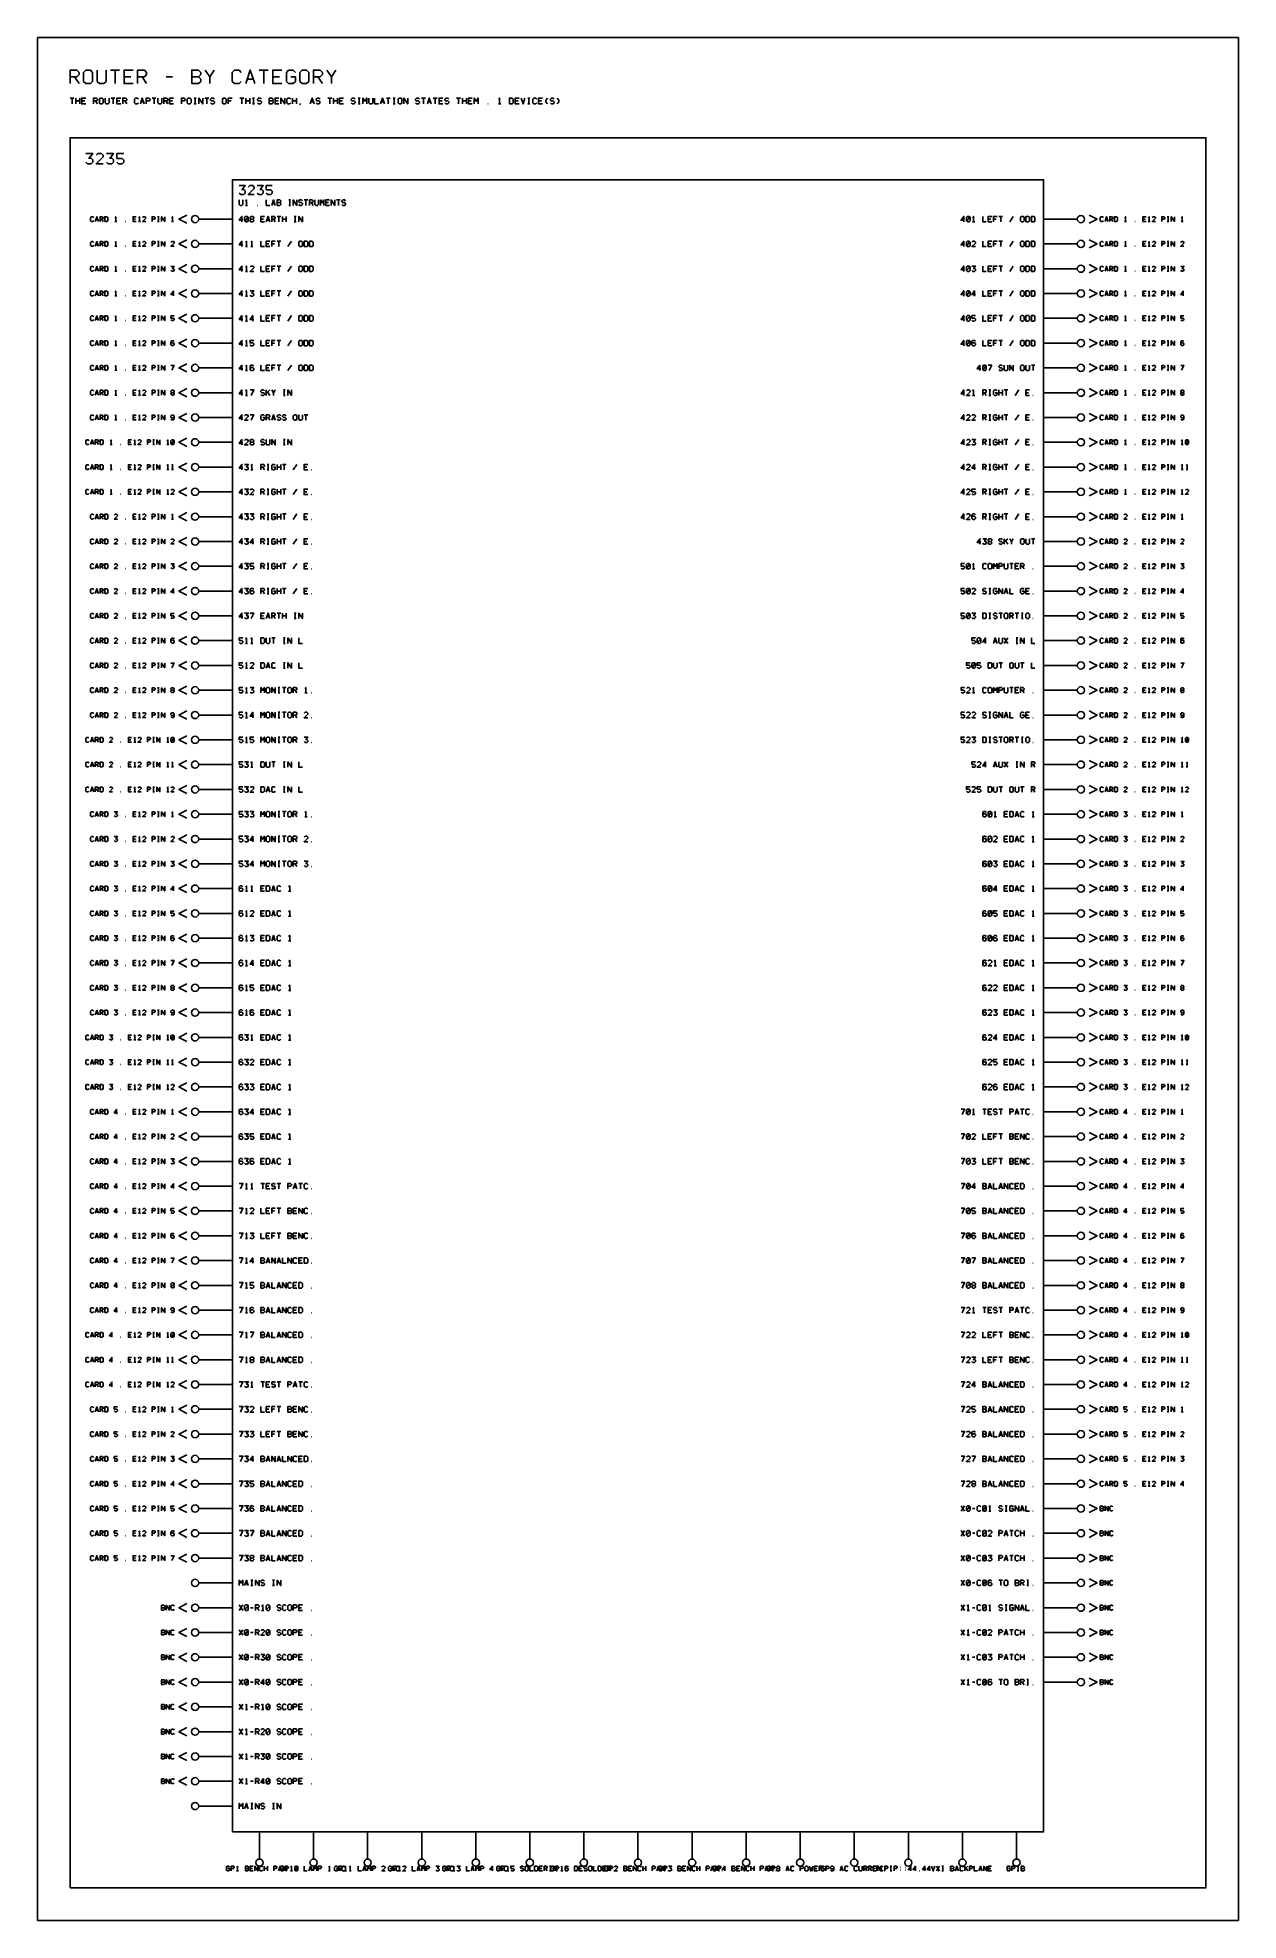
# Model space of a CAD drawing. Header units: millimetres. Extents: x 10 to 543, y 10 to 845.
import ezdxf

# ---------------------------------------------------------------- set-up
doc = ezdxf.new("R2010")
doc.units = ezdxf.units.MM
for name, color, linetype, lineweight in [('DEVICE', 7, 'CONTINUOUS', 25), ('GROUP', 6, 'CONTINUOUS', 25), ('LABEL', 8, 'CONTINUOUS', 25), ('POINT', 4, 'CONTINUOUS', 25), ('PORT_BUS', 5, 'CONTINUOUS', 25), ('PORT_IN', 3, 'CONTINUOUS', 25), ('PORT_OUT', 30, 'CONTINUOUS', 25), ('PORTAL', 2, 'CONTINUOUS', 25), ('SHEET', 7, 'CONTINUOUS', 25)]:
    doc.layers.add(name, color=color, linetype=linetype, lineweight=lineweight)

msp = doc.modelspace()

# ---------------------------------------------------------------- linework, layer by layer
at = {"layer": 'DEVICE'}
msp.add_lwpolyline([(96.1, 48.8), (456.1, 48.8), (456.1, 781.8), (96.1, 781.8)], close=True, dxfattribs=at)
at = {"layer": 'GROUP'}
msp.add_lwpolyline([(24, 24), (528.2, 24), (528.2, 800.4), (24, 800.4)], close=True, dxfattribs=at)
for points in [[(31, 793.4), (34.07, 793.4), (32.53, 791.41)], [(32.23, 791.41), (33.3, 791.41), (34.07, 790.64), (34.07, 789.57), (33.3, 788.8), (31.77, 788.8), (31, 789.57)], [(35.6, 792.63), (36.37, 793.4), (37.9, 793.4), (38.67, 792.63), (38.67, 791.87), (35.6, 788.8), (38.67, 788.8)], [(40.2, 793.4), (43.27, 793.4), (41.73, 791.41)], [(41.43, 791.41), (42.5, 791.41), (43.27, 790.64), (43.27, 789.57), (42.5, 788.8), (40.97, 788.8), (40.2, 789.57)], [(47.87, 793.4), (44.8, 793.4), (44.8, 791.25), (47.1, 791.25), (47.87, 790.49), (47.87, 789.57), (47.1, 788.8), (45.57, 788.8), (44.8, 789.57)]]:
    msp.add_lwpolyline(points, dxfattribs=at)
at = {"layer": 'LABEL'}
for points in [[(99.1, 779.2), (101.77, 779.2), (100.43, 777.47)], [(100.17, 777.47), (101.1, 777.47), (101.77, 776.8), (101.77, 775.87), (101.1, 775.2), (99.77, 775.2), (99.1, 775.87)], [(103.1, 778.53), (103.77, 779.2), (105.1, 779.2), (105.77, 778.53), (105.77, 777.87), (103.1, 775.2), (105.77, 775.2)], [(107.1, 779.2), (109.77, 779.2), (108.43, 777.47)], [(108.17, 777.47), (109.1, 777.47), (109.77, 776.8), (109.77, 775.87), (109.1, 775.2), (107.77, 775.2), (107.1, 775.87)], [(113.77, 779.2), (111.1, 779.2), (111.1, 777.33), (113.1, 777.33), (113.77, 776.67), (113.77, 775.87), (113.1, 775.2), (111.77, 775.2), (111.1, 775.87)], [(99.1, 772.8), (99.1, 770.8), (99.5, 770.4), (100.3, 770.4), (100.7, 770.8), (100.7, 772.8)], [(101.82, 772.32), (102.3, 772.8), (102.3, 770.4)], [(101.82, 770.4), (102.78, 770.4)], [(107.02, 770.4), (107.18, 770.4)], [(111.1, 772.8), (111.1, 770.4), (112.7, 770.4)], [(113.5, 770.4), (114.3, 772.8), (115.1, 770.4)], [(113.78, 771.2), (114.82, 771.2)], [(115.9, 770.4), (115.9, 772.8), (117.1, 772.8), (117.5, 772.4), (117.5, 772), (117.1, 771.6), (115.9, 771.6)], [(117.1, 771.6), (117.5, 771.2), (117.5, 770.8), (117.1, 770.4), (115.9, 770.4)], [(121.1, 772.8), (121.9, 772.8)], [(121.1, 770.4), (121.9, 770.4)], [(121.5, 770.4), (121.5, 772.8)], [(123.1, 770.4), (123.1, 772.8), (124.7, 770.4), (124.7, 772.8)], [(127.1, 772.4), (126.7, 772.8), (125.9, 772.8), (125.5, 772.4), (125.5, 772), (125.9, 771.6), (126.7, 771.6), (127.1, 771.2), (127.1, 770.8), (126.7, 770.4), (125.9, 770.4), (125.5, 770.8)], [(127.9, 772.8), (129.5, 772.8)], [(128.7, 772.8), (128.7, 770.4)], [(130.3, 770.4), (130.3, 772.8), (131.5, 772.8), (131.9, 772.4), (131.9, 772), (131.5, 771.6), (130.3, 771.6)], [(131.1, 771.6), (131.9, 770.4)], [(132.7, 772.8), (132.7, 770.8), (133.1, 770.4), (133.9, 770.4), (134.3, 770.8), (134.3, 772.8)], [(135.1, 770.4), (135.1, 772.8), (135.9, 771.52), (136.7, 772.8), (136.7, 770.4)], [(139.1, 772.8), (137.5, 772.8), (137.5, 770.4), (139.1, 770.4)], [(137.5, 771.6), (138.7, 771.6)], [(139.9, 770.4), (139.9, 772.8), (141.5, 770.4), (141.5, 772.8)], [(142.3, 772.8), (143.9, 772.8)], [(143.1, 772.8), (143.1, 770.4)], [(146.3, 772.4), (145.9, 772.8), (145.1, 772.8), (144.7, 772.4), (144.7, 772), (145.1, 771.6), (145.9, 771.6), (146.3, 771.2), (146.3, 770.8), (145.9, 770.4), (145.1, 770.4), (144.7, 770.8)], [(100.3, 763.1), (100.3, 765.5), (99.1, 763.82), (100.7, 763.82)], [(101.9, 763.1), (102.7, 763.1), (103.1, 763.5), (103.1, 765.1), (102.7, 765.5), (101.9, 765.5), (101.5, 765.1), (101.5, 763.5), (101.9, 763.1)], [(101.74, 763.58), (102.86, 765.02)], [(104.3, 764.3), (103.9, 764.7), (103.9, 765.1), (104.3, 765.5), (105.1, 765.5), (105.5, 765.1), (105.5, 764.7), (105.1, 764.3), (104.3, 764.3), (103.9, 763.9), (103.9, 763.5), (104.3, 763.1), (105.1, 763.1), (105.5, 763.5), (105.5, 763.9), (105.1, 764.3)], [(110.3, 765.5), (108.7, 765.5), (108.7, 763.1), (110.3, 763.1)], [(108.7, 764.3), (109.9, 764.3)], [(111.1, 763.1), (111.9, 765.5), (112.7, 763.1)], [(111.38, 763.9), (112.42, 763.9)], [(113.5, 763.1), (113.5, 765.5), (114.7, 765.5), (115.1, 765.1), (115.1, 764.7), (114.7, 764.3), (113.5, 764.3)], [(114.3, 764.3), (115.1, 763.1)], [(115.9, 765.5), (117.5, 765.5)], [(116.7, 765.5), (116.7, 763.1)], [(118.3, 763.1), (118.3, 765.5)], [(118.3, 764.3), (119.9, 764.3)], [(119.9, 763.1), (119.9, 765.5)], [(123.5, 765.5), (124.3, 765.5)], [(123.5, 763.1), (124.3, 763.1)], [(123.9, 763.1), (123.9, 765.5)], [(125.5, 763.1), (125.5, 765.5), (127.1, 763.1), (127.1, 765.5)], [(420.7, 763.1), (420.7, 765.5), (419.5, 763.82), (421.1, 763.82)], [(422.3, 763.1), (423.1, 763.1), (423.5, 763.5), (423.5, 765.1), (423.1, 765.5), (422.3, 765.5), (421.9, 765.1), (421.9, 763.5), (422.3, 763.1)], [(422.14, 763.58), (423.26, 765.02)], [(424.62, 765.02), (425.1, 765.5), (425.1, 763.1)], [(424.62, 763.1), (425.58, 763.1)], [(429.1, 765.5), (429.1, 763.1), (430.7, 763.1)], [(433.1, 765.5), (431.5, 765.5), (431.5, 763.1), (433.1, 763.1)], [(431.5, 764.3), (432.7, 764.3)], [(435.5, 765.5), (433.9, 765.5), (433.9, 763.1)], [(433.9, 764.3), (435.1, 764.3)], [(436.3, 765.5), (437.9, 765.5)], [(437.1, 765.5), (437.1, 763.1)], [(441.1, 763.1), (442.7, 765.5)], [(446.3, 763.1), (447.1, 763.1), (447.5, 763.5), (447.5, 765.1), (447.1, 765.5), (446.3, 765.5), (445.9, 765.1), (445.9, 763.5), (446.3, 763.1)], [(448.3, 763.1), (448.3, 765.5), (449.5, 765.5), (449.9, 765.1), (449.9, 763.5), (449.5, 763.1), (448.3, 763.1)], [(450.7, 763.1), (450.7, 765.5), (451.9, 765.5), (452.3, 765.1), (452.3, 763.5), (451.9, 763.1), (450.7, 763.1)], [(100.3, 752.1), (100.3, 754.5), (99.1, 752.82), (100.7, 752.82)], [(101.82, 754.02), (102.3, 754.5), (102.3, 752.1)], [(101.82, 752.1), (102.78, 752.1)], [(104.22, 754.02), (104.7, 754.5), (104.7, 752.1)], [(104.22, 752.1), (105.18, 752.1)], [(108.7, 754.5), (108.7, 752.1), (110.3, 752.1)], [(112.7, 754.5), (111.1, 754.5), (111.1, 752.1), (112.7, 752.1)], [(111.1, 753.3), (112.3, 753.3)], [(115.1, 754.5), (113.5, 754.5), (113.5, 752.1)], [(113.5, 753.3), (114.7, 753.3)], [(115.9, 754.5), (117.5, 754.5)], [(116.7, 754.5), (116.7, 752.1)], [(120.7, 752.1), (122.3, 754.5)], [(125.9, 752.1), (126.7, 752.1), (127.1, 752.5), (127.1, 754.1), (126.7, 754.5), (125.9, 754.5), (125.5, 754.1), (125.5, 752.5), (125.9, 752.1)], [(127.9, 752.1), (127.9, 754.5), (129.1, 754.5), (129.5, 754.1), (129.5, 752.5), (129.1, 752.1), (127.9, 752.1)], [(130.3, 752.1), (130.3, 754.5), (131.5, 754.5), (131.9, 754.1), (131.9, 752.5), (131.5, 752.1), (130.3, 752.1)], [(420.7, 752.1), (420.7, 754.5), (419.5, 752.82), (421.1, 752.82)], [(422.3, 752.1), (423.1, 752.1), (423.5, 752.5), (423.5, 754.1), (423.1, 754.5), (422.3, 754.5), (421.9, 754.1), (421.9, 752.5), (422.3, 752.1)], [(422.14, 752.58), (423.26, 754.02)], [(424.3, 754.1), (424.7, 754.5), (425.5, 754.5), (425.9, 754.1), (425.9, 753.7), (424.3, 752.1), (425.9, 752.1)], [(429.1, 754.5), (429.1, 752.1), (430.7, 752.1)], [(433.1, 754.5), (431.5, 754.5), (431.5, 752.1), (433.1, 752.1)], [(431.5, 753.3), (432.7, 753.3)], [(435.5, 754.5), (433.9, 754.5), (433.9, 752.1)], [(433.9, 753.3), (435.1, 753.3)], [(436.3, 754.5), (437.9, 754.5)], [(437.1, 754.5), (437.1, 752.1)], [(441.1, 752.1), (442.7, 754.5)], [(446.3, 752.1), (447.1, 752.1), (447.5, 752.5), (447.5, 754.1), (447.1, 754.5), (446.3, 754.5), (445.9, 754.1), (445.9, 752.5), (446.3, 752.1)], [(448.3, 752.1), (448.3, 754.5), (449.5, 754.5), (449.9, 754.1), (449.9, 752.5), (449.5, 752.1), (448.3, 752.1)], [(450.7, 752.1), (450.7, 754.5), (451.9, 754.5), (452.3, 754.1), (452.3, 752.5), (451.9, 752.1), (450.7, 752.1)], [(100.3, 741.1), (100.3, 743.5), (99.1, 741.82), (100.7, 741.82)], [(101.82, 743.02), (102.3, 743.5), (102.3, 741.1)], [(103.9, 743.1), (104.3, 743.5), (105.1, 743.5), (105.5, 743.1), (105.5, 742.7), (103.9, 741.1), (105.5, 741.1)], [(108.7, 743.5), (108.7, 741.1), (110.3, 741.1)], [(112.7, 743.5), (111.1, 743.5), (111.1, 741.1), (112.7, 741.1)], [(115.1, 743.5), (113.5, 743.5), (113.5, 741.1)], [(115.9, 743.5), (117.5, 743.5)], [(116.7, 743.5), (116.7, 741.1)], [(120.7, 741.1), (122.3, 743.5)], [(125.9, 741.1), (126.7, 741.1), (127.1, 741.5), (127.1, 743.1), (126.7, 743.5), (125.9, 743.5), (125.5, 743.1), (125.5, 741.5), (125.9, 741.1)], [(127.9, 741.1), (127.9, 743.5), (129.1, 743.5), (129.5, 743.1), (129.5, 741.5), (129.1, 741.1), (127.9, 741.1)], [(130.3, 741.1), (130.3, 743.5), (131.5, 743.5), (131.9, 743.1), (131.9, 741.5), (131.5, 741.1), (130.3, 741.1)], [(420.7, 741.1), (420.7, 743.5), (419.5, 741.82), (421.1, 741.82)], [(422.3, 741.1), (423.1, 741.1), (423.5, 741.5), (423.5, 743.1), (423.1, 743.5), (422.3, 743.5), (421.9, 743.1), (421.9, 741.5), (422.3, 741.1)], [(424.3, 743.5), (425.9, 743.5), (425.1, 742.46)], [(429.1, 743.5), (429.1, 741.1), (430.7, 741.1)], [(433.1, 743.5), (431.5, 743.5), (431.5, 741.1), (433.1, 741.1)], [(435.5, 743.5), (433.9, 743.5), (433.9, 741.1)], [(436.3, 743.5), (437.9, 743.5)], [(437.1, 743.5), (437.1, 741.1)], [(441.1, 741.1), (442.7, 743.5)], [(446.3, 741.1), (447.1, 741.1), (447.5, 741.5), (447.5, 743.1), (447.1, 743.5), (446.3, 743.5), (445.9, 743.1), (445.9, 741.5), (446.3, 741.1)], [(448.3, 741.1), (448.3, 743.5), (449.5, 743.5), (449.9, 743.1), (449.9, 741.5), (449.5, 741.1), (448.3, 741.1)], [(450.7, 741.1), (450.7, 743.5), (451.9, 743.5), (452.3, 743.1), (452.3, 741.5), (451.9, 741.1), (450.7, 741.1)], [(101.82, 741.1), (102.78, 741.1)], [(111.1, 742.3), (112.3, 742.3)], [(113.5, 742.3), (114.7, 742.3)], [(422.14, 741.58), (423.26, 743.02)], [(424.94, 742.46), (425.5, 742.46), (425.9, 742.06), (425.9, 741.5), (425.5, 741.1), (424.7, 741.1), (424.3, 741.5)], [(431.5, 742.3), (432.7, 742.3)], [(433.9, 742.3), (435.1, 742.3)], [(100.3, 730.1), (100.3, 732.5), (99.1, 730.82), (100.7, 730.82)], [(101.82, 732.02), (102.3, 732.5), (102.3, 730.1)], [(101.82, 730.1), (102.78, 730.1)], [(103.9, 732.5), (105.5, 732.5), (104.7, 731.46)], [(104.54, 731.46), (105.1, 731.46), (105.5, 731.06), (105.5, 730.5), (105.1, 730.1), (104.3, 730.1), (103.9, 730.5)], [(108.7, 732.5), (108.7, 730.1), (110.3, 730.1)], [(112.7, 732.5), (111.1, 732.5), (111.1, 730.1), (112.7, 730.1)], [(111.1, 731.3), (112.3, 731.3)], [(115.1, 732.5), (113.5, 732.5), (113.5, 730.1)], [(113.5, 731.3), (114.7, 731.3)], [(115.9, 732.5), (117.5, 732.5)], [(116.7, 732.5), (116.7, 730.1)], [(120.7, 730.1), (122.3, 732.5)], [(125.9, 730.1), (126.7, 730.1), (127.1, 730.5), (127.1, 732.1), (126.7, 732.5), (125.9, 732.5), (125.5, 732.1), (125.5, 730.5), (125.9, 730.1)], [(127.9, 730.1), (127.9, 732.5), (129.1, 732.5), (129.5, 732.1), (129.5, 730.5), (129.1, 730.1), (127.9, 730.1)], [(130.3, 730.1), (130.3, 732.5), (131.5, 732.5), (131.9, 732.1), (131.9, 730.5), (131.5, 730.1), (130.3, 730.1)], [(420.7, 730.1), (420.7, 732.5), (419.5, 730.82), (421.1, 730.82)], [(422.3, 730.1), (423.1, 730.1), (423.5, 730.5), (423.5, 732.1), (423.1, 732.5), (422.3, 732.5), (421.9, 732.1), (421.9, 730.5), (422.3, 730.1)], [(422.14, 730.58), (423.26, 732.02)], [(425.5, 730.1), (425.5, 732.5), (424.3, 730.82), (425.9, 730.82)], [(429.1, 732.5), (429.1, 730.1), (430.7, 730.1)], [(433.1, 732.5), (431.5, 732.5), (431.5, 730.1), (433.1, 730.1)], [(431.5, 731.3), (432.7, 731.3)], [(435.5, 732.5), (433.9, 732.5), (433.9, 730.1)], [(433.9, 731.3), (435.1, 731.3)], [(436.3, 732.5), (437.9, 732.5)], [(437.1, 732.5), (437.1, 730.1)], [(441.1, 730.1), (442.7, 732.5)], [(446.3, 730.1), (447.1, 730.1), (447.5, 730.5), (447.5, 732.1), (447.1, 732.5), (446.3, 732.5), (445.9, 732.1), (445.9, 730.5), (446.3, 730.1)], [(448.3, 730.1), (448.3, 732.5), (449.5, 732.5), (449.9, 732.1), (449.9, 730.5), (449.5, 730.1), (448.3, 730.1)], [(450.7, 730.1), (450.7, 732.5), (451.9, 732.5), (452.3, 732.1), (452.3, 730.5), (451.9, 730.1), (450.7, 730.1)], [(100.3, 719.1), (100.3, 721.5), (99.1, 719.82), (100.7, 719.82)], [(101.82, 721.02), (102.3, 721.5), (102.3, 719.1)], [(101.82, 719.1), (102.78, 719.1)], [(105.1, 719.1), (105.1, 721.5), (103.9, 719.82), (105.5, 719.82)], [(108.7, 721.5), (108.7, 719.1), (110.3, 719.1)], [(112.7, 721.5), (111.1, 721.5), (111.1, 719.1), (112.7, 719.1)], [(111.1, 720.3), (112.3, 720.3)], [(115.1, 721.5), (113.5, 721.5), (113.5, 719.1)], [(113.5, 720.3), (114.7, 720.3)], [(115.9, 721.5), (117.5, 721.5)], [(116.7, 721.5), (116.7, 719.1)], [(120.7, 719.1), (122.3, 721.5)], [(125.9, 719.1), (126.7, 719.1), (127.1, 719.5), (127.1, 721.1), (126.7, 721.5), (125.9, 721.5), (125.5, 721.1), (125.5, 719.5), (125.9, 719.1)], [(127.9, 719.1), (127.9, 721.5), (129.1, 721.5), (129.5, 721.1), (129.5, 719.5), (129.1, 719.1), (127.9, 719.1)], [(130.3, 719.1), (130.3, 721.5), (131.5, 721.5), (131.9, 721.1), (131.9, 719.5), (131.5, 719.1), (130.3, 719.1)], [(420.7, 719.1), (420.7, 721.5), (419.5, 719.82), (421.1, 719.82)], [(422.3, 719.1), (423.1, 719.1), (423.5, 719.5), (423.5, 721.1), (423.1, 721.5), (422.3, 721.5), (421.9, 721.1), (421.9, 719.5), (422.3, 719.1)], [(422.14, 719.58), (423.26, 721.02)], [(425.9, 721.5), (424.3, 721.5), (424.3, 720.38), (425.5, 720.38), (425.9, 719.98), (425.9, 719.5), (425.5, 719.1), (424.7, 719.1), (424.3, 719.5)], [(429.1, 721.5), (429.1, 719.1), (430.7, 719.1)], [(433.1, 721.5), (431.5, 721.5), (431.5, 719.1), (433.1, 719.1)], [(431.5, 720.3), (432.7, 720.3)], [(435.5, 721.5), (433.9, 721.5), (433.9, 719.1)], [(433.9, 720.3), (435.1, 720.3)], [(436.3, 721.5), (437.9, 721.5)], [(437.1, 721.5), (437.1, 719.1)], [(441.1, 719.1), (442.7, 721.5)], [(446.3, 719.1), (447.1, 719.1), (447.5, 719.5), (447.5, 721.1), (447.1, 721.5), (446.3, 721.5), (445.9, 721.1), (445.9, 719.5), (446.3, 719.1)], [(448.3, 719.1), (448.3, 721.5), (449.5, 721.5), (449.9, 721.1), (449.9, 719.5), (449.5, 719.1), (448.3, 719.1)], [(450.7, 719.1), (450.7, 721.5), (451.9, 721.5), (452.3, 721.1), (452.3, 719.5), (451.9, 719.1), (450.7, 719.1)], [(100.3, 708.1), (100.3, 710.5), (99.1, 708.82), (100.7, 708.82)], [(101.82, 710.02), (102.3, 710.5), (102.3, 708.1)], [(105.5, 710.5), (103.9, 710.5), (103.9, 709.38), (105.1, 709.38), (105.5, 708.98), (105.5, 708.5), (105.1, 708.1), (104.3, 708.1), (103.9, 708.5)], [(108.7, 710.5), (108.7, 708.1), (110.3, 708.1)], [(112.7, 710.5), (111.1, 710.5), (111.1, 708.1), (112.7, 708.1)], [(115.1, 710.5), (113.5, 710.5), (113.5, 708.1)], [(115.9, 710.5), (117.5, 710.5)], [(116.7, 710.5), (116.7, 708.1)], [(120.7, 708.1), (122.3, 710.5)], [(125.9, 708.1), (126.7, 708.1), (127.1, 708.5), (127.1, 710.1), (126.7, 710.5), (125.9, 710.5), (125.5, 710.1), (125.5, 708.5), (125.9, 708.1)], [(127.9, 708.1), (127.9, 710.5), (129.1, 710.5), (129.5, 710.1), (129.5, 708.5), (129.1, 708.1), (127.9, 708.1)], [(130.3, 708.1), (130.3, 710.5), (131.5, 710.5), (131.9, 710.1), (131.9, 708.5), (131.5, 708.1), (130.3, 708.1)], [(420.7, 708.1), (420.7, 710.5), (419.5, 708.82), (421.1, 708.82)], [(422.3, 708.1), (423.1, 708.1), (423.5, 708.5), (423.5, 710.1), (423.1, 710.5), (422.3, 710.5), (421.9, 710.1), (421.9, 708.5), (422.3, 708.1)], [(422.14, 708.58), (423.26, 710.02)], [(425.9, 710.1), (425.5, 710.5), (424.7, 710.5), (424.3, 710.1), (424.3, 708.5), (424.7, 708.1), (425.5, 708.1), (425.9, 708.5), (425.9, 709.06), (425.5, 709.46), (424.7, 709.46), (424.3, 709.06)], [(429.1, 710.5), (429.1, 708.1), (430.7, 708.1)], [(433.1, 710.5), (431.5, 710.5), (431.5, 708.1), (433.1, 708.1)], [(435.5, 710.5), (433.9, 710.5), (433.9, 708.1)], [(436.3, 710.5), (437.9, 710.5)], [(437.1, 710.5), (437.1, 708.1)], [(441.1, 708.1), (442.7, 710.5)], [(446.3, 708.1), (447.1, 708.1), (447.5, 708.5), (447.5, 710.1), (447.1, 710.5), (446.3, 710.5), (445.9, 710.1), (445.9, 708.5), (446.3, 708.1)], [(448.3, 708.1), (448.3, 710.5), (449.5, 710.5), (449.9, 710.1), (449.9, 708.5), (449.5, 708.1), (448.3, 708.1)], [(450.7, 708.1), (450.7, 710.5), (451.9, 710.5), (452.3, 710.1), (452.3, 708.5), (451.9, 708.1), (450.7, 708.1)], [(101.82, 708.1), (102.78, 708.1)], [(111.1, 709.3), (112.3, 709.3)], [(113.5, 709.3), (114.7, 709.3)], [(431.5, 709.3), (432.7, 709.3)], [(433.9, 709.3), (435.1, 709.3)], [(100.3, 697.1), (100.3, 699.5), (99.1, 697.82), (100.7, 697.82)], [(101.82, 699.02), (102.3, 699.5), (102.3, 697.1)], [(101.82, 697.1), (102.78, 697.1)], [(105.5, 699.1), (105.1, 699.5), (104.3, 699.5), (103.9, 699.1), (103.9, 697.5), (104.3, 697.1), (105.1, 697.1), (105.5, 697.5), (105.5, 698.06), (105.1, 698.46), (104.3, 698.46), (103.9, 698.06)], [(108.7, 699.5), (108.7, 697.1), (110.3, 697.1)], [(112.7, 699.5), (111.1, 699.5), (111.1, 697.1), (112.7, 697.1)], [(111.1, 698.3), (112.3, 698.3)], [(115.1, 699.5), (113.5, 699.5), (113.5, 697.1)], [(113.5, 698.3), (114.7, 698.3)], [(115.9, 699.5), (117.5, 699.5)], [(116.7, 699.5), (116.7, 697.1)], [(120.7, 697.1), (122.3, 699.5)], [(125.9, 697.1), (126.7, 697.1), (127.1, 697.5), (127.1, 699.1), (126.7, 699.5), (125.9, 699.5), (125.5, 699.1), (125.5, 697.5), (125.9, 697.1)], [(127.9, 697.1), (127.9, 699.5), (129.1, 699.5), (129.5, 699.1), (129.5, 697.5), (129.1, 697.1), (127.9, 697.1)], [(130.3, 697.1), (130.3, 699.5), (131.5, 699.5), (131.9, 699.1), (131.9, 697.5), (131.5, 697.1), (130.3, 697.1)], [(427.9, 697.1), (427.9, 699.5), (426.7, 697.82), (428.3, 697.82)], [(429.5, 697.1), (430.3, 697.1), (430.7, 697.5), (430.7, 699.1), (430.3, 699.5), (429.5, 699.5), (429.1, 699.1), (429.1, 697.5), (429.5, 697.1)], [(429.34, 697.58), (430.46, 699.02)], [(431.5, 699.5), (433.1, 699.5), (431.98, 697.1)], [(437.9, 699.1), (437.5, 699.5), (436.7, 699.5), (436.3, 699.1), (436.3, 698.7), (436.7, 698.3), (437.5, 698.3), (437.9, 697.9), (437.9, 697.5), (437.5, 697.1), (436.7, 697.1), (436.3, 697.5)], [(438.7, 699.5), (438.7, 697.5), (439.1, 697.1), (439.9, 697.1), (440.3, 697.5), (440.3, 699.5)], [(441.1, 697.1), (441.1, 699.5), (442.7, 697.1), (442.7, 699.5)], [(446.3, 697.1), (447.1, 697.1), (447.5, 697.5), (447.5, 699.1), (447.1, 699.5), (446.3, 699.5), (445.9, 699.1), (445.9, 697.5), (446.3, 697.1)], [(448.3, 699.5), (448.3, 697.5), (448.7, 697.1), (449.5, 697.1), (449.9, 697.5), (449.9, 699.5)], [(450.7, 699.5), (452.3, 699.5)], [(451.5, 699.5), (451.5, 697.1)], [(100.3, 686.1), (100.3, 688.5), (99.1, 686.82), (100.7, 686.82)], [(101.82, 688.02), (102.3, 688.5), (102.3, 686.1)], [(101.82, 686.1), (102.78, 686.1)], [(103.9, 688.5), (105.5, 688.5), (104.38, 686.1)], [(110.3, 688.1), (109.9, 688.5), (109.1, 688.5), (108.7, 688.1), (108.7, 687.7), (109.1, 687.3), (109.9, 687.3), (110.3, 686.9), (110.3, 686.5), (109.9, 686.1), (109.1, 686.1), (108.7, 686.5)], [(111.1, 686.1), (111.1, 688.5)], [(112.7, 688.5), (111.1, 687.14)], [(111.66, 687.62), (112.7, 686.1)], [(113.5, 688.5), (114.3, 687.3), (115.1, 688.5)], [(114.3, 687.3), (114.3, 686.1)], [(118.7, 688.5), (119.5, 688.5)], [(118.7, 686.1), (119.5, 686.1)], [(119.1, 686.1), (119.1, 688.5)], [(120.7, 686.1), (120.7, 688.5), (122.3, 686.1), (122.3, 688.5)], [(420.7, 686.1), (420.7, 688.5), (419.5, 686.82), (421.1, 686.82)], [(421.9, 688.1), (422.3, 688.5), (423.1, 688.5), (423.5, 688.1), (423.5, 687.7), (421.9, 686.1), (423.5, 686.1)], [(424.62, 688.02), (425.1, 688.5), (425.1, 686.1)], [(424.62, 686.1), (425.58, 686.1)], [(429.1, 686.1), (429.1, 688.5), (430.3, 688.5), (430.7, 688.1), (430.7, 687.7), (430.3, 687.3), (429.1, 687.3)], [(429.9, 687.3), (430.7, 686.1)], [(431.9, 688.5), (432.7, 688.5)], [(431.9, 686.1), (432.7, 686.1)], [(432.3, 686.1), (432.3, 688.5)], [(435.5, 688.1), (435.1, 688.5), (434.3, 688.5), (433.9, 688.1), (433.9, 686.5), (434.3, 686.1), (435.1, 686.1), (435.5, 686.5), (435.5, 687.3), (434.7, 687.3)], [(436.3, 686.1), (436.3, 688.5)], [(436.3, 687.3), (437.9, 687.3)], [(437.9, 686.1), (437.9, 688.5)], [(438.7, 688.5), (440.3, 688.5)], [(439.5, 688.5), (439.5, 686.1)], [(443.5, 686.1), (445.1, 688.5)], [(449.9, 688.5), (448.3, 688.5), (448.3, 686.1), (449.9, 686.1)], [(448.3, 687.3), (449.5, 687.3)], [(451.42, 686.1), (451.58, 686.1)], [(100.3, 675.1), (100.3, 677.5), (99.1, 675.82), (100.7, 675.82)], [(101.5, 677.1), (101.9, 677.5), (102.7, 677.5), (103.1, 677.1), (103.1, 676.7), (101.5, 675.1), (103.1, 675.1)], [(103.9, 677.5), (105.5, 677.5), (104.38, 675.1)], [(110.3, 677.1), (109.9, 677.5), (109.1, 677.5), (108.7, 677.1), (108.7, 675.5), (109.1, 675.1), (109.9, 675.1), (110.3, 675.5), (110.3, 676.3), (109.5, 676.3)], [(111.1, 675.1), (111.1, 677.5), (112.3, 677.5), (112.7, 677.1), (112.7, 676.7), (112.3, 676.3), (111.1, 676.3)], [(113.5, 675.1), (114.3, 677.5), (115.1, 675.1)], [(117.5, 677.1), (117.1, 677.5), (116.3, 677.5), (115.9, 677.1), (115.9, 676.7), (116.3, 676.3), (117.1, 676.3), (117.5, 675.9), (117.5, 675.5), (117.1, 675.1), (116.3, 675.1), (115.9, 675.5)], [(119.9, 677.1), (119.5, 677.5), (118.7, 677.5), (118.3, 677.1), (118.3, 676.7), (118.7, 676.3), (119.5, 676.3), (119.9, 675.9), (119.9, 675.5), (119.5, 675.1), (118.7, 675.1), (118.3, 675.5)], [(123.5, 675.1), (124.3, 675.1), (124.7, 675.5), (124.7, 677.1), (124.3, 677.5), (123.5, 677.5), (123.1, 677.1), (123.1, 675.5), (123.5, 675.1)], [(125.5, 677.5), (125.5, 675.5), (125.9, 675.1), (126.7, 675.1), (127.1, 675.5), (127.1, 677.5)], [(127.9, 677.5), (129.5, 677.5)], [(128.7, 677.5), (128.7, 675.1)], [(420.7, 675.1), (420.7, 677.5), (419.5, 675.82), (421.1, 675.82)], [(421.9, 677.1), (422.3, 677.5), (423.1, 677.5), (423.5, 677.1), (423.5, 676.7), (421.9, 675.1), (423.5, 675.1)], [(424.3, 677.1), (424.7, 677.5), (425.5, 677.5), (425.9, 677.1), (425.9, 676.7), (424.3, 675.1), (425.9, 675.1)], [(429.1, 675.1), (429.1, 677.5), (430.3, 677.5), (430.7, 677.1), (430.7, 676.7), (430.3, 676.3), (429.1, 676.3)], [(431.9, 677.5), (432.7, 677.5)], [(432.3, 675.1), (432.3, 677.5)], [(435.5, 677.1), (435.1, 677.5), (434.3, 677.5), (433.9, 677.1), (433.9, 675.5), (434.3, 675.1), (435.1, 675.1), (435.5, 675.5), (435.5, 676.3), (434.7, 676.3)], [(436.3, 675.1), (436.3, 677.5)], [(437.9, 675.1), (437.9, 677.5)], [(438.7, 677.5), (440.3, 677.5)], [(439.5, 677.5), (439.5, 675.1)], [(443.5, 675.1), (445.1, 677.5)], [(449.9, 677.5), (448.3, 677.5), (448.3, 675.1), (449.9, 675.1)], [(111.9, 676.3), (112.7, 675.1)], [(113.78, 675.9), (114.82, 675.9)], [(429.9, 676.3), (430.7, 675.1)], [(431.9, 675.1), (432.7, 675.1)], [(436.3, 676.3), (437.9, 676.3)], [(448.3, 676.3), (449.5, 676.3)], [(451.42, 675.1), (451.58, 675.1)], [(100.3, 664.1), (100.3, 666.5), (99.1, 664.82), (100.7, 664.82)], [(101.5, 666.1), (101.9, 666.5), (102.7, 666.5), (103.1, 666.1), (103.1, 665.7), (101.5, 664.1), (103.1, 664.1)], [(104.3, 665.3), (103.9, 665.7), (103.9, 666.1), (104.3, 666.5), (105.1, 666.5), (105.5, 666.1), (105.5, 665.7), (105.1, 665.3), (104.3, 665.3), (103.9, 664.9), (103.9, 664.5), (104.3, 664.1), (105.1, 664.1), (105.5, 664.5), (105.5, 664.9), (105.1, 665.3)], [(110.3, 666.1), (109.9, 666.5), (109.1, 666.5), (108.7, 666.1), (108.7, 665.7), (109.1, 665.3), (109.9, 665.3), (110.3, 664.9), (110.3, 664.5), (109.9, 664.1), (109.1, 664.1), (108.7, 664.5)], [(111.1, 666.5), (111.1, 664.5), (111.5, 664.1), (112.3, 664.1), (112.7, 664.5), (112.7, 666.5)], [(113.5, 664.1), (113.5, 666.5), (115.1, 664.1), (115.1, 666.5)], [(118.7, 666.5), (119.5, 666.5)], [(118.7, 664.1), (119.5, 664.1)], [(119.1, 664.1), (119.1, 666.5)], [(120.7, 664.1), (120.7, 666.5), (122.3, 664.1), (122.3, 666.5)], [(420.7, 664.1), (420.7, 666.5), (419.5, 664.82), (421.1, 664.82)], [(421.9, 666.1), (422.3, 666.5), (423.1, 666.5), (423.5, 666.1), (423.5, 665.7), (421.9, 664.1), (423.5, 664.1)], [(424.3, 666.5), (425.9, 666.5), (425.1, 665.46)], [(424.94, 665.46), (425.5, 665.46), (425.9, 665.06), (425.9, 664.5), (425.5, 664.1), (424.7, 664.1), (424.3, 664.5)], [(429.1, 664.1), (429.1, 666.5), (430.3, 666.5), (430.7, 666.1), (430.7, 665.7), (430.3, 665.3), (429.1, 665.3)], [(429.9, 665.3), (430.7, 664.1)], [(431.9, 666.5), (432.7, 666.5)], [(431.9, 664.1), (432.7, 664.1)], [(432.3, 664.1), (432.3, 666.5)], [(435.5, 666.1), (435.1, 666.5), (434.3, 666.5), (433.9, 666.1), (433.9, 664.5), (434.3, 664.1), (435.1, 664.1), (435.5, 664.5), (435.5, 665.3), (434.7, 665.3)], [(436.3, 664.1), (436.3, 666.5)], [(436.3, 665.3), (437.9, 665.3)], [(437.9, 664.1), (437.9, 666.5)], [(438.7, 666.5), (440.3, 666.5)], [(439.5, 666.5), (439.5, 664.1)], [(443.5, 664.1), (445.1, 666.5)], [(449.9, 666.5), (448.3, 666.5), (448.3, 664.1), (449.9, 664.1)], [(448.3, 665.3), (449.5, 665.3)], [(451.42, 664.1), (451.58, 664.1)], [(100.3, 653.1), (100.3, 655.5), (99.1, 653.82), (100.7, 653.82)], [(101.5, 655.5), (103.1, 655.5), (102.3, 654.46)], [(102.14, 654.46), (102.7, 654.46), (103.1, 654.06), (103.1, 653.5), (102.7, 653.1), (101.9, 653.1), (101.5, 653.5)], [(104.22, 655.02), (104.7, 655.5), (104.7, 653.1)], [(104.22, 653.1), (105.18, 653.1)], [(108.7, 653.1), (108.7, 655.5), (109.9, 655.5), (110.3, 655.1), (110.3, 654.7), (109.9, 654.3), (108.7, 654.3)], [(109.5, 654.3), (110.3, 653.1)], [(111.5, 655.5), (112.3, 655.5)], [(111.5, 653.1), (112.3, 653.1)], [(111.9, 653.1), (111.9, 655.5)], [(115.1, 655.1), (114.7, 655.5), (113.9, 655.5), (113.5, 655.1), (113.5, 653.5), (113.9, 653.1), (114.7, 653.1), (115.1, 653.5), (115.1, 654.3), (114.3, 654.3)], [(115.9, 653.1), (115.9, 655.5)], [(115.9, 654.3), (117.5, 654.3)], [(117.5, 653.1), (117.5, 655.5)], [(118.3, 655.5), (119.9, 655.5)], [(119.1, 655.5), (119.1, 653.1)], [(123.1, 653.1), (124.7, 655.5)], [(129.5, 655.5), (127.9, 655.5), (127.9, 653.1), (129.5, 653.1)], [(127.9, 654.3), (129.1, 654.3)], [(131.02, 653.1), (131.18, 653.1)], [(420.7, 653.1), (420.7, 655.5), (419.5, 653.82), (421.1, 653.82)], [(421.9, 655.1), (422.3, 655.5), (423.1, 655.5), (423.5, 655.1), (423.5, 654.7), (421.9, 653.1), (423.5, 653.1)], [(425.5, 653.1), (425.5, 655.5), (424.3, 653.82), (425.9, 653.82)], [(429.1, 653.1), (429.1, 655.5), (430.3, 655.5), (430.7, 655.1), (430.7, 654.7), (430.3, 654.3), (429.1, 654.3)], [(429.9, 654.3), (430.7, 653.1)], [(431.9, 655.5), (432.7, 655.5)], [(431.9, 653.1), (432.7, 653.1)], [(432.3, 653.1), (432.3, 655.5)], [(435.5, 655.1), (435.1, 655.5), (434.3, 655.5), (433.9, 655.1), (433.9, 653.5), (434.3, 653.1), (435.1, 653.1), (435.5, 653.5), (435.5, 654.3), (434.7, 654.3)], [(436.3, 653.1), (436.3, 655.5)], [(436.3, 654.3), (437.9, 654.3)], [(437.9, 653.1), (437.9, 655.5)], [(438.7, 655.5), (440.3, 655.5)], [(439.5, 655.5), (439.5, 653.1)], [(443.5, 653.1), (445.1, 655.5)], [(449.9, 655.5), (448.3, 655.5), (448.3, 653.1), (449.9, 653.1)], [(448.3, 654.3), (449.5, 654.3)], [(451.42, 653.1), (451.58, 653.1)], [(100.3, 642.1), (100.3, 644.5), (99.1, 642.82), (100.7, 642.82)], [(101.5, 644.5), (103.1, 644.5), (102.3, 643.46)], [(102.14, 643.46), (102.7, 643.46), (103.1, 643.06), (103.1, 642.5), (102.7, 642.1), (101.9, 642.1), (101.5, 642.5)], [(103.9, 644.1), (104.3, 644.5), (105.1, 644.5), (105.5, 644.1), (105.5, 643.7), (103.9, 642.1), (105.5, 642.1)], [(108.7, 642.1), (108.7, 644.5), (109.9, 644.5), (110.3, 644.1), (110.3, 643.7), (109.9, 643.3), (108.7, 643.3)], [(109.5, 643.3), (110.3, 642.1)], [(111.5, 644.5), (112.3, 644.5)], [(111.9, 642.1), (111.9, 644.5)], [(115.1, 644.1), (114.7, 644.5), (113.9, 644.5), (113.5, 644.1), (113.5, 642.5), (113.9, 642.1), (114.7, 642.1), (115.1, 642.5), (115.1, 643.3), (114.3, 643.3)], [(115.9, 642.1), (115.9, 644.5)], [(115.9, 643.3), (117.5, 643.3)], [(117.5, 642.1), (117.5, 644.5)], [(118.3, 644.5), (119.9, 644.5)], [(119.1, 644.5), (119.1, 642.1)], [(123.1, 642.1), (124.7, 644.5)], [(129.5, 644.5), (127.9, 644.5), (127.9, 642.1), (129.5, 642.1)], [(127.9, 643.3), (129.1, 643.3)], [(420.7, 642.1), (420.7, 644.5), (419.5, 642.82), (421.1, 642.82)], [(421.9, 644.1), (422.3, 644.5), (423.1, 644.5), (423.5, 644.1), (423.5, 643.7), (421.9, 642.1), (423.5, 642.1)], [(425.9, 644.5), (424.3, 644.5), (424.3, 643.38), (425.5, 643.38), (425.9, 642.98), (425.9, 642.5), (425.5, 642.1), (424.7, 642.1), (424.3, 642.5)], [(429.1, 642.1), (429.1, 644.5), (430.3, 644.5), (430.7, 644.1), (430.7, 643.7), (430.3, 643.3), (429.1, 643.3)], [(429.9, 643.3), (430.7, 642.1)], [(431.9, 644.5), (432.7, 644.5)], [(432.3, 642.1), (432.3, 644.5)], [(435.5, 644.1), (435.1, 644.5), (434.3, 644.5), (433.9, 644.1), (433.9, 642.5), (434.3, 642.1), (435.1, 642.1), (435.5, 642.5), (435.5, 643.3), (434.7, 643.3)], [(436.3, 642.1), (436.3, 644.5)], [(436.3, 643.3), (437.9, 643.3)], [(437.9, 642.1), (437.9, 644.5)], [(438.7, 644.5), (440.3, 644.5)], [(439.5, 644.5), (439.5, 642.1)], [(443.5, 642.1), (445.1, 644.5)], [(449.9, 644.5), (448.3, 644.5), (448.3, 642.1), (449.9, 642.1)], [(448.3, 643.3), (449.5, 643.3)], [(111.5, 642.1), (112.3, 642.1)], [(131.02, 642.1), (131.18, 642.1)], [(431.9, 642.1), (432.7, 642.1)], [(451.42, 642.1), (451.58, 642.1)], [(100.3, 631.1), (100.3, 633.5), (99.1, 631.82), (100.7, 631.82)], [(101.5, 633.5), (103.1, 633.5), (102.3, 632.46)], [(102.14, 632.46), (102.7, 632.46), (103.1, 632.06), (103.1, 631.5), (102.7, 631.1), (101.9, 631.1), (101.5, 631.5)], [(103.9, 633.5), (105.5, 633.5), (104.7, 632.46)], [(104.54, 632.46), (105.1, 632.46), (105.5, 632.06), (105.5, 631.5), (105.1, 631.1), (104.3, 631.1), (103.9, 631.5)], [(108.7, 631.1), (108.7, 633.5), (109.9, 633.5), (110.3, 633.1), (110.3, 632.7), (109.9, 632.3), (108.7, 632.3)], [(109.5, 632.3), (110.3, 631.1)], [(111.5, 633.5), (112.3, 633.5)], [(111.5, 631.1), (112.3, 631.1)], [(111.9, 631.1), (111.9, 633.5)], [(115.1, 633.1), (114.7, 633.5), (113.9, 633.5), (113.5, 633.1), (113.5, 631.5), (113.9, 631.1), (114.7, 631.1), (115.1, 631.5), (115.1, 632.3), (114.3, 632.3)], [(115.9, 631.1), (115.9, 633.5)], [(115.9, 632.3), (117.5, 632.3)], [(117.5, 631.1), (117.5, 633.5)], [(118.3, 633.5), (119.9, 633.5)], [(119.1, 633.5), (119.1, 631.1)], [(123.1, 631.1), (124.7, 633.5)], [(129.5, 633.5), (127.9, 633.5), (127.9, 631.1), (129.5, 631.1)], [(127.9, 632.3), (129.1, 632.3)], [(131.02, 631.1), (131.18, 631.1)], [(420.7, 631.1), (420.7, 633.5), (419.5, 631.82), (421.1, 631.82)], [(421.9, 633.1), (422.3, 633.5), (423.1, 633.5), (423.5, 633.1), (423.5, 632.7), (421.9, 631.1), (423.5, 631.1)], [(425.9, 633.1), (425.5, 633.5), (424.7, 633.5), (424.3, 633.1), (424.3, 631.5), (424.7, 631.1), (425.5, 631.1), (425.9, 631.5), (425.9, 632.06), (425.5, 632.46), (424.7, 632.46), (424.3, 632.06)], [(429.1, 631.1), (429.1, 633.5), (430.3, 633.5), (430.7, 633.1), (430.7, 632.7), (430.3, 632.3), (429.1, 632.3)], [(429.9, 632.3), (430.7, 631.1)], [(431.9, 633.5), (432.7, 633.5)], [(431.9, 631.1), (432.7, 631.1)], [(432.3, 631.1), (432.3, 633.5)], [(435.5, 633.1), (435.1, 633.5), (434.3, 633.5), (433.9, 633.1), (433.9, 631.5), (434.3, 631.1), (435.1, 631.1), (435.5, 631.5), (435.5, 632.3), (434.7, 632.3)], [(436.3, 631.1), (436.3, 633.5)], [(436.3, 632.3), (437.9, 632.3)], [(437.9, 631.1), (437.9, 633.5)], [(438.7, 633.5), (440.3, 633.5)], [(439.5, 633.5), (439.5, 631.1)], [(443.5, 631.1), (445.1, 633.5)], [(449.9, 633.5), (448.3, 633.5), (448.3, 631.1), (449.9, 631.1)], [(448.3, 632.3), (449.5, 632.3)], [(451.42, 631.1), (451.58, 631.1)], [(100.3, 620.1), (100.3, 622.5), (99.1, 620.82), (100.7, 620.82)], [(101.5, 622.5), (103.1, 622.5), (102.3, 621.46)], [(102.14, 621.46), (102.7, 621.46), (103.1, 621.06), (103.1, 620.5), (102.7, 620.1), (101.9, 620.1), (101.5, 620.5)], [(105.1, 620.1), (105.1, 622.5), (103.9, 620.82), (105.5, 620.82)], [(108.7, 620.1), (108.7, 622.5), (109.9, 622.5), (110.3, 622.1), (110.3, 621.7), (109.9, 621.3), (108.7, 621.3)], [(109.5, 621.3), (110.3, 620.1)], [(111.5, 622.5), (112.3, 622.5)], [(111.5, 620.1), (112.3, 620.1)], [(111.9, 620.1), (111.9, 622.5)], [(115.1, 622.1), (114.7, 622.5), (113.9, 622.5), (113.5, 622.1), (113.5, 620.5), (113.9, 620.1), (114.7, 620.1), (115.1, 620.5), (115.1, 621.3), (114.3, 621.3)], [(115.9, 620.1), (115.9, 622.5)], [(115.9, 621.3), (117.5, 621.3)], [(117.5, 620.1), (117.5, 622.5)], [(118.3, 622.5), (119.9, 622.5)], [(119.1, 622.5), (119.1, 620.1)], [(123.1, 620.1), (124.7, 622.5)], [(129.5, 622.5), (127.9, 622.5), (127.9, 620.1), (129.5, 620.1)], [(127.9, 621.3), (129.1, 621.3)], [(131.02, 620.1), (131.18, 620.1)], [(427.9, 620.1), (427.9, 622.5), (426.7, 620.82), (428.3, 620.82)], [(429.1, 622.5), (430.7, 622.5), (429.9, 621.46)], [(429.74, 621.46), (430.3, 621.46), (430.7, 621.06), (430.7, 620.5), (430.3, 620.1), (429.5, 620.1), (429.1, 620.5)], [(431.9, 621.3), (431.5, 621.7), (431.5, 622.1), (431.9, 622.5), (432.7, 622.5), (433.1, 622.1), (433.1, 621.7), (432.7, 621.3), (431.9, 621.3), (431.5, 620.9), (431.5, 620.5), (431.9, 620.1), (432.7, 620.1), (433.1, 620.5), (433.1, 620.9), (432.7, 621.3)], [(437.9, 622.1), (437.5, 622.5), (436.7, 622.5), (436.3, 622.1), (436.3, 621.7), (436.7, 621.3), (437.5, 621.3), (437.9, 620.9), (437.9, 620.5), (437.5, 620.1), (436.7, 620.1), (436.3, 620.5)], [(438.7, 620.1), (438.7, 622.5)], [(440.3, 622.5), (438.7, 621.14)], [(439.26, 621.62), (440.3, 620.1)], [(441.1, 622.5), (441.9, 621.3), (442.7, 622.5)], [(441.9, 621.3), (441.9, 620.1)], [(446.3, 620.1), (447.1, 620.1), (447.5, 620.5), (447.5, 622.1), (447.1, 622.5), (446.3, 622.5), (445.9, 622.1), (445.9, 620.5), (446.3, 620.1)], [(448.3, 622.5), (448.3, 620.5), (448.7, 620.1), (449.5, 620.1), (449.9, 620.5), (449.9, 622.5)], [(450.7, 622.5), (452.3, 622.5)], [(451.5, 622.5), (451.5, 620.1)], [(100.3, 609.1), (100.3, 611.5), (99.1, 609.82), (100.7, 609.82)], [(101.5, 611.5), (103.1, 611.5), (102.3, 610.46)], [(102.14, 610.46), (102.7, 610.46), (103.1, 610.06), (103.1, 609.5), (102.7, 609.1), (101.9, 609.1), (101.5, 609.5)], [(105.5, 611.5), (103.9, 611.5), (103.9, 610.38), (105.1, 610.38), (105.5, 609.98), (105.5, 609.5), (105.1, 609.1), (104.3, 609.1), (103.9, 609.5)], [(108.7, 609.1), (108.7, 611.5), (109.9, 611.5), (110.3, 611.1), (110.3, 610.7), (109.9, 610.3), (108.7, 610.3)], [(109.5, 610.3), (110.3, 609.1)], [(111.5, 611.5), (112.3, 611.5)], [(111.9, 609.1), (111.9, 611.5)], [(115.1, 611.1), (114.7, 611.5), (113.9, 611.5), (113.5, 611.1), (113.5, 609.5), (113.9, 609.1), (114.7, 609.1), (115.1, 609.5), (115.1, 610.3), (114.3, 610.3)], [(115.9, 609.1), (115.9, 611.5)], [(115.9, 610.3), (117.5, 610.3)], [(117.5, 609.1), (117.5, 611.5)], [(118.3, 611.5), (119.9, 611.5)], [(119.1, 611.5), (119.1, 609.1)], [(123.1, 609.1), (124.7, 611.5)], [(129.5, 611.5), (127.9, 611.5), (127.9, 609.1), (129.5, 609.1)], [(127.9, 610.3), (129.1, 610.3)], [(421.1, 611.5), (419.5, 611.5), (419.5, 610.38), (420.7, 610.38), (421.1, 609.98), (421.1, 609.5), (420.7, 609.1), (419.9, 609.1), (419.5, 609.5)], [(422.3, 609.1), (423.1, 609.1), (423.5, 609.5), (423.5, 611.1), (423.1, 611.5), (422.3, 611.5), (421.9, 611.1), (421.9, 609.5), (422.3, 609.1)], [(422.14, 609.58), (423.26, 611.02)], [(424.62, 611.02), (425.1, 611.5), (425.1, 609.1)], [(430.7, 611.1), (430.3, 611.5), (429.5, 611.5), (429.1, 611.1), (429.1, 609.5), (429.5, 609.1), (430.3, 609.1), (430.7, 609.5)], [(431.9, 609.1), (432.7, 609.1), (433.1, 609.5), (433.1, 611.1), (432.7, 611.5), (431.9, 611.5), (431.5, 611.1), (431.5, 609.5), (431.9, 609.1)], [(433.9, 609.1), (433.9, 611.5), (434.7, 610.22), (435.5, 611.5), (435.5, 609.1)], [(436.3, 609.1), (436.3, 611.5), (437.5, 611.5), (437.9, 611.1), (437.9, 610.7), (437.5, 610.3), (436.3, 610.3)], [(438.7, 611.5), (438.7, 609.5), (439.1, 609.1), (439.9, 609.1), (440.3, 609.5), (440.3, 611.5)], [(441.1, 611.5), (442.7, 611.5)], [(441.9, 611.5), (441.9, 609.1)], [(445.1, 611.5), (443.5, 611.5), (443.5, 609.1), (445.1, 609.1)], [(443.5, 610.3), (444.7, 610.3)], [(445.9, 609.1), (445.9, 611.5), (447.1, 611.5), (447.5, 611.1), (447.5, 610.7), (447.1, 610.3), (445.9, 610.3)], [(446.7, 610.3), (447.5, 609.1)], [(111.5, 609.1), (112.3, 609.1)], [(131.02, 609.1), (131.18, 609.1)], [(424.62, 609.1), (425.58, 609.1)], [(451.42, 609.1), (451.58, 609.1)], [(100.3, 598.1), (100.3, 600.5), (99.1, 598.82), (100.7, 598.82)], [(101.5, 600.5), (103.1, 600.5), (102.3, 599.46)], [(102.14, 599.46), (102.7, 599.46), (103.1, 599.06), (103.1, 598.5), (102.7, 598.1), (101.9, 598.1), (101.5, 598.5)], [(105.5, 600.1), (105.1, 600.5), (104.3, 600.5), (103.9, 600.1), (103.9, 598.5), (104.3, 598.1), (105.1, 598.1), (105.5, 598.5), (105.5, 599.06), (105.1, 599.46), (104.3, 599.46), (103.9, 599.06)], [(108.7, 598.1), (108.7, 600.5), (109.9, 600.5), (110.3, 600.1), (110.3, 599.7), (109.9, 599.3), (108.7, 599.3)], [(109.5, 599.3), (110.3, 598.1)], [(111.5, 600.5), (112.3, 600.5)], [(111.5, 598.1), (112.3, 598.1)], [(111.9, 598.1), (111.9, 600.5)], [(115.1, 600.1), (114.7, 600.5), (113.9, 600.5), (113.5, 600.1), (113.5, 598.5), (113.9, 598.1), (114.7, 598.1), (115.1, 598.5), (115.1, 599.3), (114.3, 599.3)], [(115.9, 598.1), (115.9, 600.5)], [(115.9, 599.3), (117.5, 599.3)], [(117.5, 598.1), (117.5, 600.5)], [(118.3, 600.5), (119.9, 600.5)], [(119.1, 600.5), (119.1, 598.1)], [(123.1, 598.1), (124.7, 600.5)], [(129.5, 600.5), (127.9, 600.5), (127.9, 598.1), (129.5, 598.1)], [(127.9, 599.3), (129.1, 599.3)], [(131.02, 598.1), (131.18, 598.1)], [(421.1, 600.5), (419.5, 600.5), (419.5, 599.38), (420.7, 599.38), (421.1, 598.98), (421.1, 598.5), (420.7, 598.1), (419.9, 598.1), (419.5, 598.5)], [(422.3, 598.1), (423.1, 598.1), (423.5, 598.5), (423.5, 600.1), (423.1, 600.5), (422.3, 600.5), (421.9, 600.1), (421.9, 598.5), (422.3, 598.1)], [(422.14, 598.58), (423.26, 600.02)], [(424.3, 600.1), (424.7, 600.5), (425.5, 600.5), (425.9, 600.1), (425.9, 599.7), (424.3, 598.1), (425.9, 598.1)], [(430.7, 600.1), (430.3, 600.5), (429.5, 600.5), (429.1, 600.1), (429.1, 599.7), (429.5, 599.3), (430.3, 599.3), (430.7, 598.9), (430.7, 598.5), (430.3, 598.1), (429.5, 598.1), (429.1, 598.5)], [(431.9, 600.5), (432.7, 600.5)], [(431.9, 598.1), (432.7, 598.1)], [(432.3, 598.1), (432.3, 600.5)], [(435.5, 600.1), (435.1, 600.5), (434.3, 600.5), (433.9, 600.1), (433.9, 598.5), (434.3, 598.1), (435.1, 598.1), (435.5, 598.5), (435.5, 599.3), (434.7, 599.3)], [(436.3, 598.1), (436.3, 600.5), (437.9, 598.1), (437.9, 600.5)], [(438.7, 598.1), (439.5, 600.5), (440.3, 598.1)], [(438.98, 598.9), (440.02, 598.9)], [(441.1, 600.5), (441.1, 598.1), (442.7, 598.1)], [(447.5, 600.1), (447.1, 600.5), (446.3, 600.5), (445.9, 600.1), (445.9, 598.5), (446.3, 598.1), (447.1, 598.1), (447.5, 598.5), (447.5, 599.3), (446.7, 599.3)], [(449.9, 600.5), (448.3, 600.5), (448.3, 598.1), (449.9, 598.1)], [(448.3, 599.3), (449.5, 599.3)], [(451.42, 598.1), (451.58, 598.1)], [(100.3, 587.1), (100.3, 589.5), (99.1, 587.82), (100.7, 587.82)], [(101.5, 589.5), (103.1, 589.5), (102.3, 588.46)], [(102.14, 588.46), (102.7, 588.46), (103.1, 588.06), (103.1, 587.5), (102.7, 587.1), (101.9, 587.1), (101.5, 587.5)], [(103.9, 589.5), (105.5, 589.5), (104.38, 587.1)], [(110.3, 589.5), (108.7, 589.5), (108.7, 587.1), (110.3, 587.1)], [(108.7, 588.3), (109.9, 588.3)], [(111.1, 587.1), (111.9, 589.5), (112.7, 587.1)], [(111.38, 587.9), (112.42, 587.9)], [(113.5, 587.1), (113.5, 589.5), (114.7, 589.5), (115.1, 589.1), (115.1, 588.7), (114.7, 588.3), (113.5, 588.3)], [(114.3, 588.3), (115.1, 587.1)], [(115.9, 589.5), (117.5, 589.5)], [(116.7, 589.5), (116.7, 587.1)], [(118.3, 587.1), (118.3, 589.5)], [(118.3, 588.3), (119.9, 588.3)], [(119.9, 587.1), (119.9, 589.5)], [(123.5, 589.5), (124.3, 589.5)], [(123.5, 587.1), (124.3, 587.1)], [(123.9, 587.1), (123.9, 589.5)], [(125.5, 587.1), (125.5, 589.5), (127.1, 587.1), (127.1, 589.5)], [(421.1, 589.5), (419.5, 589.5), (419.5, 588.38), (420.7, 588.38), (421.1, 587.98), (421.1, 587.5), (420.7, 587.1), (419.9, 587.1), (419.5, 587.5)], [(422.3, 587.1), (423.1, 587.1), (423.5, 587.5), (423.5, 589.1), (423.1, 589.5), (422.3, 589.5), (421.9, 589.1), (421.9, 587.5), (422.3, 587.1)], [(422.14, 587.58), (423.26, 589.02)], [(424.3, 589.5), (425.9, 589.5), (425.1, 588.46)], [(424.94, 588.46), (425.5, 588.46), (425.9, 588.06), (425.9, 587.5), (425.5, 587.1), (424.7, 587.1), (424.3, 587.5)], [(429.1, 587.1), (429.1, 589.5), (430.3, 589.5), (430.7, 589.1), (430.7, 587.5), (430.3, 587.1), (429.1, 587.1)], [(431.9, 589.5), (432.7, 589.5)], [(431.9, 587.1), (432.7, 587.1)], [(432.3, 587.1), (432.3, 589.5)], [(435.5, 589.1), (435.1, 589.5), (434.3, 589.5), (433.9, 589.1), (433.9, 588.7), (434.3, 588.3), (435.1, 588.3), (435.5, 587.9), (435.5, 587.5), (435.1, 587.1), (434.3, 587.1), (433.9, 587.5)], [(436.3, 589.5), (437.9, 589.5)], [(437.1, 589.5), (437.1, 587.1)], [(439.1, 587.1), (439.9, 587.1), (440.3, 587.5), (440.3, 589.1), (439.9, 589.5), (439.1, 589.5), (438.7, 589.1), (438.7, 587.5), (439.1, 587.1)], [(441.1, 587.1), (441.1, 589.5), (442.3, 589.5), (442.7, 589.1), (442.7, 588.7), (442.3, 588.3), (441.1, 588.3)], [(441.9, 588.3), (442.7, 587.1)], [(443.5, 589.5), (445.1, 589.5)], [(444.3, 589.5), (444.3, 587.1)], [(446.3, 589.5), (447.1, 589.5)], [(446.3, 587.1), (447.1, 587.1)], [(446.7, 587.1), (446.7, 589.5)], [(448.7, 587.1), (449.5, 587.1), (449.9, 587.5), (449.9, 589.1), (449.5, 589.5), (448.7, 589.5), (448.3, 589.1), (448.3, 587.5), (448.7, 587.1)], [(451.42, 587.1), (451.58, 587.1)], [(100.7, 578.5), (99.1, 578.5), (99.1, 577.38), (100.3, 577.38), (100.7, 576.98), (100.7, 576.5), (100.3, 576.1), (99.5, 576.1), (99.1, 576.5)], [(101.82, 578.02), (102.3, 578.5), (102.3, 576.1)], [(104.22, 578.02), (104.7, 578.5), (104.7, 576.1)], [(108.7, 576.1), (108.7, 578.5), (109.9, 578.5), (110.3, 578.1), (110.3, 576.5), (109.9, 576.1), (108.7, 576.1)], [(111.1, 578.5), (111.1, 576.5), (111.5, 576.1), (112.3, 576.1), (112.7, 576.5), (112.7, 578.5)], [(113.5, 578.5), (115.1, 578.5)], [(114.3, 578.5), (114.3, 576.1)], [(118.7, 578.5), (119.5, 578.5)], [(119.1, 576.1), (119.1, 578.5)], [(120.7, 576.1), (120.7, 578.5), (122.3, 576.1), (122.3, 578.5)], [(125.5, 578.5), (125.5, 576.1), (127.1, 576.1)], [(425.9, 578.5), (424.3, 578.5), (424.3, 577.38), (425.5, 577.38), (425.9, 576.98), (425.9, 576.5), (425.5, 576.1), (424.7, 576.1), (424.3, 576.5)], [(427.1, 576.1), (427.9, 576.1), (428.3, 576.5), (428.3, 578.1), (427.9, 578.5), (427.1, 578.5), (426.7, 578.1), (426.7, 576.5), (427.1, 576.1)], [(426.94, 576.58), (428.06, 578.02)], [(430.3, 576.1), (430.3, 578.5), (429.1, 576.82), (430.7, 576.82)], [(433.9, 576.1), (434.7, 578.5), (435.5, 576.1)], [(434.18, 576.9), (435.22, 576.9)], [(436.3, 578.5), (436.3, 576.5), (436.7, 576.1), (437.5, 576.1), (437.9, 576.5), (437.9, 578.5)], [(438.7, 576.1), (440.3, 578.5)], [(438.7, 578.5), (440.3, 576.1)], [(443.9, 578.5), (444.7, 578.5)], [(444.3, 576.1), (444.3, 578.5)], [(445.9, 576.1), (445.9, 578.5), (447.5, 576.1), (447.5, 578.5)], [(450.7, 578.5), (450.7, 576.1), (452.3, 576.1)], [(101.82, 576.1), (102.78, 576.1)], [(104.22, 576.1), (105.18, 576.1)], [(118.7, 576.1), (119.5, 576.1)], [(443.9, 576.1), (444.7, 576.1)], [(100.7, 567.5), (99.1, 567.5), (99.1, 566.38), (100.3, 566.38), (100.7, 565.98), (100.7, 565.5), (100.3, 565.1), (99.5, 565.1), (99.1, 565.5)], [(101.82, 567.02), (102.3, 567.5), (102.3, 565.1)], [(101.82, 565.1), (102.78, 565.1)], [(103.9, 567.1), (104.3, 567.5), (105.1, 567.5), (105.5, 567.1), (105.5, 566.7), (103.9, 565.1), (105.5, 565.1)], [(108.7, 565.1), (108.7, 567.5), (109.9, 567.5), (110.3, 567.1), (110.3, 565.5), (109.9, 565.1), (108.7, 565.1)], [(111.1, 565.1), (111.9, 567.5), (112.7, 565.1)], [(111.38, 565.9), (112.42, 565.9)], [(115.1, 567.1), (114.7, 567.5), (113.9, 567.5), (113.5, 567.1), (113.5, 565.5), (113.9, 565.1), (114.7, 565.1), (115.1, 565.5)], [(118.7, 567.5), (119.5, 567.5)], [(118.7, 565.1), (119.5, 565.1)], [(119.1, 565.1), (119.1, 567.5)], [(120.7, 565.1), (120.7, 567.5), (122.3, 565.1), (122.3, 567.5)], [(125.5, 567.5), (125.5, 565.1), (127.1, 565.1)], [(423.5, 567.5), (421.9, 567.5), (421.9, 566.38), (423.1, 566.38), (423.5, 565.98), (423.5, 565.5), (423.1, 565.1), (422.3, 565.1), (421.9, 565.5)], [(424.7, 565.1), (425.5, 565.1), (425.9, 565.5), (425.9, 567.1), (425.5, 567.5), (424.7, 567.5), (424.3, 567.1), (424.3, 565.5), (424.7, 565.1)], [(424.54, 565.58), (425.66, 567.02)], [(428.3, 567.5), (426.7, 567.5), (426.7, 566.38), (427.9, 566.38), (428.3, 565.98), (428.3, 565.5), (427.9, 565.1), (427.1, 565.1), (426.7, 565.5)], [(431.5, 565.1), (431.5, 567.5), (432.7, 567.5), (433.1, 567.1), (433.1, 565.5), (432.7, 565.1), (431.5, 565.1)], [(433.9, 567.5), (433.9, 565.5), (434.3, 565.1), (435.1, 565.1), (435.5, 565.5), (435.5, 567.5)], [(436.3, 567.5), (437.9, 567.5)], [(437.1, 567.5), (437.1, 565.1)], [(441.5, 565.1), (442.3, 565.1), (442.7, 565.5), (442.7, 567.1), (442.3, 567.5), (441.5, 567.5), (441.1, 567.1), (441.1, 565.5), (441.5, 565.1)], [(443.5, 567.5), (443.5, 565.5), (443.9, 565.1), (444.7, 565.1), (445.1, 565.5), (445.1, 567.5)], [(445.9, 567.5), (447.5, 567.5)], [(446.7, 567.5), (446.7, 565.1)], [(450.7, 567.5), (450.7, 565.1), (452.3, 565.1)], [(100.7, 556.5), (99.1, 556.5), (99.1, 555.38), (100.3, 555.38), (100.7, 554.98), (100.7, 554.5), (100.3, 554.1), (99.5, 554.1), (99.1, 554.5)], [(101.82, 556.02), (102.3, 556.5), (102.3, 554.1)], [(101.82, 554.1), (102.78, 554.1)], [(103.9, 556.5), (105.5, 556.5), (104.7, 555.46)], [(104.54, 555.46), (105.1, 555.46), (105.5, 555.06), (105.5, 554.5), (105.1, 554.1), (104.3, 554.1), (103.9, 554.5)], [(108.7, 554.1), (108.7, 556.5), (109.5, 555.22), (110.3, 556.5), (110.3, 554.1)], [(111.5, 554.1), (112.3, 554.1), (112.7, 554.5), (112.7, 556.1), (112.3, 556.5), (111.5, 556.5), (111.1, 556.1), (111.1, 554.5), (111.5, 554.1)], [(113.5, 554.1), (113.5, 556.5), (115.1, 554.1), (115.1, 556.5)], [(116.3, 556.5), (117.1, 556.5)], [(116.3, 554.1), (117.1, 554.1)], [(116.7, 554.1), (116.7, 556.5)], [(118.3, 556.5), (119.9, 556.5)], [(119.1, 556.5), (119.1, 554.1)], [(121.1, 554.1), (121.9, 554.1), (122.3, 554.5), (122.3, 556.1), (121.9, 556.5), (121.1, 556.5), (120.7, 556.1), (120.7, 554.5), (121.1, 554.1)], [(123.1, 554.1), (123.1, 556.5), (124.3, 556.5), (124.7, 556.1), (124.7, 555.7), (124.3, 555.3), (123.1, 555.3)], [(123.9, 555.3), (124.7, 554.1)], [(128.22, 556.02), (128.7, 556.5), (128.7, 554.1)], [(128.22, 554.1), (129.18, 554.1)], [(131.02, 554.1), (131.18, 554.1)], [(421.1, 556.5), (419.5, 556.5), (419.5, 555.38), (420.7, 555.38), (421.1, 554.98), (421.1, 554.5), (420.7, 554.1), (419.9, 554.1), (419.5, 554.5)], [(421.9, 556.1), (422.3, 556.5), (423.1, 556.5), (423.5, 556.1), (423.5, 555.7), (421.9, 554.1), (423.5, 554.1)], [(424.62, 556.02), (425.1, 556.5), (425.1, 554.1)], [(424.62, 554.1), (425.58, 554.1)], [(430.7, 556.1), (430.3, 556.5), (429.5, 556.5), (429.1, 556.1), (429.1, 554.5), (429.5, 554.1), (430.3, 554.1), (430.7, 554.5)], [(431.9, 554.1), (432.7, 554.1), (433.1, 554.5), (433.1, 556.1), (432.7, 556.5), (431.9, 556.5), (431.5, 556.1), (431.5, 554.5), (431.9, 554.1)], [(433.9, 554.1), (433.9, 556.5), (434.7, 555.22), (435.5, 556.5), (435.5, 554.1)], [(436.3, 554.1), (436.3, 556.5), (437.5, 556.5), (437.9, 556.1), (437.9, 555.7), (437.5, 555.3), (436.3, 555.3)], [(438.7, 556.5), (438.7, 554.5), (439.1, 554.1), (439.9, 554.1), (440.3, 554.5), (440.3, 556.5)], [(441.1, 556.5), (442.7, 556.5)], [(441.9, 556.5), (441.9, 554.1)], [(445.1, 556.5), (443.5, 556.5), (443.5, 554.1), (445.1, 554.1)], [(443.5, 555.3), (444.7, 555.3)], [(445.9, 554.1), (445.9, 556.5), (447.1, 556.5), (447.5, 556.1), (447.5, 555.7), (447.1, 555.3), (445.9, 555.3)], [(446.7, 555.3), (447.5, 554.1)], [(451.42, 554.1), (451.58, 554.1)], [(100.7, 545.5), (99.1, 545.5), (99.1, 544.38), (100.3, 544.38), (100.7, 543.98), (100.7, 543.5), (100.3, 543.1), (99.5, 543.1), (99.1, 543.5)], [(101.82, 545.02), (102.3, 545.5), (102.3, 543.1)], [(101.82, 543.1), (102.78, 543.1)], [(105.1, 543.1), (105.1, 545.5), (103.9, 543.82), (105.5, 543.82)], [(108.7, 543.1), (108.7, 545.5), (109.5, 544.22), (110.3, 545.5), (110.3, 543.1)], [(111.5, 543.1), (112.3, 543.1), (112.7, 543.5), (112.7, 545.1), (112.3, 545.5), (111.5, 545.5), (111.1, 545.1), (111.1, 543.5), (111.5, 543.1)], [(113.5, 543.1), (113.5, 545.5), (115.1, 543.1), (115.1, 545.5)], [(116.3, 545.5), (117.1, 545.5)], [(116.3, 543.1), (117.1, 543.1)], [(116.7, 543.1), (116.7, 545.5)], [(118.3, 545.5), (119.9, 545.5)], [(119.1, 545.5), (119.1, 543.1)], [(121.1, 543.1), (121.9, 543.1), (122.3, 543.5), (122.3, 545.1), (121.9, 545.5), (121.1, 545.5), (120.7, 545.1), (120.7, 543.5), (121.1, 543.1)], [(123.1, 543.1), (123.1, 545.5), (124.3, 545.5), (124.7, 545.1), (124.7, 544.7), (124.3, 544.3), (123.1, 544.3)], [(123.9, 544.3), (124.7, 543.1)], [(127.9, 545.1), (128.3, 545.5), (129.1, 545.5), (129.5, 545.1), (129.5, 544.7), (127.9, 543.1), (129.5, 543.1)], [(131.02, 543.1), (131.18, 543.1)], [(421.1, 545.5), (419.5, 545.5), (419.5, 544.38), (420.7, 544.38), (421.1, 543.98), (421.1, 543.5), (420.7, 543.1), (419.9, 543.1), (419.5, 543.5)], [(421.9, 545.1), (422.3, 545.5), (423.1, 545.5), (423.5, 545.1), (423.5, 544.7), (421.9, 543.1), (423.5, 543.1)], [(424.3, 545.1), (424.7, 545.5), (425.5, 545.5), (425.9, 545.1), (425.9, 544.7), (424.3, 543.1), (425.9, 543.1)], [(430.7, 545.1), (430.3, 545.5), (429.5, 545.5), (429.1, 545.1), (429.1, 544.7), (429.5, 544.3), (430.3, 544.3), (430.7, 543.9), (430.7, 543.5), (430.3, 543.1), (429.5, 543.1), (429.1, 543.5)], [(431.9, 545.5), (432.7, 545.5)], [(431.9, 543.1), (432.7, 543.1)], [(432.3, 543.1), (432.3, 545.5)], [(435.5, 545.1), (435.1, 545.5), (434.3, 545.5), (433.9, 545.1), (433.9, 543.5), (434.3, 543.1), (435.1, 543.1), (435.5, 543.5), (435.5, 544.3), (434.7, 544.3)], [(436.3, 543.1), (436.3, 545.5), (437.9, 543.1), (437.9, 545.5)], [(438.7, 543.1), (439.5, 545.5), (440.3, 543.1)], [(438.98, 543.9), (440.02, 543.9)], [(441.1, 545.5), (441.1, 543.1), (442.7, 543.1)], [(447.5, 545.1), (447.1, 545.5), (446.3, 545.5), (445.9, 545.1), (445.9, 543.5), (446.3, 543.1), (447.1, 543.1), (447.5, 543.5), (447.5, 544.3), (446.7, 544.3)], [(449.9, 545.5), (448.3, 545.5), (448.3, 543.1), (449.9, 543.1)], [(448.3, 544.3), (449.5, 544.3)], [(451.42, 543.1), (451.58, 543.1)], [(100.7, 534.5), (99.1, 534.5), (99.1, 533.38), (100.3, 533.38), (100.7, 532.98), (100.7, 532.5), (100.3, 532.1), (99.5, 532.1), (99.1, 532.5)], [(101.82, 534.02), (102.3, 534.5), (102.3, 532.1)], [(101.82, 532.1), (102.78, 532.1)], [(105.5, 534.5), (103.9, 534.5), (103.9, 533.38), (105.1, 533.38), (105.5, 532.98), (105.5, 532.5), (105.1, 532.1), (104.3, 532.1), (103.9, 532.5)], [(108.7, 532.1), (108.7, 534.5), (109.5, 533.22), (110.3, 534.5), (110.3, 532.1)], [(111.5, 532.1), (112.3, 532.1), (112.7, 532.5), (112.7, 534.1), (112.3, 534.5), (111.5, 534.5), (111.1, 534.1), (111.1, 532.5), (111.5, 532.1)], [(113.5, 532.1), (113.5, 534.5), (115.1, 532.1), (115.1, 534.5)], [(116.3, 534.5), (117.1, 534.5)], [(116.3, 532.1), (117.1, 532.1)], [(116.7, 532.1), (116.7, 534.5)], [(118.3, 534.5), (119.9, 534.5)], [(119.1, 534.5), (119.1, 532.1)], [(121.1, 532.1), (121.9, 532.1), (122.3, 532.5), (122.3, 534.1), (121.9, 534.5), (121.1, 534.5), (120.7, 534.1), (120.7, 532.5), (121.1, 532.1)], [(123.1, 532.1), (123.1, 534.5), (124.3, 534.5), (124.7, 534.1), (124.7, 533.7), (124.3, 533.3), (123.1, 533.3)], [(123.9, 533.3), (124.7, 532.1)], [(127.9, 534.5), (129.5, 534.5), (128.7, 533.46)], [(128.54, 533.46), (129.1, 533.46), (129.5, 533.06), (129.5, 532.5), (129.1, 532.1), (128.3, 532.1), (127.9, 532.5)], [(131.02, 532.1), (131.18, 532.1)], [(421.1, 534.5), (419.5, 534.5), (419.5, 533.38), (420.7, 533.38), (421.1, 532.98), (421.1, 532.5), (420.7, 532.1), (419.9, 532.1), (419.5, 532.5)], [(421.9, 534.1), (422.3, 534.5), (423.1, 534.5), (423.5, 534.1), (423.5, 533.7), (421.9, 532.1), (423.5, 532.1)], [(424.3, 534.5), (425.9, 534.5), (425.1, 533.46)], [(424.94, 533.46), (425.5, 533.46), (425.9, 533.06), (425.9, 532.5), (425.5, 532.1), (424.7, 532.1), (424.3, 532.5)], [(429.1, 532.1), (429.1, 534.5), (430.3, 534.5), (430.7, 534.1), (430.7, 532.5), (430.3, 532.1), (429.1, 532.1)], [(431.9, 534.5), (432.7, 534.5)], [(431.9, 532.1), (432.7, 532.1)], [(432.3, 532.1), (432.3, 534.5)], [(435.5, 534.1), (435.1, 534.5), (434.3, 534.5), (433.9, 534.1), (433.9, 533.7), (434.3, 533.3), (435.1, 533.3), (435.5, 532.9), (435.5, 532.5), (435.1, 532.1), (434.3, 532.1), (433.9, 532.5)], [(436.3, 534.5), (437.9, 534.5)], [(437.1, 534.5), (437.1, 532.1)], [(439.1, 532.1), (439.9, 532.1), (440.3, 532.5), (440.3, 534.1), (439.9, 534.5), (439.1, 534.5), (438.7, 534.1), (438.7, 532.5), (439.1, 532.1)], [(441.1, 532.1), (441.1, 534.5), (442.3, 534.5), (442.7, 534.1), (442.7, 533.7), (442.3, 533.3), (441.1, 533.3)], [(441.9, 533.3), (442.7, 532.1)], [(443.5, 534.5), (445.1, 534.5)], [(444.3, 534.5), (444.3, 532.1)], [(446.3, 534.5), (447.1, 534.5)], [(446.3, 532.1), (447.1, 532.1)], [(446.7, 532.1), (446.7, 534.5)], [(448.7, 532.1), (449.5, 532.1), (449.9, 532.5), (449.9, 534.1), (449.5, 534.5), (448.7, 534.5), (448.3, 534.1), (448.3, 532.5), (448.7, 532.1)], [(451.42, 532.1), (451.58, 532.1)], [(100.7, 523.5), (99.1, 523.5), (99.1, 522.38), (100.3, 522.38), (100.7, 521.98), (100.7, 521.5), (100.3, 521.1), (99.5, 521.1), (99.1, 521.5)], [(101.5, 523.5), (103.1, 523.5), (102.3, 522.46)], [(102.14, 522.46), (102.7, 522.46), (103.1, 522.06), (103.1, 521.5), (102.7, 521.1), (101.9, 521.1), (101.5, 521.5)], [(104.22, 523.02), (104.7, 523.5), (104.7, 521.1)], [(104.22, 521.1), (105.18, 521.1)], [(108.7, 521.1), (108.7, 523.5), (109.9, 523.5), (110.3, 523.1), (110.3, 521.5), (109.9, 521.1), (108.7, 521.1)], [(111.1, 523.5), (111.1, 521.5), (111.5, 521.1), (112.3, 521.1), (112.7, 521.5), (112.7, 523.5)], [(113.5, 523.5), (115.1, 523.5)], [(114.3, 523.5), (114.3, 521.1)], [(118.7, 523.5), (119.5, 523.5)], [(118.7, 521.1), (119.5, 521.1)], [(119.1, 521.1), (119.1, 523.5)], [(120.7, 521.1), (120.7, 523.5), (122.3, 521.1), (122.3, 523.5)], [(125.5, 523.5), (125.5, 521.1), (127.1, 521.1)], [(425.9, 523.5), (424.3, 523.5), (424.3, 522.38), (425.5, 522.38), (425.9, 521.98), (425.9, 521.5), (425.5, 521.1), (424.7, 521.1), (424.3, 521.5)], [(426.7, 523.1), (427.1, 523.5), (427.9, 523.5), (428.3, 523.1), (428.3, 522.7), (426.7, 521.1), (428.3, 521.1)], [(430.3, 521.1), (430.3, 523.5), (429.1, 521.82), (430.7, 521.82)], [(433.9, 521.1), (434.7, 523.5), (435.5, 521.1)], [(434.18, 521.9), (435.22, 521.9)], [(436.3, 523.5), (436.3, 521.5), (436.7, 521.1), (437.5, 521.1), (437.9, 521.5), (437.9, 523.5)], [(438.7, 521.1), (440.3, 523.5)], [(438.7, 523.5), (440.3, 521.1)], [(443.9, 523.5), (444.7, 523.5)], [(443.9, 521.1), (444.7, 521.1)], [(444.3, 521.1), (444.3, 523.5)], [(445.9, 521.1), (445.9, 523.5), (447.5, 521.1), (447.5, 523.5)], [(450.7, 521.1), (450.7, 523.5), (451.9, 523.5), (452.3, 523.1), (452.3, 522.7), (451.9, 522.3), (450.7, 522.3)], [(451.5, 522.3), (452.3, 521.1)], [(100.7, 512.5), (99.1, 512.5), (99.1, 511.38), (100.3, 511.38), (100.7, 510.98), (100.7, 510.5), (100.3, 510.1), (99.5, 510.1), (99.1, 510.5)], [(101.5, 512.5), (103.1, 512.5), (102.3, 511.46)], [(102.14, 511.46), (102.7, 511.46), (103.1, 511.06), (103.1, 510.5), (102.7, 510.1), (101.9, 510.1), (101.5, 510.5)], [(103.9, 512.1), (104.3, 512.5), (105.1, 512.5), (105.5, 512.1), (105.5, 511.7), (103.9, 510.1), (105.5, 510.1)], [(108.7, 510.1), (108.7, 512.5), (109.9, 512.5), (110.3, 512.1), (110.3, 510.5), (109.9, 510.1), (108.7, 510.1)], [(111.1, 510.1), (111.9, 512.5), (112.7, 510.1)], [(111.38, 510.9), (112.42, 510.9)], [(115.1, 512.1), (114.7, 512.5), (113.9, 512.5), (113.5, 512.1), (113.5, 510.5), (113.9, 510.1), (114.7, 510.1), (115.1, 510.5)], [(118.7, 512.5), (119.5, 512.5)], [(118.7, 510.1), (119.5, 510.1)], [(119.1, 510.1), (119.1, 512.5)], [(120.7, 510.1), (120.7, 512.5), (122.3, 510.1), (122.3, 512.5)], [(125.5, 512.5), (125.5, 510.1), (127.1, 510.1)], [(423.5, 512.5), (421.9, 512.5), (421.9, 511.38), (423.1, 511.38), (423.5, 510.98), (423.5, 510.5), (423.1, 510.1), (422.3, 510.1), (421.9, 510.5)], [(424.3, 512.1), (424.7, 512.5), (425.5, 512.5), (425.9, 512.1), (425.9, 511.7), (424.3, 510.1), (425.9, 510.1)], [(428.3, 512.5), (426.7, 512.5), (426.7, 511.38), (427.9, 511.38), (428.3, 510.98), (428.3, 510.5), (427.9, 510.1), (427.1, 510.1), (426.7, 510.5)], [(431.5, 510.1), (431.5, 512.5), (432.7, 512.5), (433.1, 512.1), (433.1, 510.5), (432.7, 510.1), (431.5, 510.1)], [(433.9, 512.5), (433.9, 510.5), (434.3, 510.1), (435.1, 510.1), (435.5, 510.5), (435.5, 512.5)], [(436.3, 512.5), (437.9, 512.5)], [(437.1, 512.5), (437.1, 510.1)], [(441.5, 510.1), (442.3, 510.1), (442.7, 510.5), (442.7, 512.1), (442.3, 512.5), (441.5, 512.5), (441.1, 512.1), (441.1, 510.5), (441.5, 510.1)], [(443.5, 512.5), (443.5, 510.5), (443.9, 510.1), (444.7, 510.1), (445.1, 510.5), (445.1, 512.5)], [(445.9, 512.5), (447.5, 512.5)], [(446.7, 512.5), (446.7, 510.1)], [(450.7, 510.1), (450.7, 512.5), (451.9, 512.5), (452.3, 512.1), (452.3, 511.7), (451.9, 511.3), (450.7, 511.3)], [(451.5, 511.3), (452.3, 510.1)], [(100.7, 501.5), (99.1, 501.5), (99.1, 500.38), (100.3, 500.38), (100.7, 499.98), (100.7, 499.5), (100.3, 499.1), (99.5, 499.1), (99.1, 499.5)], [(101.5, 501.5), (103.1, 501.5), (102.3, 500.46)], [(103.9, 501.5), (105.5, 501.5), (104.7, 500.46)], [(108.7, 499.1), (108.7, 501.5), (109.5, 500.22), (110.3, 501.5), (110.3, 499.1)], [(111.5, 499.1), (112.3, 499.1), (112.7, 499.5), (112.7, 501.1), (112.3, 501.5), (111.5, 501.5), (111.1, 501.1), (111.1, 499.5), (111.5, 499.1)], [(113.5, 499.1), (113.5, 501.5), (115.1, 499.1), (115.1, 501.5)], [(116.3, 501.5), (117.1, 501.5)], [(116.7, 499.1), (116.7, 501.5)], [(118.3, 501.5), (119.9, 501.5)], [(119.1, 501.5), (119.1, 499.1)], [(121.1, 499.1), (121.9, 499.1), (122.3, 499.5), (122.3, 501.1), (121.9, 501.5), (121.1, 501.5), (120.7, 501.1), (120.7, 499.5), (121.1, 499.1)], [(123.1, 499.1), (123.1, 501.5), (124.3, 501.5), (124.7, 501.1), (124.7, 500.7), (124.3, 500.3), (123.1, 500.3)], [(128.22, 501.02), (128.7, 501.5), (128.7, 499.1)], [(430.7, 501.1), (430.3, 501.5), (429.5, 501.5), (429.1, 501.1), (429.1, 499.5), (429.5, 499.1), (430.3, 499.1), (430.7, 499.5), (430.7, 500.06), (430.3, 500.46), (429.5, 500.46), (429.1, 500.06)], [(431.9, 499.1), (432.7, 499.1), (433.1, 499.5), (433.1, 501.1), (432.7, 501.5), (431.9, 501.5), (431.5, 501.1), (431.5, 499.5), (431.9, 499.1)], [(434.22, 501.02), (434.7, 501.5), (434.7, 499.1)], [(440.3, 501.5), (438.7, 501.5), (438.7, 499.1), (440.3, 499.1)], [(441.1, 499.1), (441.1, 501.5), (442.3, 501.5), (442.7, 501.1), (442.7, 499.5), (442.3, 499.1), (441.1, 499.1)], [(443.5, 499.1), (444.3, 501.5), (445.1, 499.1)], [(447.5, 501.1), (447.1, 501.5), (446.3, 501.5), (445.9, 501.1), (445.9, 499.5), (446.3, 499.1), (447.1, 499.1), (447.5, 499.5)], [(451.02, 501.02), (451.5, 501.5), (451.5, 499.1)], [(102.14, 500.46), (102.7, 500.46), (103.1, 500.06), (103.1, 499.5), (102.7, 499.1), (101.9, 499.1), (101.5, 499.5)], [(104.54, 500.46), (105.1, 500.46), (105.5, 500.06), (105.5, 499.5), (105.1, 499.1), (104.3, 499.1), (103.9, 499.5)], [(116.3, 499.1), (117.1, 499.1)], [(123.9, 500.3), (124.7, 499.1)], [(128.22, 499.1), (129.18, 499.1)], [(131.02, 499.1), (131.18, 499.1)], [(431.74, 499.58), (432.86, 501.02)], [(434.22, 499.1), (435.18, 499.1)], [(438.7, 500.3), (439.9, 500.3)], [(443.78, 499.9), (444.82, 499.9)], [(451.02, 499.1), (451.98, 499.1)], [(100.7, 490.5), (99.1, 490.5), (99.1, 489.38), (100.3, 489.38), (100.7, 488.98), (100.7, 488.5), (100.3, 488.1), (99.5, 488.1), (99.1, 488.5)], [(101.5, 490.5), (103.1, 490.5), (102.3, 489.46)], [(102.14, 489.46), (102.7, 489.46), (103.1, 489.06), (103.1, 488.5), (102.7, 488.1), (101.9, 488.1), (101.5, 488.5)], [(105.1, 488.1), (105.1, 490.5), (103.9, 488.82), (105.5, 488.82)], [(108.7, 488.1), (108.7, 490.5), (109.5, 489.22), (110.3, 490.5), (110.3, 488.1)], [(111.5, 488.1), (112.3, 488.1), (112.7, 488.5), (112.7, 490.1), (112.3, 490.5), (111.5, 490.5), (111.1, 490.1), (111.1, 488.5), (111.5, 488.1)], [(113.5, 488.1), (113.5, 490.5), (115.1, 488.1), (115.1, 490.5)], [(116.3, 490.5), (117.1, 490.5)], [(116.3, 488.1), (117.1, 488.1)], [(116.7, 488.1), (116.7, 490.5)], [(118.3, 490.5), (119.9, 490.5)], [(119.1, 490.5), (119.1, 488.1)], [(121.1, 488.1), (121.9, 488.1), (122.3, 488.5), (122.3, 490.1), (121.9, 490.5), (121.1, 490.5), (120.7, 490.1), (120.7, 488.5), (121.1, 488.1)], [(123.1, 488.1), (123.1, 490.5), (124.3, 490.5), (124.7, 490.1), (124.7, 489.7), (124.3, 489.3), (123.1, 489.3)], [(123.9, 489.3), (124.7, 488.1)], [(127.9, 490.1), (128.3, 490.5), (129.1, 490.5), (129.5, 490.1), (129.5, 489.7), (127.9, 488.1), (129.5, 488.1)], [(131.02, 488.1), (131.18, 488.1)], [(430.7, 490.1), (430.3, 490.5), (429.5, 490.5), (429.1, 490.1), (429.1, 488.5), (429.5, 488.1), (430.3, 488.1), (430.7, 488.5), (430.7, 489.06), (430.3, 489.46), (429.5, 489.46), (429.1, 489.06)], [(431.9, 488.1), (432.7, 488.1), (433.1, 488.5), (433.1, 490.1), (432.7, 490.5), (431.9, 490.5), (431.5, 490.1), (431.5, 488.5), (431.9, 488.1)], [(431.74, 488.58), (432.86, 490.02)], [(433.9, 490.1), (434.3, 490.5), (435.1, 490.5), (435.5, 490.1), (435.5, 489.7), (433.9, 488.1), (435.5, 488.1)], [(440.3, 490.5), (438.7, 490.5), (438.7, 488.1), (440.3, 488.1)], [(438.7, 489.3), (439.9, 489.3)], [(441.1, 488.1), (441.1, 490.5), (442.3, 490.5), (442.7, 490.1), (442.7, 488.5), (442.3, 488.1), (441.1, 488.1)], [(443.5, 488.1), (444.3, 490.5), (445.1, 488.1)], [(443.78, 488.9), (444.82, 488.9)], [(447.5, 490.1), (447.1, 490.5), (446.3, 490.5), (445.9, 490.1), (445.9, 488.5), (446.3, 488.1), (447.1, 488.1), (447.5, 488.5)], [(451.02, 490.02), (451.5, 490.5), (451.5, 488.1)], [(451.02, 488.1), (451.98, 488.1)], [(100.7, 479.5), (99.1, 479.5), (99.1, 478.38), (100.3, 478.38), (100.7, 477.98), (100.7, 477.5), (100.3, 477.1), (99.5, 477.1), (99.1, 477.5)], [(101.5, 479.5), (103.1, 479.5), (102.3, 478.46)], [(102.14, 478.46), (102.7, 478.46), (103.1, 478.06), (103.1, 477.5), (102.7, 477.1), (101.9, 477.1), (101.5, 477.5)], [(105.1, 477.1), (105.1, 479.5), (103.9, 477.82), (105.5, 477.82)], [(108.7, 477.1), (108.7, 479.5), (109.5, 478.22), (110.3, 479.5), (110.3, 477.1)], [(111.5, 477.1), (112.3, 477.1), (112.7, 477.5), (112.7, 479.1), (112.3, 479.5), (111.5, 479.5), (111.1, 479.1), (111.1, 477.5), (111.5, 477.1)], [(113.5, 477.1), (113.5, 479.5), (115.1, 477.1), (115.1, 479.5)], [(116.3, 479.5), (117.1, 479.5)], [(116.3, 477.1), (117.1, 477.1)], [(116.7, 477.1), (116.7, 479.5)], [(118.3, 479.5), (119.9, 479.5)], [(119.1, 479.5), (119.1, 477.1)], [(121.1, 477.1), (121.9, 477.1), (122.3, 477.5), (122.3, 479.1), (121.9, 479.5), (121.1, 479.5), (120.7, 479.1), (120.7, 477.5), (121.1, 477.1)], [(123.1, 477.1), (123.1, 479.5), (124.3, 479.5), (124.7, 479.1), (124.7, 478.7), (124.3, 478.3), (123.1, 478.3)], [(123.9, 478.3), (124.7, 477.1)], [(127.9, 479.5), (129.5, 479.5), (128.7, 478.46)], [(128.54, 478.46), (129.1, 478.46), (129.5, 478.06), (129.5, 477.5), (129.1, 477.1), (128.3, 477.1), (127.9, 477.5)], [(131.02, 477.1), (131.18, 477.1)], [(430.7, 479.1), (430.3, 479.5), (429.5, 479.5), (429.1, 479.1), (429.1, 477.5), (429.5, 477.1), (430.3, 477.1), (430.7, 477.5), (430.7, 478.06), (430.3, 478.46), (429.5, 478.46), (429.1, 478.06)], [(431.9, 477.1), (432.7, 477.1), (433.1, 477.5), (433.1, 479.1), (432.7, 479.5), (431.9, 479.5), (431.5, 479.1), (431.5, 477.5), (431.9, 477.1)], [(431.74, 477.58), (432.86, 479.02)], [(433.9, 479.5), (435.5, 479.5), (434.7, 478.46)], [(434.54, 478.46), (435.1, 478.46), (435.5, 478.06), (435.5, 477.5), (435.1, 477.1), (434.3, 477.1), (433.9, 477.5)], [(440.3, 479.5), (438.7, 479.5), (438.7, 477.1), (440.3, 477.1)], [(438.7, 478.3), (439.9, 478.3)], [(441.1, 477.1), (441.1, 479.5), (442.3, 479.5), (442.7, 479.1), (442.7, 477.5), (442.3, 477.1), (441.1, 477.1)], [(443.5, 477.1), (444.3, 479.5), (445.1, 477.1)], [(443.78, 477.9), (444.82, 477.9)], [(447.5, 479.1), (447.1, 479.5), (446.3, 479.5), (445.9, 479.1), (445.9, 477.5), (446.3, 477.1), (447.1, 477.1), (447.5, 477.5)], [(451.02, 479.02), (451.5, 479.5), (451.5, 477.1)], [(451.02, 477.1), (451.98, 477.1)], [(100.7, 468.1), (100.3, 468.5), (99.5, 468.5), (99.1, 468.1), (99.1, 466.5), (99.5, 466.1), (100.3, 466.1), (100.7, 466.5), (100.7, 467.06), (100.3, 467.46), (99.5, 467.46), (99.1, 467.06)], [(101.82, 468.02), (102.3, 468.5), (102.3, 466.1)], [(104.22, 468.02), (104.7, 468.5), (104.7, 466.1)], [(110.3, 468.5), (108.7, 468.5), (108.7, 466.1), (110.3, 466.1)], [(111.1, 466.1), (111.1, 468.5), (112.3, 468.5), (112.7, 468.1), (112.7, 466.5), (112.3, 466.1), (111.1, 466.1)], [(113.5, 466.1), (114.3, 468.5), (115.1, 466.1)], [(117.5, 468.1), (117.1, 468.5), (116.3, 468.5), (115.9, 468.1), (115.9, 466.5), (116.3, 466.1), (117.1, 466.1), (117.5, 466.5)], [(121.02, 468.02), (121.5, 468.5), (121.5, 466.1)], [(430.7, 468.1), (430.3, 468.5), (429.5, 468.5), (429.1, 468.1), (429.1, 466.5), (429.5, 466.1), (430.3, 466.1), (430.7, 466.5), (430.7, 467.06), (430.3, 467.46), (429.5, 467.46), (429.1, 467.06)], [(431.9, 466.1), (432.7, 466.1), (433.1, 466.5), (433.1, 468.1), (432.7, 468.5), (431.9, 468.5), (431.5, 468.1), (431.5, 466.5), (431.9, 466.1)], [(431.74, 466.58), (432.86, 468.02)], [(435.1, 466.1), (435.1, 468.5), (433.9, 466.82), (435.5, 466.82)], [(440.3, 468.5), (438.7, 468.5), (438.7, 466.1), (440.3, 466.1)], [(441.1, 466.1), (441.1, 468.5), (442.3, 468.5), (442.7, 468.1), (442.7, 466.5), (442.3, 466.1), (441.1, 466.1)], [(443.5, 466.1), (444.3, 468.5), (445.1, 466.1)], [(447.5, 468.1), (447.1, 468.5), (446.3, 468.5), (445.9, 468.1), (445.9, 466.5), (446.3, 466.1), (447.1, 466.1), (447.5, 466.5)], [(451.02, 468.02), (451.5, 468.5), (451.5, 466.1)], [(101.82, 466.1), (102.78, 466.1)], [(104.22, 466.1), (105.18, 466.1)], [(108.7, 467.3), (109.9, 467.3)], [(113.78, 466.9), (114.82, 466.9)], [(121.02, 466.1), (121.98, 466.1)], [(438.7, 467.3), (439.9, 467.3)], [(443.78, 466.9), (444.82, 466.9)], [(451.02, 466.1), (451.98, 466.1)], [(100.7, 457.1), (100.3, 457.5), (99.5, 457.5), (99.1, 457.1), (99.1, 455.5), (99.5, 455.1), (100.3, 455.1), (100.7, 455.5), (100.7, 456.06), (100.3, 456.46), (99.5, 456.46), (99.1, 456.06)], [(101.82, 457.02), (102.3, 457.5), (102.3, 455.1)], [(101.82, 455.1), (102.78, 455.1)], [(103.9, 457.1), (104.3, 457.5), (105.1, 457.5), (105.5, 457.1), (105.5, 456.7), (103.9, 455.1), (105.5, 455.1)], [(110.3, 457.5), (108.7, 457.5), (108.7, 455.1), (110.3, 455.1)], [(108.7, 456.3), (109.9, 456.3)], [(111.1, 455.1), (111.1, 457.5), (112.3, 457.5), (112.7, 457.1), (112.7, 455.5), (112.3, 455.1), (111.1, 455.1)], [(113.5, 455.1), (114.3, 457.5), (115.1, 455.1)], [(113.78, 455.9), (114.82, 455.9)], [(117.5, 457.1), (117.1, 457.5), (116.3, 457.5), (115.9, 457.1), (115.9, 455.5), (116.3, 455.1), (117.1, 455.1), (117.5, 455.5)], [(121.02, 457.02), (121.5, 457.5), (121.5, 455.1)], [(121.02, 455.1), (121.98, 455.1)], [(430.7, 457.1), (430.3, 457.5), (429.5, 457.5), (429.1, 457.1), (429.1, 455.5), (429.5, 455.1), (430.3, 455.1), (430.7, 455.5), (430.7, 456.06), (430.3, 456.46), (429.5, 456.46), (429.1, 456.06)], [(431.9, 455.1), (432.7, 455.1), (433.1, 455.5), (433.1, 457.1), (432.7, 457.5), (431.9, 457.5), (431.5, 457.1), (431.5, 455.5), (431.9, 455.1)], [(431.74, 455.58), (432.86, 457.02)], [(435.5, 457.5), (433.9, 457.5), (433.9, 456.38), (435.1, 456.38), (435.5, 455.98), (435.5, 455.5), (435.1, 455.1), (434.3, 455.1), (433.9, 455.5)], [(440.3, 457.5), (438.7, 457.5), (438.7, 455.1), (440.3, 455.1)], [(438.7, 456.3), (439.9, 456.3)], [(441.1, 455.1), (441.1, 457.5), (442.3, 457.5), (442.7, 457.1), (442.7, 455.5), (442.3, 455.1), (441.1, 455.1)], [(443.5, 455.1), (444.3, 457.5), (445.1, 455.1)], [(443.78, 455.9), (444.82, 455.9)], [(447.5, 457.1), (447.1, 457.5), (446.3, 457.5), (445.9, 457.1), (445.9, 455.5), (446.3, 455.1), (447.1, 455.1), (447.5, 455.5)], [(451.02, 457.02), (451.5, 457.5), (451.5, 455.1)], [(451.02, 455.1), (451.98, 455.1)], [(100.7, 446.1), (100.3, 446.5), (99.5, 446.5), (99.1, 446.1), (99.1, 444.5), (99.5, 444.1), (100.3, 444.1), (100.7, 444.5), (100.7, 445.06), (100.3, 445.46), (99.5, 445.46), (99.1, 445.06)], [(101.82, 446.02), (102.3, 446.5), (102.3, 444.1)], [(101.82, 444.1), (102.78, 444.1)], [(103.9, 446.5), (105.5, 446.5), (104.7, 445.46)], [(104.54, 445.46), (105.1, 445.46), (105.5, 445.06), (105.5, 444.5), (105.1, 444.1), (104.3, 444.1), (103.9, 444.5)], [(110.3, 446.5), (108.7, 446.5), (108.7, 444.1), (110.3, 444.1)], [(108.7, 445.3), (109.9, 445.3)], [(111.1, 444.1), (111.1, 446.5), (112.3, 446.5), (112.7, 446.1), (112.7, 444.5), (112.3, 444.1), (111.1, 444.1)], [(113.5, 444.1), (114.3, 446.5), (115.1, 444.1)], [(113.78, 444.9), (114.82, 444.9)], [(117.5, 446.1), (117.1, 446.5), (116.3, 446.5), (115.9, 446.1), (115.9, 444.5), (116.3, 444.1), (117.1, 444.1), (117.5, 444.5)], [(121.02, 446.02), (121.5, 446.5), (121.5, 444.1)], [(121.02, 444.1), (121.98, 444.1)], [(430.7, 446.1), (430.3, 446.5), (429.5, 446.5), (429.1, 446.1), (429.1, 444.5), (429.5, 444.1), (430.3, 444.1), (430.7, 444.5), (430.7, 445.06), (430.3, 445.46), (429.5, 445.46), (429.1, 445.06)], [(431.9, 444.1), (432.7, 444.1), (433.1, 444.5), (433.1, 446.1), (432.7, 446.5), (431.9, 446.5), (431.5, 446.1), (431.5, 444.5), (431.9, 444.1)], [(431.74, 444.58), (432.86, 446.02)], [(435.5, 446.1), (435.1, 446.5), (434.3, 446.5), (433.9, 446.1), (433.9, 444.5), (434.3, 444.1), (435.1, 444.1), (435.5, 444.5), (435.5, 445.06), (435.1, 445.46), (434.3, 445.46), (433.9, 445.06)], [(440.3, 446.5), (438.7, 446.5), (438.7, 444.1), (440.3, 444.1)], [(438.7, 445.3), (439.9, 445.3)], [(441.1, 444.1), (441.1, 446.5), (442.3, 446.5), (442.7, 446.1), (442.7, 444.5), (442.3, 444.1), (441.1, 444.1)], [(443.5, 444.1), (444.3, 446.5), (445.1, 444.1)], [(443.78, 444.9), (444.82, 444.9)], [(447.5, 446.1), (447.1, 446.5), (446.3, 446.5), (445.9, 446.1), (445.9, 444.5), (446.3, 444.1), (447.1, 444.1), (447.5, 444.5)], [(451.02, 446.02), (451.5, 446.5), (451.5, 444.1)], [(451.02, 444.1), (451.98, 444.1)], [(100.7, 435.1), (100.3, 435.5), (99.5, 435.5), (99.1, 435.1), (99.1, 433.5), (99.5, 433.1), (100.3, 433.1), (100.7, 433.5), (100.7, 434.06), (100.3, 434.46), (99.5, 434.46), (99.1, 434.06)], [(101.82, 435.02), (102.3, 435.5), (102.3, 433.1)], [(105.1, 433.1), (105.1, 435.5), (103.9, 433.82), (105.5, 433.82)], [(110.3, 435.5), (108.7, 435.5), (108.7, 433.1), (110.3, 433.1)], [(111.1, 433.1), (111.1, 435.5), (112.3, 435.5), (112.7, 435.1), (112.7, 433.5), (112.3, 433.1), (111.1, 433.1)], [(113.5, 433.1), (114.3, 435.5), (115.1, 433.1)], [(117.5, 435.1), (117.1, 435.5), (116.3, 435.5), (115.9, 435.1), (115.9, 433.5), (116.3, 433.1), (117.1, 433.1), (117.5, 433.5)], [(121.02, 435.02), (121.5, 435.5), (121.5, 433.1)], [(430.7, 435.1), (430.3, 435.5), (429.5, 435.5), (429.1, 435.1), (429.1, 433.5), (429.5, 433.1), (430.3, 433.1), (430.7, 433.5), (430.7, 434.06), (430.3, 434.46), (429.5, 434.46), (429.1, 434.06)], [(431.5, 435.1), (431.9, 435.5), (432.7, 435.5), (433.1, 435.1), (433.1, 434.7), (431.5, 433.1), (433.1, 433.1)], [(434.22, 435.02), (434.7, 435.5), (434.7, 433.1)], [(440.3, 435.5), (438.7, 435.5), (438.7, 433.1), (440.3, 433.1)], [(441.1, 433.1), (441.1, 435.5), (442.3, 435.5), (442.7, 435.1), (442.7, 433.5), (442.3, 433.1), (441.1, 433.1)], [(443.5, 433.1), (444.3, 435.5), (445.1, 433.1)], [(447.5, 435.1), (447.1, 435.5), (446.3, 435.5), (445.9, 435.1), (445.9, 433.5), (446.3, 433.1), (447.1, 433.1), (447.5, 433.5)], [(451.02, 435.02), (451.5, 435.5), (451.5, 433.1)], [(101.82, 433.1), (102.78, 433.1)], [(108.7, 434.3), (109.9, 434.3)], [(113.78, 433.9), (114.82, 433.9)], [(121.02, 433.1), (121.98, 433.1)], [(434.22, 433.1), (435.18, 433.1)], [(438.7, 434.3), (439.9, 434.3)], [(443.78, 433.9), (444.82, 433.9)], [(451.02, 433.1), (451.98, 433.1)], [(100.7, 424.1), (100.3, 424.5), (99.5, 424.5), (99.1, 424.1), (99.1, 422.5), (99.5, 422.1), (100.3, 422.1), (100.7, 422.5), (100.7, 423.06), (100.3, 423.46), (99.5, 423.46), (99.1, 423.06)], [(101.82, 424.02), (102.3, 424.5), (102.3, 422.1)], [(101.82, 422.1), (102.78, 422.1)], [(105.5, 424.5), (103.9, 424.5), (103.9, 423.38), (105.1, 423.38), (105.5, 422.98), (105.5, 422.5), (105.1, 422.1), (104.3, 422.1), (103.9, 422.5)], [(110.3, 424.5), (108.7, 424.5), (108.7, 422.1), (110.3, 422.1)], [(108.7, 423.3), (109.9, 423.3)], [(111.1, 422.1), (111.1, 424.5), (112.3, 424.5), (112.7, 424.1), (112.7, 422.5), (112.3, 422.1), (111.1, 422.1)], [(113.5, 422.1), (114.3, 424.5), (115.1, 422.1)], [(113.78, 422.9), (114.82, 422.9)], [(117.5, 424.1), (117.1, 424.5), (116.3, 424.5), (115.9, 424.1), (115.9, 422.5), (116.3, 422.1), (117.1, 422.1), (117.5, 422.5)], [(121.02, 424.02), (121.5, 424.5), (121.5, 422.1)], [(121.02, 422.1), (121.98, 422.1)], [(430.7, 424.1), (430.3, 424.5), (429.5, 424.5), (429.1, 424.1), (429.1, 422.5), (429.5, 422.1), (430.3, 422.1), (430.7, 422.5), (430.7, 423.06), (430.3, 423.46), (429.5, 423.46), (429.1, 423.06)], [(431.5, 424.1), (431.9, 424.5), (432.7, 424.5), (433.1, 424.1), (433.1, 423.7), (431.5, 422.1), (433.1, 422.1)], [(433.9, 424.1), (434.3, 424.5), (435.1, 424.5), (435.5, 424.1), (435.5, 423.7), (433.9, 422.1), (435.5, 422.1)], [(440.3, 424.5), (438.7, 424.5), (438.7, 422.1), (440.3, 422.1)], [(438.7, 423.3), (439.9, 423.3)], [(441.1, 422.1), (441.1, 424.5), (442.3, 424.5), (442.7, 424.1), (442.7, 422.5), (442.3, 422.1), (441.1, 422.1)], [(443.5, 422.1), (444.3, 424.5), (445.1, 422.1)], [(443.78, 422.9), (444.82, 422.9)], [(447.5, 424.1), (447.1, 424.5), (446.3, 424.5), (445.9, 424.1), (445.9, 422.5), (446.3, 422.1), (447.1, 422.1), (447.5, 422.5)], [(451.02, 424.02), (451.5, 424.5), (451.5, 422.1)], [(451.02, 422.1), (451.98, 422.1)], [(100.7, 413.1), (100.3, 413.5), (99.5, 413.5), (99.1, 413.1), (99.1, 411.5), (99.5, 411.1), (100.3, 411.1), (100.7, 411.5), (100.7, 412.06), (100.3, 412.46), (99.5, 412.46), (99.1, 412.06)], [(101.82, 413.02), (102.3, 413.5), (102.3, 411.1)], [(101.82, 411.1), (102.78, 411.1)], [(105.5, 413.1), (105.1, 413.5), (104.3, 413.5), (103.9, 413.1), (103.9, 411.5), (104.3, 411.1), (105.1, 411.1), (105.5, 411.5), (105.5, 412.06), (105.1, 412.46), (104.3, 412.46), (103.9, 412.06)], [(110.3, 413.5), (108.7, 413.5), (108.7, 411.1), (110.3, 411.1)], [(108.7, 412.3), (109.9, 412.3)], [(111.1, 411.1), (111.1, 413.5), (112.3, 413.5), (112.7, 413.1), (112.7, 411.5), (112.3, 411.1), (111.1, 411.1)], [(113.5, 411.1), (114.3, 413.5), (115.1, 411.1)], [(113.78, 411.9), (114.82, 411.9)], [(117.5, 413.1), (117.1, 413.5), (116.3, 413.5), (115.9, 413.1), (115.9, 411.5), (116.3, 411.1), (117.1, 411.1), (117.5, 411.5)], [(121.02, 413.02), (121.5, 413.5), (121.5, 411.1)], [(121.02, 411.1), (121.98, 411.1)], [(430.7, 413.1), (430.3, 413.5), (429.5, 413.5), (429.1, 413.1), (429.1, 411.5), (429.5, 411.1), (430.3, 411.1), (430.7, 411.5), (430.7, 412.06), (430.3, 412.46), (429.5, 412.46), (429.1, 412.06)], [(431.5, 413.1), (431.9, 413.5), (432.7, 413.5), (433.1, 413.1), (433.1, 412.7), (431.5, 411.1), (433.1, 411.1)], [(433.9, 413.5), (435.5, 413.5), (434.7, 412.46)], [(434.54, 412.46), (435.1, 412.46), (435.5, 412.06), (435.5, 411.5), (435.1, 411.1), (434.3, 411.1), (433.9, 411.5)], [(440.3, 413.5), (438.7, 413.5), (438.7, 411.1), (440.3, 411.1)], [(438.7, 412.3), (439.9, 412.3)], [(441.1, 411.1), (441.1, 413.5), (442.3, 413.5), (442.7, 413.1), (442.7, 411.5), (442.3, 411.1), (441.1, 411.1)], [(443.5, 411.1), (444.3, 413.5), (445.1, 411.1)], [(443.78, 411.9), (444.82, 411.9)], [(447.5, 413.1), (447.1, 413.5), (446.3, 413.5), (445.9, 413.1), (445.9, 411.5), (446.3, 411.1), (447.1, 411.1), (447.5, 411.5)], [(451.02, 413.02), (451.5, 413.5), (451.5, 411.1)], [(451.02, 411.1), (451.98, 411.1)], [(100.7, 402.1), (100.3, 402.5), (99.5, 402.5), (99.1, 402.1), (99.1, 400.5), (99.5, 400.1), (100.3, 400.1), (100.7, 400.5), (100.7, 401.06), (100.3, 401.46), (99.5, 401.46), (99.1, 401.06)], [(101.5, 402.5), (103.1, 402.5), (102.3, 401.46)], [(102.14, 401.46), (102.7, 401.46), (103.1, 401.06), (103.1, 400.5), (102.7, 400.1), (101.9, 400.1), (101.5, 400.5)], [(104.22, 402.02), (104.7, 402.5), (104.7, 400.1)], [(110.3, 402.5), (108.7, 402.5), (108.7, 400.1), (110.3, 400.1)], [(108.7, 401.3), (109.9, 401.3)], [(111.1, 400.1), (111.1, 402.5), (112.3, 402.5), (112.7, 402.1), (112.7, 400.5), (112.3, 400.1), (111.1, 400.1)], [(113.5, 400.1), (114.3, 402.5), (115.1, 400.1)], [(113.78, 400.9), (114.82, 400.9)], [(117.5, 402.1), (117.1, 402.5), (116.3, 402.5), (115.9, 402.1), (115.9, 400.5), (116.3, 400.1), (117.1, 400.1), (117.5, 400.5)], [(121.02, 402.02), (121.5, 402.5), (121.5, 400.1)], [(430.7, 402.1), (430.3, 402.5), (429.5, 402.5), (429.1, 402.1), (429.1, 400.5), (429.5, 400.1), (430.3, 400.1), (430.7, 400.5), (430.7, 401.06), (430.3, 401.46), (429.5, 401.46), (429.1, 401.06)], [(431.5, 402.1), (431.9, 402.5), (432.7, 402.5), (433.1, 402.1), (433.1, 401.7), (431.5, 400.1), (433.1, 400.1)], [(435.1, 400.1), (435.1, 402.5), (433.9, 400.82), (435.5, 400.82)], [(440.3, 402.5), (438.7, 402.5), (438.7, 400.1), (440.3, 400.1)], [(438.7, 401.3), (439.9, 401.3)], [(441.1, 400.1), (441.1, 402.5), (442.3, 402.5), (442.7, 402.1), (442.7, 400.5), (442.3, 400.1), (441.1, 400.1)], [(443.5, 400.1), (444.3, 402.5), (445.1, 400.1)], [(443.78, 400.9), (444.82, 400.9)], [(447.5, 402.1), (447.1, 402.5), (446.3, 402.5), (445.9, 402.1), (445.9, 400.5), (446.3, 400.1), (447.1, 400.1), (447.5, 400.5)], [(451.02, 402.02), (451.5, 402.5), (451.5, 400.1)], [(104.22, 400.1), (105.18, 400.1)], [(121.02, 400.1), (121.98, 400.1)], [(451.02, 400.1), (451.98, 400.1)], [(100.7, 391.1), (100.3, 391.5), (99.5, 391.5), (99.1, 391.1), (99.1, 389.5), (99.5, 389.1), (100.3, 389.1), (100.7, 389.5), (100.7, 390.06), (100.3, 390.46), (99.5, 390.46), (99.1, 390.06)], [(101.5, 391.5), (103.1, 391.5), (102.3, 390.46)], [(102.14, 390.46), (102.7, 390.46), (103.1, 390.06), (103.1, 389.5), (102.7, 389.1), (101.9, 389.1), (101.5, 389.5)], [(103.9, 391.1), (104.3, 391.5), (105.1, 391.5), (105.5, 391.1), (105.5, 390.7), (103.9, 389.1), (105.5, 389.1)], [(110.3, 391.5), (108.7, 391.5), (108.7, 389.1), (110.3, 389.1)], [(108.7, 390.3), (109.9, 390.3)], [(111.1, 389.1), (111.1, 391.5), (112.3, 391.5), (112.7, 391.1), (112.7, 389.5), (112.3, 389.1), (111.1, 389.1)], [(113.5, 389.1), (114.3, 391.5), (115.1, 389.1)], [(113.78, 389.9), (114.82, 389.9)], [(117.5, 391.1), (117.1, 391.5), (116.3, 391.5), (115.9, 391.1), (115.9, 389.5), (116.3, 389.1), (117.1, 389.1), (117.5, 389.5)], [(121.02, 391.02), (121.5, 391.5), (121.5, 389.1)], [(121.02, 389.1), (121.98, 389.1)], [(430.7, 391.1), (430.3, 391.5), (429.5, 391.5), (429.1, 391.1), (429.1, 389.5), (429.5, 389.1), (430.3, 389.1), (430.7, 389.5), (430.7, 390.06), (430.3, 390.46), (429.5, 390.46), (429.1, 390.06)], [(431.5, 391.1), (431.9, 391.5), (432.7, 391.5), (433.1, 391.1), (433.1, 390.7), (431.5, 389.1), (433.1, 389.1)], [(435.5, 391.5), (433.9, 391.5), (433.9, 390.38), (435.1, 390.38), (435.5, 389.98), (435.5, 389.5), (435.1, 389.1), (434.3, 389.1), (433.9, 389.5)], [(440.3, 391.5), (438.7, 391.5), (438.7, 389.1), (440.3, 389.1)], [(438.7, 390.3), (439.9, 390.3)], [(441.1, 389.1), (441.1, 391.5), (442.3, 391.5), (442.7, 391.1), (442.7, 389.5), (442.3, 389.1), (441.1, 389.1)], [(443.5, 389.1), (444.3, 391.5), (445.1, 389.1)], [(443.78, 389.9), (444.82, 389.9)], [(447.5, 391.1), (447.1, 391.5), (446.3, 391.5), (445.9, 391.1), (445.9, 389.5), (446.3, 389.1), (447.1, 389.1), (447.5, 389.5)], [(451.02, 391.02), (451.5, 391.5), (451.5, 389.1)], [(451.02, 389.1), (451.98, 389.1)], [(100.7, 380.1), (100.3, 380.5), (99.5, 380.5), (99.1, 380.1), (99.1, 378.5), (99.5, 378.1), (100.3, 378.1), (100.7, 378.5), (100.7, 379.06), (100.3, 379.46), (99.5, 379.46), (99.1, 379.06)], [(101.5, 380.5), (103.1, 380.5), (102.3, 379.46)], [(102.14, 379.46), (102.7, 379.46), (103.1, 379.06), (103.1, 378.5), (102.7, 378.1), (101.9, 378.1), (101.5, 378.5)], [(103.9, 380.5), (105.5, 380.5), (104.7, 379.46)], [(104.54, 379.46), (105.1, 379.46), (105.5, 379.06), (105.5, 378.5), (105.1, 378.1), (104.3, 378.1), (103.9, 378.5)], [(110.3, 380.5), (108.7, 380.5), (108.7, 378.1), (110.3, 378.1)], [(108.7, 379.3), (109.9, 379.3)], [(111.1, 378.1), (111.1, 380.5), (112.3, 380.5), (112.7, 380.1), (112.7, 378.5), (112.3, 378.1), (111.1, 378.1)], [(113.5, 378.1), (114.3, 380.5), (115.1, 378.1)], [(113.78, 378.9), (114.82, 378.9)], [(117.5, 380.1), (117.1, 380.5), (116.3, 380.5), (115.9, 380.1), (115.9, 378.5), (116.3, 378.1), (117.1, 378.1), (117.5, 378.5)], [(121.02, 380.02), (121.5, 380.5), (121.5, 378.1)], [(121.02, 378.1), (121.98, 378.1)], [(430.7, 380.1), (430.3, 380.5), (429.5, 380.5), (429.1, 380.1), (429.1, 378.5), (429.5, 378.1), (430.3, 378.1), (430.7, 378.5), (430.7, 379.06), (430.3, 379.46), (429.5, 379.46), (429.1, 379.06)], [(431.5, 380.1), (431.9, 380.5), (432.7, 380.5), (433.1, 380.1), (433.1, 379.7), (431.5, 378.1), (433.1, 378.1)], [(435.5, 380.1), (435.1, 380.5), (434.3, 380.5), (433.9, 380.1), (433.9, 378.5), (434.3, 378.1), (435.1, 378.1), (435.5, 378.5), (435.5, 379.06), (435.1, 379.46), (434.3, 379.46), (433.9, 379.06)], [(440.3, 380.5), (438.7, 380.5), (438.7, 378.1), (440.3, 378.1)], [(438.7, 379.3), (439.9, 379.3)], [(441.1, 378.1), (441.1, 380.5), (442.3, 380.5), (442.7, 380.1), (442.7, 378.5), (442.3, 378.1), (441.1, 378.1)], [(443.5, 378.1), (444.3, 380.5), (445.1, 378.1)], [(443.78, 378.9), (444.82, 378.9)], [(447.5, 380.1), (447.1, 380.5), (446.3, 380.5), (445.9, 380.1), (445.9, 378.5), (446.3, 378.1), (447.1, 378.1), (447.5, 378.5)], [(451.02, 380.02), (451.5, 380.5), (451.5, 378.1)], [(451.02, 378.1), (451.98, 378.1)], [(100.7, 369.1), (100.3, 369.5), (99.5, 369.5), (99.1, 369.1), (99.1, 367.5), (99.5, 367.1), (100.3, 367.1), (100.7, 367.5), (100.7, 368.06), (100.3, 368.46), (99.5, 368.46), (99.1, 368.06)], [(101.5, 369.5), (103.1, 369.5), (102.3, 368.46)], [(102.14, 368.46), (102.7, 368.46), (103.1, 368.06), (103.1, 367.5), (102.7, 367.1), (101.9, 367.1), (101.5, 367.5)], [(105.1, 367.1), (105.1, 369.5), (103.9, 367.82), (105.5, 367.82)], [(110.3, 369.5), (108.7, 369.5), (108.7, 367.1), (110.3, 367.1)], [(108.7, 368.3), (109.9, 368.3)], [(111.1, 367.1), (111.1, 369.5), (112.3, 369.5), (112.7, 369.1), (112.7, 367.5), (112.3, 367.1), (111.1, 367.1)], [(113.5, 367.1), (114.3, 369.5), (115.1, 367.1)], [(113.78, 367.9), (114.82, 367.9)], [(117.5, 369.1), (117.1, 369.5), (116.3, 369.5), (115.9, 369.1), (115.9, 367.5), (116.3, 367.1), (117.1, 367.1), (117.5, 367.5)], [(121.02, 369.02), (121.5, 369.5), (121.5, 367.1)], [(419.5, 369.5), (421.1, 369.5), (419.98, 367.1)], [(422.3, 367.1), (423.1, 367.1), (423.5, 367.5), (423.5, 369.1), (423.1, 369.5), (422.3, 369.5), (421.9, 369.1), (421.9, 367.5), (422.3, 367.1)], [(422.14, 367.58), (423.26, 369.02)], [(424.62, 369.02), (425.1, 369.5), (425.1, 367.1)], [(429.1, 369.5), (430.7, 369.5)], [(429.9, 369.5), (429.9, 367.1)], [(433.1, 369.5), (431.5, 369.5), (431.5, 367.1), (433.1, 367.1)], [(431.5, 368.3), (432.7, 368.3)], [(435.5, 369.1), (435.1, 369.5), (434.3, 369.5), (433.9, 369.1), (433.9, 368.7), (434.3, 368.3), (435.1, 368.3), (435.5, 367.9), (435.5, 367.5), (435.1, 367.1), (434.3, 367.1), (433.9, 367.5)], [(436.3, 369.5), (437.9, 369.5)], [(437.1, 369.5), (437.1, 367.1)], [(441.1, 367.1), (441.1, 369.5), (442.3, 369.5), (442.7, 369.1), (442.7, 368.7), (442.3, 368.3), (441.1, 368.3)], [(443.5, 367.1), (444.3, 369.5), (445.1, 367.1)], [(443.78, 367.9), (444.82, 367.9)], [(445.9, 369.5), (447.5, 369.5)], [(446.7, 369.5), (446.7, 367.1)], [(449.9, 369.1), (449.5, 369.5), (448.7, 369.5), (448.3, 369.1), (448.3, 367.5), (448.7, 367.1), (449.5, 367.1), (449.9, 367.5)], [(121.02, 367.1), (121.98, 367.1)], [(424.62, 367.1), (425.58, 367.1)], [(451.42, 367.1), (451.58, 367.1)], [(100.7, 358.1), (100.3, 358.5), (99.5, 358.5), (99.1, 358.1), (99.1, 356.5), (99.5, 356.1), (100.3, 356.1), (100.7, 356.5), (100.7, 357.06), (100.3, 357.46), (99.5, 357.46), (99.1, 357.06)], [(101.5, 358.5), (103.1, 358.5), (102.3, 357.46)], [(102.14, 357.46), (102.7, 357.46), (103.1, 357.06), (103.1, 356.5), (102.7, 356.1), (101.9, 356.1), (101.5, 356.5)], [(105.5, 358.5), (103.9, 358.5), (103.9, 357.38), (105.1, 357.38), (105.5, 356.98), (105.5, 356.5), (105.1, 356.1), (104.3, 356.1), (103.9, 356.5)], [(110.3, 358.5), (108.7, 358.5), (108.7, 356.1), (110.3, 356.1)], [(108.7, 357.3), (109.9, 357.3)], [(111.1, 356.1), (111.1, 358.5), (112.3, 358.5), (112.7, 358.1), (112.7, 356.5), (112.3, 356.1), (111.1, 356.1)], [(113.5, 356.1), (114.3, 358.5), (115.1, 356.1)], [(113.78, 356.9), (114.82, 356.9)], [(117.5, 358.1), (117.1, 358.5), (116.3, 358.5), (115.9, 358.1), (115.9, 356.5), (116.3, 356.1), (117.1, 356.1), (117.5, 356.5)], [(121.02, 358.02), (121.5, 358.5), (121.5, 356.1)], [(121.02, 356.1), (121.98, 356.1)], [(419.5, 358.5), (421.1, 358.5), (419.98, 356.1)], [(422.3, 356.1), (423.1, 356.1), (423.5, 356.5), (423.5, 358.1), (423.1, 358.5), (422.3, 358.5), (421.9, 358.1), (421.9, 356.5), (422.3, 356.1)], [(422.14, 356.58), (423.26, 358.02)], [(424.3, 358.1), (424.7, 358.5), (425.5, 358.5), (425.9, 358.1), (425.9, 357.7), (424.3, 356.1), (425.9, 356.1)], [(429.1, 358.5), (429.1, 356.1), (430.7, 356.1)], [(433.1, 358.5), (431.5, 358.5), (431.5, 356.1), (433.1, 356.1)], [(431.5, 357.3), (432.7, 357.3)], [(435.5, 358.5), (433.9, 358.5), (433.9, 356.1)], [(433.9, 357.3), (435.1, 357.3)], [(436.3, 358.5), (437.9, 358.5)], [(437.1, 358.5), (437.1, 356.1)], [(441.1, 356.1), (441.1, 358.5), (442.3, 358.5), (442.7, 358.1), (442.7, 357.7), (442.3, 357.3), (441.1, 357.3)], [(442.3, 357.3), (442.7, 356.9), (442.7, 356.5), (442.3, 356.1), (441.1, 356.1)], [(445.1, 358.5), (443.5, 358.5), (443.5, 356.1), (445.1, 356.1)], [(443.5, 357.3), (444.7, 357.3)], [(445.9, 356.1), (445.9, 358.5), (447.5, 356.1), (447.5, 358.5)], [(449.9, 358.1), (449.5, 358.5), (448.7, 358.5), (448.3, 358.1), (448.3, 356.5), (448.7, 356.1), (449.5, 356.1), (449.9, 356.5)], [(451.42, 356.1), (451.58, 356.1)], [(100.7, 347.1), (100.3, 347.5), (99.5, 347.5), (99.1, 347.1), (99.1, 345.5), (99.5, 345.1), (100.3, 345.1), (100.7, 345.5), (100.7, 346.06), (100.3, 346.46), (99.5, 346.46), (99.1, 346.06)], [(101.5, 347.5), (103.1, 347.5), (102.3, 346.46)], [(102.14, 346.46), (102.7, 346.46), (103.1, 346.06), (103.1, 345.5), (102.7, 345.1), (101.9, 345.1), (101.5, 345.5)], [(105.5, 347.1), (105.1, 347.5), (104.3, 347.5), (103.9, 347.1), (103.9, 345.5), (104.3, 345.1), (105.1, 345.1), (105.5, 345.5), (105.5, 346.06), (105.1, 346.46), (104.3, 346.46), (103.9, 346.06)], [(110.3, 347.5), (108.7, 347.5), (108.7, 345.1), (110.3, 345.1)], [(108.7, 346.3), (109.9, 346.3)], [(111.1, 345.1), (111.1, 347.5), (112.3, 347.5), (112.7, 347.1), (112.7, 345.5), (112.3, 345.1), (111.1, 345.1)], [(113.5, 345.1), (114.3, 347.5), (115.1, 345.1)], [(113.78, 345.9), (114.82, 345.9)], [(117.5, 347.1), (117.1, 347.5), (116.3, 347.5), (115.9, 347.1), (115.9, 345.5), (116.3, 345.1), (117.1, 345.1), (117.5, 345.5)], [(121.02, 347.02), (121.5, 347.5), (121.5, 345.1)], [(121.02, 345.1), (121.98, 345.1)], [(419.5, 347.5), (421.1, 347.5), (419.98, 345.1)], [(422.3, 345.1), (423.1, 345.1), (423.5, 345.5), (423.5, 347.1), (423.1, 347.5), (422.3, 347.5), (421.9, 347.1), (421.9, 345.5), (422.3, 345.1)], [(422.14, 345.58), (423.26, 347.02)], [(424.3, 347.5), (425.9, 347.5), (425.1, 346.46)], [(424.94, 346.46), (425.5, 346.46), (425.9, 346.06), (425.9, 345.5), (425.5, 345.1), (424.7, 345.1), (424.3, 345.5)], [(429.1, 347.5), (429.1, 345.1), (430.7, 345.1)], [(433.1, 347.5), (431.5, 347.5), (431.5, 345.1), (433.1, 345.1)], [(431.5, 346.3), (432.7, 346.3)], [(435.5, 347.5), (433.9, 347.5), (433.9, 345.1)], [(433.9, 346.3), (435.1, 346.3)], [(436.3, 347.5), (437.9, 347.5)], [(437.1, 347.5), (437.1, 345.1)], [(441.1, 345.1), (441.1, 347.5), (442.3, 347.5), (442.7, 347.1), (442.7, 346.7), (442.3, 346.3), (441.1, 346.3)], [(442.3, 346.3), (442.7, 345.9), (442.7, 345.5), (442.3, 345.1), (441.1, 345.1)], [(445.1, 347.5), (443.5, 347.5), (443.5, 345.1), (445.1, 345.1)], [(443.5, 346.3), (444.7, 346.3)], [(445.9, 345.1), (445.9, 347.5), (447.5, 345.1), (447.5, 347.5)], [(449.9, 347.1), (449.5, 347.5), (448.7, 347.5), (448.3, 347.1), (448.3, 345.5), (448.7, 345.1), (449.5, 345.1), (449.9, 345.5)], [(451.42, 345.1), (451.58, 345.1)], [(99.1, 336.5), (100.7, 336.5), (99.58, 334.1)], [(101.82, 336.02), (102.3, 336.5), (102.3, 334.1)], [(101.82, 334.1), (102.78, 334.1)], [(104.22, 336.02), (104.7, 336.5), (104.7, 334.1)], [(104.22, 334.1), (105.18, 334.1)], [(108.7, 336.5), (110.3, 336.5)], [(109.5, 336.5), (109.5, 334.1)], [(112.7, 336.5), (111.1, 336.5), (111.1, 334.1), (112.7, 334.1)], [(111.1, 335.3), (112.3, 335.3)], [(115.1, 336.1), (114.7, 336.5), (113.9, 336.5), (113.5, 336.1), (113.5, 335.7), (113.9, 335.3), (114.7, 335.3), (115.1, 334.9), (115.1, 334.5), (114.7, 334.1), (113.9, 334.1), (113.5, 334.5)], [(115.9, 336.5), (117.5, 336.5)], [(116.7, 336.5), (116.7, 334.1)], [(120.7, 334.1), (120.7, 336.5), (121.9, 336.5), (122.3, 336.1), (122.3, 335.7), (121.9, 335.3), (120.7, 335.3)], [(123.1, 334.1), (123.9, 336.5), (124.7, 334.1)], [(123.38, 334.9), (124.42, 334.9)], [(125.5, 336.5), (127.1, 336.5)], [(126.3, 336.5), (126.3, 334.1)], [(129.5, 336.1), (129.1, 336.5), (128.3, 336.5), (127.9, 336.1), (127.9, 334.5), (128.3, 334.1), (129.1, 334.1), (129.5, 334.5)], [(131.02, 334.1), (131.18, 334.1)], [(419.5, 336.5), (421.1, 336.5), (419.98, 334.1)], [(422.3, 334.1), (423.1, 334.1), (423.5, 334.5), (423.5, 336.1), (423.1, 336.5), (422.3, 336.5), (421.9, 336.1), (421.9, 334.5), (422.3, 334.1)], [(422.14, 334.58), (423.26, 336.02)], [(425.5, 334.1), (425.5, 336.5), (424.3, 334.82), (425.9, 334.82)], [(429.1, 334.1), (429.1, 336.5), (430.3, 336.5), (430.7, 336.1), (430.7, 335.7), (430.3, 335.3), (429.1, 335.3)], [(430.3, 335.3), (430.7, 334.9), (430.7, 334.5), (430.3, 334.1), (429.1, 334.1)], [(431.5, 334.1), (432.3, 336.5), (433.1, 334.1)], [(431.78, 334.9), (432.82, 334.9)], [(433.9, 336.5), (433.9, 334.1), (435.5, 334.1)], [(436.3, 334.1), (437.1, 336.5), (437.9, 334.1)], [(436.58, 334.9), (437.62, 334.9)], [(438.7, 334.1), (438.7, 336.5), (440.3, 334.1), (440.3, 336.5)], [(442.7, 336.1), (442.3, 336.5), (441.5, 336.5), (441.1, 336.1), (441.1, 334.5), (441.5, 334.1), (442.3, 334.1), (442.7, 334.5)], [(445.1, 336.5), (443.5, 336.5), (443.5, 334.1), (445.1, 334.1)], [(443.5, 335.3), (444.7, 335.3)], [(445.9, 334.1), (445.9, 336.5), (447.1, 336.5), (447.5, 336.1), (447.5, 334.5), (447.1, 334.1), (445.9, 334.1)], [(451.42, 334.1), (451.58, 334.1)], [(99.1, 325.5), (100.7, 325.5), (99.58, 323.1)], [(101.82, 325.02), (102.3, 325.5), (102.3, 323.1)], [(101.82, 323.1), (102.78, 323.1)], [(103.9, 325.1), (104.3, 325.5), (105.1, 325.5), (105.5, 325.1), (105.5, 324.7), (103.9, 323.1), (105.5, 323.1)], [(108.7, 325.5), (108.7, 323.1), (110.3, 323.1)], [(112.7, 325.5), (111.1, 325.5), (111.1, 323.1), (112.7, 323.1)], [(111.1, 324.3), (112.3, 324.3)], [(115.1, 325.5), (113.5, 325.5), (113.5, 323.1)], [(113.5, 324.3), (114.7, 324.3)], [(115.9, 325.5), (117.5, 325.5)], [(116.7, 325.5), (116.7, 323.1)], [(120.7, 323.1), (120.7, 325.5), (121.9, 325.5), (122.3, 325.1), (122.3, 324.7), (121.9, 324.3), (120.7, 324.3)], [(121.9, 324.3), (122.3, 323.9), (122.3, 323.5), (121.9, 323.1), (120.7, 323.1)], [(124.7, 325.5), (123.1, 325.5), (123.1, 323.1), (124.7, 323.1)], [(123.1, 324.3), (124.3, 324.3)], [(125.5, 323.1), (125.5, 325.5), (127.1, 323.1), (127.1, 325.5)], [(129.5, 325.1), (129.1, 325.5), (128.3, 325.5), (127.9, 325.1), (127.9, 323.5), (128.3, 323.1), (129.1, 323.1), (129.5, 323.5)], [(131.02, 323.1), (131.18, 323.1)], [(419.5, 325.5), (421.1, 325.5), (419.98, 323.1)], [(422.3, 323.1), (423.1, 323.1), (423.5, 323.5), (423.5, 325.1), (423.1, 325.5), (422.3, 325.5), (421.9, 325.1), (421.9, 323.5), (422.3, 323.1)], [(422.14, 323.58), (423.26, 325.02)], [(425.9, 325.5), (424.3, 325.5), (424.3, 324.38), (425.5, 324.38), (425.9, 323.98), (425.9, 323.5), (425.5, 323.1), (424.7, 323.1), (424.3, 323.5)], [(429.1, 323.1), (429.1, 325.5), (430.3, 325.5), (430.7, 325.1), (430.7, 324.7), (430.3, 324.3), (429.1, 324.3)], [(430.3, 324.3), (430.7, 323.9), (430.7, 323.5), (430.3, 323.1), (429.1, 323.1)], [(431.5, 323.1), (432.3, 325.5), (433.1, 323.1)], [(431.78, 323.9), (432.82, 323.9)], [(433.9, 325.5), (433.9, 323.1), (435.5, 323.1)], [(436.3, 323.1), (437.1, 325.5), (437.9, 323.1)], [(436.58, 323.9), (437.62, 323.9)], [(438.7, 323.1), (438.7, 325.5), (440.3, 323.1), (440.3, 325.5)], [(442.7, 325.1), (442.3, 325.5), (441.5, 325.5), (441.1, 325.1), (441.1, 323.5), (441.5, 323.1), (442.3, 323.1), (442.7, 323.5)], [(445.1, 325.5), (443.5, 325.5), (443.5, 323.1), (445.1, 323.1)], [(443.5, 324.3), (444.7, 324.3)], [(445.9, 323.1), (445.9, 325.5), (447.1, 325.5), (447.5, 325.1), (447.5, 323.5), (447.1, 323.1), (445.9, 323.1)], [(451.42, 323.1), (451.58, 323.1)], [(99.1, 314.5), (100.7, 314.5), (99.58, 312.1)], [(101.82, 314.02), (102.3, 314.5), (102.3, 312.1)], [(101.82, 312.1), (102.78, 312.1)], [(103.9, 314.5), (105.5, 314.5), (104.7, 313.46)], [(104.54, 313.46), (105.1, 313.46), (105.5, 313.06), (105.5, 312.5), (105.1, 312.1), (104.3, 312.1), (103.9, 312.5)], [(108.7, 314.5), (108.7, 312.1), (110.3, 312.1)], [(112.7, 314.5), (111.1, 314.5), (111.1, 312.1), (112.7, 312.1)], [(111.1, 313.3), (112.3, 313.3)], [(115.1, 314.5), (113.5, 314.5), (113.5, 312.1)], [(113.5, 313.3), (114.7, 313.3)], [(115.9, 314.5), (117.5, 314.5)], [(116.7, 314.5), (116.7, 312.1)], [(120.7, 312.1), (120.7, 314.5), (121.9, 314.5), (122.3, 314.1), (122.3, 313.7), (121.9, 313.3), (120.7, 313.3)], [(121.9, 313.3), (122.3, 312.9), (122.3, 312.5), (121.9, 312.1), (120.7, 312.1)], [(124.7, 314.5), (123.1, 314.5), (123.1, 312.1), (124.7, 312.1)], [(123.1, 313.3), (124.3, 313.3)], [(125.5, 312.1), (125.5, 314.5), (127.1, 312.1), (127.1, 314.5)], [(129.5, 314.1), (129.1, 314.5), (128.3, 314.5), (127.9, 314.1), (127.9, 312.5), (128.3, 312.1), (129.1, 312.1), (129.5, 312.5)], [(131.02, 312.1), (131.18, 312.1)], [(419.5, 314.5), (421.1, 314.5), (419.98, 312.1)], [(422.3, 312.1), (423.1, 312.1), (423.5, 312.5), (423.5, 314.1), (423.1, 314.5), (422.3, 314.5), (421.9, 314.1), (421.9, 312.5), (422.3, 312.1)], [(422.14, 312.58), (423.26, 314.02)], [(425.9, 314.1), (425.5, 314.5), (424.7, 314.5), (424.3, 314.1), (424.3, 312.5), (424.7, 312.1), (425.5, 312.1), (425.9, 312.5), (425.9, 313.06), (425.5, 313.46), (424.7, 313.46), (424.3, 313.06)], [(429.1, 312.1), (429.1, 314.5), (430.3, 314.5), (430.7, 314.1), (430.7, 313.7), (430.3, 313.3), (429.1, 313.3)], [(430.3, 313.3), (430.7, 312.9), (430.7, 312.5), (430.3, 312.1), (429.1, 312.1)], [(431.5, 312.1), (432.3, 314.5), (433.1, 312.1)], [(431.78, 312.9), (432.82, 312.9)], [(433.9, 314.5), (433.9, 312.1), (435.5, 312.1)], [(436.3, 312.1), (437.1, 314.5), (437.9, 312.1)], [(436.58, 312.9), (437.62, 312.9)], [(438.7, 312.1), (438.7, 314.5), (440.3, 312.1), (440.3, 314.5)], [(442.7, 314.1), (442.3, 314.5), (441.5, 314.5), (441.1, 314.1), (441.1, 312.5), (441.5, 312.1), (442.3, 312.1), (442.7, 312.5)], [(445.1, 314.5), (443.5, 314.5), (443.5, 312.1), (445.1, 312.1)], [(443.5, 313.3), (444.7, 313.3)], [(445.9, 312.1), (445.9, 314.5), (447.1, 314.5), (447.5, 314.1), (447.5, 312.5), (447.1, 312.1), (445.9, 312.1)], [(451.42, 312.1), (451.58, 312.1)], [(99.1, 303.5), (100.7, 303.5), (99.58, 301.1)], [(101.82, 303.02), (102.3, 303.5), (102.3, 301.1)], [(101.82, 301.1), (102.78, 301.1)], [(105.1, 301.1), (105.1, 303.5), (103.9, 301.82), (105.5, 301.82)], [(108.7, 301.1), (108.7, 303.5), (109.9, 303.5), (110.3, 303.1), (110.3, 302.7), (109.9, 302.3), (108.7, 302.3)], [(109.9, 302.3), (110.3, 301.9), (110.3, 301.5), (109.9, 301.1), (108.7, 301.1)], [(111.1, 301.1), (111.9, 303.5), (112.7, 301.1)], [(111.38, 301.9), (112.42, 301.9)], [(113.5, 301.1), (113.5, 303.5), (115.1, 301.1), (115.1, 303.5)], [(115.9, 301.1), (116.7, 303.5), (117.5, 301.1)], [(116.18, 301.9), (117.22, 301.9)], [(118.3, 303.5), (118.3, 301.1), (119.9, 301.1)], [(120.7, 301.1), (120.7, 303.5), (122.3, 301.1), (122.3, 303.5)], [(124.7, 303.1), (124.3, 303.5), (123.5, 303.5), (123.1, 303.1), (123.1, 301.5), (123.5, 301.1), (124.3, 301.1), (124.7, 301.5)], [(127.1, 303.5), (125.5, 303.5), (125.5, 301.1), (127.1, 301.1)], [(125.5, 302.3), (126.7, 302.3)], [(127.9, 301.1), (127.9, 303.5), (129.1, 303.5), (129.5, 303.1), (129.5, 301.5), (129.1, 301.1), (127.9, 301.1)], [(131.02, 301.1), (131.18, 301.1)], [(419.5, 303.5), (421.1, 303.5), (419.98, 301.1)], [(422.3, 301.1), (423.1, 301.1), (423.5, 301.5), (423.5, 303.1), (423.1, 303.5), (422.3, 303.5), (421.9, 303.1), (421.9, 301.5), (422.3, 301.1)], [(422.14, 301.58), (423.26, 303.02)], [(424.3, 303.5), (425.9, 303.5), (424.78, 301.1)], [(429.1, 301.1), (429.1, 303.5), (430.3, 303.5), (430.7, 303.1), (430.7, 302.7), (430.3, 302.3), (429.1, 302.3)], [(430.3, 302.3), (430.7, 301.9), (430.7, 301.5), (430.3, 301.1), (429.1, 301.1)], [(431.5, 301.1), (432.3, 303.5), (433.1, 301.1)], [(431.78, 301.9), (432.82, 301.9)], [(433.9, 303.5), (433.9, 301.1), (435.5, 301.1)], [(436.3, 301.1), (437.1, 303.5), (437.9, 301.1)], [(436.58, 301.9), (437.62, 301.9)], [(438.7, 301.1), (438.7, 303.5), (440.3, 301.1), (440.3, 303.5)], [(442.7, 303.1), (442.3, 303.5), (441.5, 303.5), (441.1, 303.1), (441.1, 301.5), (441.5, 301.1), (442.3, 301.1), (442.7, 301.5)], [(445.1, 303.5), (443.5, 303.5), (443.5, 301.1), (445.1, 301.1)], [(443.5, 302.3), (444.7, 302.3)], [(445.9, 301.1), (445.9, 303.5), (447.1, 303.5), (447.5, 303.1), (447.5, 301.5), (447.1, 301.1), (445.9, 301.1)], [(451.42, 301.1), (451.58, 301.1)], [(99.1, 292.5), (100.7, 292.5), (99.58, 290.1)], [(101.82, 292.02), (102.3, 292.5), (102.3, 290.1)], [(105.5, 292.5), (103.9, 292.5), (103.9, 291.38), (105.1, 291.38), (105.5, 290.98), (105.5, 290.5), (105.1, 290.1), (104.3, 290.1), (103.9, 290.5)], [(108.7, 290.1), (108.7, 292.5), (109.9, 292.5), (110.3, 292.1), (110.3, 291.7), (109.9, 291.3), (108.7, 291.3)], [(111.1, 290.1), (111.9, 292.5), (112.7, 290.1)], [(113.5, 292.5), (113.5, 290.1), (115.1, 290.1)], [(115.9, 290.1), (116.7, 292.5), (117.5, 290.1)], [(118.3, 290.1), (118.3, 292.5), (119.9, 290.1), (119.9, 292.5)], [(122.3, 292.1), (121.9, 292.5), (121.1, 292.5), (120.7, 292.1), (120.7, 290.5), (121.1, 290.1), (121.9, 290.1), (122.3, 290.5)], [(124.7, 292.5), (123.1, 292.5), (123.1, 290.1), (124.7, 290.1)], [(125.5, 290.1), (125.5, 292.5), (126.7, 292.5), (127.1, 292.1), (127.1, 290.5), (126.7, 290.1), (125.5, 290.1)], [(419.5, 292.5), (421.1, 292.5), (419.98, 290.1)], [(422.3, 290.1), (423.1, 290.1), (423.5, 290.5), (423.5, 292.1), (423.1, 292.5), (422.3, 292.5), (421.9, 292.1), (421.9, 290.5), (422.3, 290.1)], [(424.7, 291.3), (424.3, 291.7), (424.3, 292.1), (424.7, 292.5), (425.5, 292.5), (425.9, 292.1), (425.9, 291.7), (425.5, 291.3), (424.7, 291.3), (424.3, 290.9), (424.3, 290.5), (424.7, 290.1), (425.5, 290.1), (425.9, 290.5), (425.9, 290.9), (425.5, 291.3)], [(429.1, 290.1), (429.1, 292.5), (430.3, 292.5), (430.7, 292.1), (430.7, 291.7), (430.3, 291.3), (429.1, 291.3)], [(431.5, 290.1), (432.3, 292.5), (433.1, 290.1)], [(433.9, 292.5), (433.9, 290.1), (435.5, 290.1)], [(436.3, 290.1), (437.1, 292.5), (437.9, 290.1)], [(438.7, 290.1), (438.7, 292.5), (440.3, 290.1), (440.3, 292.5)], [(442.7, 292.1), (442.3, 292.5), (441.5, 292.5), (441.1, 292.1), (441.1, 290.5), (441.5, 290.1), (442.3, 290.1), (442.7, 290.5)], [(445.1, 292.5), (443.5, 292.5), (443.5, 290.1), (445.1, 290.1)], [(445.9, 290.1), (445.9, 292.5), (447.1, 292.5), (447.5, 292.1), (447.5, 290.5), (447.1, 290.1), (445.9, 290.1)], [(101.82, 290.1), (102.78, 290.1)], [(109.9, 291.3), (110.3, 290.9), (110.3, 290.5), (109.9, 290.1), (108.7, 290.1)], [(111.38, 290.9), (112.42, 290.9)], [(116.18, 290.9), (117.22, 290.9)], [(123.1, 291.3), (124.3, 291.3)], [(131.02, 290.1), (131.18, 290.1)], [(422.14, 290.58), (423.26, 292.02)], [(430.3, 291.3), (430.7, 290.9), (430.7, 290.5), (430.3, 290.1), (429.1, 290.1)], [(431.78, 290.9), (432.82, 290.9)], [(436.58, 290.9), (437.62, 290.9)], [(443.5, 291.3), (444.7, 291.3)], [(451.42, 290.1), (451.58, 290.1)], [(99.1, 281.5), (100.7, 281.5), (99.58, 279.1)], [(101.82, 281.02), (102.3, 281.5), (102.3, 279.1)], [(101.82, 279.1), (102.78, 279.1)], [(105.5, 281.1), (105.1, 281.5), (104.3, 281.5), (103.9, 281.1), (103.9, 279.5), (104.3, 279.1), (105.1, 279.1), (105.5, 279.5), (105.5, 280.06), (105.1, 280.46), (104.3, 280.46), (103.9, 280.06)], [(108.7, 279.1), (108.7, 281.5), (109.9, 281.5), (110.3, 281.1), (110.3, 280.7), (109.9, 280.3), (108.7, 280.3)], [(109.9, 280.3), (110.3, 279.9), (110.3, 279.5), (109.9, 279.1), (108.7, 279.1)], [(111.1, 279.1), (111.9, 281.5), (112.7, 279.1)], [(111.38, 279.9), (112.42, 279.9)], [(113.5, 281.5), (113.5, 279.1), (115.1, 279.1)], [(115.9, 279.1), (116.7, 281.5), (117.5, 279.1)], [(116.18, 279.9), (117.22, 279.9)], [(118.3, 279.1), (118.3, 281.5), (119.9, 279.1), (119.9, 281.5)], [(122.3, 281.1), (121.9, 281.5), (121.1, 281.5), (120.7, 281.1), (120.7, 279.5), (121.1, 279.1), (121.9, 279.1), (122.3, 279.5)], [(124.7, 281.5), (123.1, 281.5), (123.1, 279.1), (124.7, 279.1)], [(123.1, 280.3), (124.3, 280.3)], [(125.5, 279.1), (125.5, 281.5), (126.7, 281.5), (127.1, 281.1), (127.1, 279.5), (126.7, 279.1), (125.5, 279.1)], [(131.02, 279.1), (131.18, 279.1)], [(419.5, 281.5), (421.1, 281.5), (419.98, 279.1)], [(421.9, 281.1), (422.3, 281.5), (423.1, 281.5), (423.5, 281.1), (423.5, 280.7), (421.9, 279.1), (423.5, 279.1)], [(424.62, 281.02), (425.1, 281.5), (425.1, 279.1)], [(424.62, 279.1), (425.58, 279.1)], [(429.1, 281.5), (430.7, 281.5)], [(429.9, 281.5), (429.9, 279.1)], [(433.1, 281.5), (431.5, 281.5), (431.5, 279.1), (433.1, 279.1)], [(431.5, 280.3), (432.7, 280.3)], [(435.5, 281.1), (435.1, 281.5), (434.3, 281.5), (433.9, 281.1), (433.9, 280.7), (434.3, 280.3), (435.1, 280.3), (435.5, 279.9), (435.5, 279.5), (435.1, 279.1), (434.3, 279.1), (433.9, 279.5)], [(436.3, 281.5), (437.9, 281.5)], [(437.1, 281.5), (437.1, 279.1)], [(441.1, 279.1), (441.1, 281.5), (442.3, 281.5), (442.7, 281.1), (442.7, 280.7), (442.3, 280.3), (441.1, 280.3)], [(443.5, 279.1), (444.3, 281.5), (445.1, 279.1)], [(443.78, 279.9), (444.82, 279.9)], [(445.9, 281.5), (447.5, 281.5)], [(446.7, 281.5), (446.7, 279.1)], [(449.9, 281.1), (449.5, 281.5), (448.7, 281.5), (448.3, 281.1), (448.3, 279.5), (448.7, 279.1), (449.5, 279.1), (449.9, 279.5)], [(451.42, 279.1), (451.58, 279.1)], [(99.1, 270.5), (100.7, 270.5), (99.58, 268.1)], [(101.82, 270.02), (102.3, 270.5), (102.3, 268.1)], [(101.82, 268.1), (102.78, 268.1)], [(103.9, 270.5), (105.5, 270.5), (104.38, 268.1)], [(108.7, 268.1), (108.7, 270.5), (109.9, 270.5), (110.3, 270.1), (110.3, 269.7), (109.9, 269.3), (108.7, 269.3)], [(109.9, 269.3), (110.3, 268.9), (110.3, 268.5), (109.9, 268.1), (108.7, 268.1)], [(111.1, 268.1), (111.9, 270.5), (112.7, 268.1)], [(111.38, 268.9), (112.42, 268.9)], [(113.5, 270.5), (113.5, 268.1), (115.1, 268.1)], [(115.9, 268.1), (116.7, 270.5), (117.5, 268.1)], [(116.18, 268.9), (117.22, 268.9)], [(118.3, 268.1), (118.3, 270.5), (119.9, 268.1), (119.9, 270.5)], [(122.3, 270.1), (121.9, 270.5), (121.1, 270.5), (120.7, 270.1), (120.7, 268.5), (121.1, 268.1), (121.9, 268.1), (122.3, 268.5)], [(124.7, 270.5), (123.1, 270.5), (123.1, 268.1), (124.7, 268.1)], [(123.1, 269.3), (124.3, 269.3)], [(125.5, 268.1), (125.5, 270.5), (126.7, 270.5), (127.1, 270.1), (127.1, 268.5), (126.7, 268.1), (125.5, 268.1)], [(131.02, 268.1), (131.18, 268.1)], [(419.5, 270.5), (421.1, 270.5), (419.98, 268.1)], [(421.9, 270.1), (422.3, 270.5), (423.1, 270.5), (423.5, 270.1), (423.5, 269.7), (421.9, 268.1), (423.5, 268.1)], [(424.3, 270.1), (424.7, 270.5), (425.5, 270.5), (425.9, 270.1), (425.9, 269.7), (424.3, 268.1), (425.9, 268.1)], [(429.1, 270.5), (429.1, 268.1), (430.7, 268.1)], [(433.1, 270.5), (431.5, 270.5), (431.5, 268.1), (433.1, 268.1)], [(431.5, 269.3), (432.7, 269.3)], [(435.5, 270.5), (433.9, 270.5), (433.9, 268.1)], [(433.9, 269.3), (435.1, 269.3)], [(436.3, 270.5), (437.9, 270.5)], [(437.1, 270.5), (437.1, 268.1)], [(441.1, 268.1), (441.1, 270.5), (442.3, 270.5), (442.7, 270.1), (442.7, 269.7), (442.3, 269.3), (441.1, 269.3)], [(442.3, 269.3), (442.7, 268.9), (442.7, 268.5), (442.3, 268.1), (441.1, 268.1)], [(445.1, 270.5), (443.5, 270.5), (443.5, 268.1), (445.1, 268.1)], [(443.5, 269.3), (444.7, 269.3)], [(445.9, 268.1), (445.9, 270.5), (447.5, 268.1), (447.5, 270.5)], [(449.9, 270.1), (449.5, 270.5), (448.7, 270.5), (448.3, 270.1), (448.3, 268.5), (448.7, 268.1), (449.5, 268.1), (449.9, 268.5)], [(451.42, 268.1), (451.58, 268.1)], [(99.1, 259.5), (100.7, 259.5), (99.58, 257.1)], [(101.82, 259.02), (102.3, 259.5), (102.3, 257.1)], [(104.3, 258.3), (103.9, 258.7), (103.9, 259.1), (104.3, 259.5), (105.1, 259.5), (105.5, 259.1), (105.5, 258.7), (105.1, 258.3), (104.3, 258.3), (103.9, 257.9), (103.9, 257.5), (104.3, 257.1), (105.1, 257.1), (105.5, 257.5), (105.5, 257.9), (105.1, 258.3)], [(108.7, 257.1), (108.7, 259.5), (109.9, 259.5), (110.3, 259.1), (110.3, 258.7), (109.9, 258.3), (108.7, 258.3)], [(111.1, 257.1), (111.9, 259.5), (112.7, 257.1)], [(113.5, 259.5), (113.5, 257.1), (115.1, 257.1)], [(115.9, 257.1), (116.7, 259.5), (117.5, 257.1)], [(118.3, 257.1), (118.3, 259.5), (119.9, 257.1), (119.9, 259.5)], [(122.3, 259.1), (121.9, 259.5), (121.1, 259.5), (120.7, 259.1), (120.7, 257.5), (121.1, 257.1), (121.9, 257.1), (122.3, 257.5)], [(124.7, 259.5), (123.1, 259.5), (123.1, 257.1), (124.7, 257.1)], [(125.5, 257.1), (125.5, 259.5), (126.7, 259.5), (127.1, 259.1), (127.1, 257.5), (126.7, 257.1), (125.5, 257.1)], [(419.5, 259.5), (421.1, 259.5), (419.98, 257.1)], [(421.9, 259.1), (422.3, 259.5), (423.1, 259.5), (423.5, 259.1), (423.5, 258.7), (421.9, 257.1), (423.5, 257.1)], [(424.3, 259.5), (425.9, 259.5), (425.1, 258.46)], [(429.1, 259.5), (429.1, 257.1), (430.7, 257.1)], [(433.1, 259.5), (431.5, 259.5), (431.5, 257.1), (433.1, 257.1)], [(435.5, 259.5), (433.9, 259.5), (433.9, 257.1)], [(436.3, 259.5), (437.9, 259.5)], [(437.1, 259.5), (437.1, 257.1)], [(441.1, 257.1), (441.1, 259.5), (442.3, 259.5), (442.7, 259.1), (442.7, 258.7), (442.3, 258.3), (441.1, 258.3)], [(445.1, 259.5), (443.5, 259.5), (443.5, 257.1), (445.1, 257.1)], [(445.9, 257.1), (445.9, 259.5), (447.5, 257.1), (447.5, 259.5)], [(449.9, 259.1), (449.5, 259.5), (448.7, 259.5), (448.3, 259.1), (448.3, 257.5), (448.7, 257.1), (449.5, 257.1), (449.9, 257.5)], [(101.82, 257.1), (102.78, 257.1)], [(109.9, 258.3), (110.3, 257.9), (110.3, 257.5), (109.9, 257.1), (108.7, 257.1)], [(111.38, 257.9), (112.42, 257.9)], [(116.18, 257.9), (117.22, 257.9)], [(123.1, 258.3), (124.3, 258.3)], [(131.02, 257.1), (131.18, 257.1)], [(424.94, 258.46), (425.5, 258.46), (425.9, 258.06), (425.9, 257.5), (425.5, 257.1), (424.7, 257.1), (424.3, 257.5)], [(431.5, 258.3), (432.7, 258.3)], [(433.9, 258.3), (435.1, 258.3)], [(442.3, 258.3), (442.7, 257.9), (442.7, 257.5), (442.3, 257.1), (441.1, 257.1)], [(443.5, 258.3), (444.7, 258.3)], [(451.42, 257.1), (451.58, 257.1)], [(99.1, 248.5), (100.7, 248.5), (99.58, 246.1)], [(101.5, 248.5), (103.1, 248.5), (102.3, 247.46)], [(102.14, 247.46), (102.7, 247.46), (103.1, 247.06), (103.1, 246.5), (102.7, 246.1), (101.9, 246.1), (101.5, 246.5)], [(104.22, 248.02), (104.7, 248.5), (104.7, 246.1)], [(104.22, 246.1), (105.18, 246.1)], [(108.7, 248.5), (110.3, 248.5)], [(109.5, 248.5), (109.5, 246.1)], [(112.7, 248.5), (111.1, 248.5), (111.1, 246.1), (112.7, 246.1)], [(111.1, 247.3), (112.3, 247.3)], [(115.1, 248.1), (114.7, 248.5), (113.9, 248.5), (113.5, 248.1), (113.5, 247.7), (113.9, 247.3), (114.7, 247.3), (115.1, 246.9), (115.1, 246.5), (114.7, 246.1), (113.9, 246.1), (113.5, 246.5)], [(115.9, 248.5), (117.5, 248.5)], [(116.7, 248.5), (116.7, 246.1)], [(120.7, 246.1), (120.7, 248.5), (121.9, 248.5), (122.3, 248.1), (122.3, 247.7), (121.9, 247.3), (120.7, 247.3)], [(123.1, 246.1), (123.9, 248.5), (124.7, 246.1)], [(123.38, 246.9), (124.42, 246.9)], [(125.5, 248.5), (127.1, 248.5)], [(126.3, 248.5), (126.3, 246.1)], [(129.5, 248.1), (129.1, 248.5), (128.3, 248.5), (127.9, 248.1), (127.9, 246.5), (128.3, 246.1), (129.1, 246.1), (129.5, 246.5)], [(131.02, 246.1), (131.18, 246.1)], [(419.5, 248.5), (421.1, 248.5), (419.98, 246.1)], [(421.9, 248.1), (422.3, 248.5), (423.1, 248.5), (423.5, 248.1), (423.5, 247.7), (421.9, 246.1), (423.5, 246.1)], [(425.5, 246.1), (425.5, 248.5), (424.3, 246.82), (425.9, 246.82)], [(429.1, 246.1), (429.1, 248.5), (430.3, 248.5), (430.7, 248.1), (430.7, 247.7), (430.3, 247.3), (429.1, 247.3)], [(430.3, 247.3), (430.7, 246.9), (430.7, 246.5), (430.3, 246.1), (429.1, 246.1)], [(431.5, 246.1), (432.3, 248.5), (433.1, 246.1)], [(431.78, 246.9), (432.82, 246.9)], [(433.9, 248.5), (433.9, 246.1), (435.5, 246.1)], [(436.3, 246.1), (437.1, 248.5), (437.9, 246.1)], [(436.58, 246.9), (437.62, 246.9)], [(438.7, 246.1), (438.7, 248.5), (440.3, 246.1), (440.3, 248.5)], [(442.7, 248.1), (442.3, 248.5), (441.5, 248.5), (441.1, 248.1), (441.1, 246.5), (441.5, 246.1), (442.3, 246.1), (442.7, 246.5)], [(445.1, 248.5), (443.5, 248.5), (443.5, 246.1), (445.1, 246.1)], [(443.5, 247.3), (444.7, 247.3)], [(445.9, 246.1), (445.9, 248.5), (447.1, 248.5), (447.5, 248.1), (447.5, 246.5), (447.1, 246.1), (445.9, 246.1)], [(451.42, 246.1), (451.58, 246.1)], [(99.1, 237.5), (100.7, 237.5), (99.58, 235.1)], [(101.5, 237.5), (103.1, 237.5), (102.3, 236.46)], [(102.14, 236.46), (102.7, 236.46), (103.1, 236.06), (103.1, 235.5), (102.7, 235.1), (101.9, 235.1), (101.5, 235.5)], [(103.9, 237.1), (104.3, 237.5), (105.1, 237.5), (105.5, 237.1), (105.5, 236.7), (103.9, 235.1), (105.5, 235.1)], [(108.7, 237.5), (108.7, 235.1), (110.3, 235.1)], [(112.7, 237.5), (111.1, 237.5), (111.1, 235.1), (112.7, 235.1)], [(111.1, 236.3), (112.3, 236.3)], [(115.1, 237.5), (113.5, 237.5), (113.5, 235.1)], [(113.5, 236.3), (114.7, 236.3)], [(115.9, 237.5), (117.5, 237.5)], [(116.7, 237.5), (116.7, 235.1)], [(120.7, 235.1), (120.7, 237.5), (121.9, 237.5), (122.3, 237.1), (122.3, 236.7), (121.9, 236.3), (120.7, 236.3)], [(121.9, 236.3), (122.3, 235.9), (122.3, 235.5), (121.9, 235.1), (120.7, 235.1)], [(124.7, 237.5), (123.1, 237.5), (123.1, 235.1), (124.7, 235.1)], [(123.1, 236.3), (124.3, 236.3)], [(125.5, 235.1), (125.5, 237.5), (127.1, 235.1), (127.1, 237.5)], [(129.5, 237.1), (129.1, 237.5), (128.3, 237.5), (127.9, 237.1), (127.9, 235.5), (128.3, 235.1), (129.1, 235.1), (129.5, 235.5)], [(131.02, 235.1), (131.18, 235.1)], [(419.5, 237.5), (421.1, 237.5), (419.98, 235.1)], [(421.9, 237.1), (422.3, 237.5), (423.1, 237.5), (423.5, 237.1), (423.5, 236.7), (421.9, 235.1), (423.5, 235.1)], [(425.9, 237.5), (424.3, 237.5), (424.3, 236.38), (425.5, 236.38), (425.9, 235.98), (425.9, 235.5), (425.5, 235.1), (424.7, 235.1), (424.3, 235.5)], [(429.1, 235.1), (429.1, 237.5), (430.3, 237.5), (430.7, 237.1), (430.7, 236.7), (430.3, 236.3), (429.1, 236.3)], [(430.3, 236.3), (430.7, 235.9), (430.7, 235.5), (430.3, 235.1), (429.1, 235.1)], [(431.5, 235.1), (432.3, 237.5), (433.1, 235.1)], [(431.78, 235.9), (432.82, 235.9)], [(433.9, 237.5), (433.9, 235.1), (435.5, 235.1)], [(436.3, 235.1), (437.1, 237.5), (437.9, 235.1)], [(436.58, 235.9), (437.62, 235.9)], [(438.7, 235.1), (438.7, 237.5), (440.3, 235.1), (440.3, 237.5)], [(442.7, 237.1), (442.3, 237.5), (441.5, 237.5), (441.1, 237.1), (441.1, 235.5), (441.5, 235.1), (442.3, 235.1), (442.7, 235.5)], [(445.1, 237.5), (443.5, 237.5), (443.5, 235.1), (445.1, 235.1)], [(443.5, 236.3), (444.7, 236.3)], [(445.9, 235.1), (445.9, 237.5), (447.1, 237.5), (447.5, 237.1), (447.5, 235.5), (447.1, 235.1), (445.9, 235.1)], [(451.42, 235.1), (451.58, 235.1)], [(99.1, 226.5), (100.7, 226.5), (99.58, 224.1)], [(101.5, 226.5), (103.1, 226.5), (102.3, 225.46)], [(103.9, 226.5), (105.5, 226.5), (104.7, 225.46)], [(108.7, 226.5), (108.7, 224.1), (110.3, 224.1)], [(112.7, 226.5), (111.1, 226.5), (111.1, 224.1), (112.7, 224.1)], [(115.1, 226.5), (113.5, 226.5), (113.5, 224.1)], [(115.9, 226.5), (117.5, 226.5)], [(116.7, 226.5), (116.7, 224.1)], [(120.7, 224.1), (120.7, 226.5), (121.9, 226.5), (122.3, 226.1), (122.3, 225.7), (121.9, 225.3), (120.7, 225.3)], [(124.7, 226.5), (123.1, 226.5), (123.1, 224.1), (124.7, 224.1)], [(125.5, 224.1), (125.5, 226.5), (127.1, 224.1), (127.1, 226.5)], [(129.5, 226.1), (129.1, 226.5), (128.3, 226.5), (127.9, 226.1), (127.9, 224.5), (128.3, 224.1), (129.1, 224.1), (129.5, 224.5)], [(419.5, 226.5), (421.1, 226.5), (419.98, 224.1)], [(421.9, 226.1), (422.3, 226.5), (423.1, 226.5), (423.5, 226.1), (423.5, 225.7), (421.9, 224.1), (423.5, 224.1)], [(425.9, 226.1), (425.5, 226.5), (424.7, 226.5), (424.3, 226.1), (424.3, 224.5), (424.7, 224.1), (425.5, 224.1), (425.9, 224.5), (425.9, 225.06), (425.5, 225.46), (424.7, 225.46), (424.3, 225.06)], [(429.1, 224.1), (429.1, 226.5), (430.3, 226.5), (430.7, 226.1), (430.7, 225.7), (430.3, 225.3), (429.1, 225.3)], [(431.5, 224.1), (432.3, 226.5), (433.1, 224.1)], [(433.9, 226.5), (433.9, 224.1), (435.5, 224.1)], [(436.3, 224.1), (437.1, 226.5), (437.9, 224.1)], [(438.7, 224.1), (438.7, 226.5), (440.3, 224.1), (440.3, 226.5)], [(442.7, 226.1), (442.3, 226.5), (441.5, 226.5), (441.1, 226.1), (441.1, 224.5), (441.5, 224.1), (442.3, 224.1), (442.7, 224.5)], [(445.1, 226.5), (443.5, 226.5), (443.5, 224.1), (445.1, 224.1)], [(445.9, 224.1), (445.9, 226.5), (447.1, 226.5), (447.5, 226.1), (447.5, 224.5), (447.1, 224.1), (445.9, 224.1)], [(102.14, 225.46), (102.7, 225.46), (103.1, 225.06), (103.1, 224.5), (102.7, 224.1), (101.9, 224.1), (101.5, 224.5)], [(104.54, 225.46), (105.1, 225.46), (105.5, 225.06), (105.5, 224.5), (105.1, 224.1), (104.3, 224.1), (103.9, 224.5)], [(111.1, 225.3), (112.3, 225.3)], [(113.5, 225.3), (114.7, 225.3)], [(121.9, 225.3), (122.3, 224.9), (122.3, 224.5), (121.9, 224.1), (120.7, 224.1)], [(123.1, 225.3), (124.3, 225.3)], [(131.02, 224.1), (131.18, 224.1)], [(430.3, 225.3), (430.7, 224.9), (430.7, 224.5), (430.3, 224.1), (429.1, 224.1)], [(431.78, 224.9), (432.82, 224.9)], [(436.58, 224.9), (437.62, 224.9)], [(443.5, 225.3), (444.7, 225.3)], [(451.42, 224.1), (451.58, 224.1)], [(99.1, 215.5), (100.7, 215.5), (99.58, 213.1)], [(101.5, 215.5), (103.1, 215.5), (102.3, 214.46)], [(102.14, 214.46), (102.7, 214.46), (103.1, 214.06), (103.1, 213.5), (102.7, 213.1), (101.9, 213.1), (101.5, 213.5)], [(105.1, 213.1), (105.1, 215.5), (103.9, 213.82), (105.5, 213.82)], [(108.7, 213.1), (108.7, 215.5), (109.9, 215.5), (110.3, 215.1), (110.3, 214.7), (109.9, 214.3), (108.7, 214.3)], [(109.9, 214.3), (110.3, 213.9), (110.3, 213.5), (109.9, 213.1), (108.7, 213.1)], [(111.1, 213.1), (111.9, 215.5), (112.7, 213.1)], [(111.38, 213.9), (112.42, 213.9)], [(113.5, 213.1), (113.5, 215.5), (115.1, 213.1), (115.1, 215.5)], [(115.9, 213.1), (116.7, 215.5), (117.5, 213.1)], [(116.18, 213.9), (117.22, 213.9)], [(118.3, 215.5), (118.3, 213.1), (119.9, 213.1)], [(120.7, 213.1), (120.7, 215.5), (122.3, 213.1), (122.3, 215.5)], [(124.7, 215.1), (124.3, 215.5), (123.5, 215.5), (123.1, 215.1), (123.1, 213.5), (123.5, 213.1), (124.3, 213.1), (124.7, 213.5)], [(127.1, 215.5), (125.5, 215.5), (125.5, 213.1), (127.1, 213.1)], [(125.5, 214.3), (126.7, 214.3)], [(127.9, 213.1), (127.9, 215.5), (129.1, 215.5), (129.5, 215.1), (129.5, 213.5), (129.1, 213.1), (127.9, 213.1)], [(131.02, 213.1), (131.18, 213.1)], [(419.5, 215.5), (421.1, 215.5), (419.98, 213.1)], [(421.9, 215.1), (422.3, 215.5), (423.1, 215.5), (423.5, 215.1), (423.5, 214.7), (421.9, 213.1), (423.5, 213.1)], [(424.3, 215.5), (425.9, 215.5), (424.78, 213.1)], [(429.1, 213.1), (429.1, 215.5), (430.3, 215.5), (430.7, 215.1), (430.7, 214.7), (430.3, 214.3), (429.1, 214.3)], [(430.3, 214.3), (430.7, 213.9), (430.7, 213.5), (430.3, 213.1), (429.1, 213.1)], [(431.5, 213.1), (432.3, 215.5), (433.1, 213.1)], [(431.78, 213.9), (432.82, 213.9)], [(433.9, 215.5), (433.9, 213.1), (435.5, 213.1)], [(436.3, 213.1), (437.1, 215.5), (437.9, 213.1)], [(436.58, 213.9), (437.62, 213.9)], [(438.7, 213.1), (438.7, 215.5), (440.3, 213.1), (440.3, 215.5)], [(442.7, 215.1), (442.3, 215.5), (441.5, 215.5), (441.1, 215.1), (441.1, 213.5), (441.5, 213.1), (442.3, 213.1), (442.7, 213.5)], [(445.1, 215.5), (443.5, 215.5), (443.5, 213.1), (445.1, 213.1)], [(443.5, 214.3), (444.7, 214.3)], [(445.9, 213.1), (445.9, 215.5), (447.1, 215.5), (447.5, 215.1), (447.5, 213.5), (447.1, 213.1), (445.9, 213.1)], [(451.42, 213.1), (451.58, 213.1)], [(99.1, 204.5), (100.7, 204.5), (99.58, 202.1)], [(101.5, 204.5), (103.1, 204.5), (102.3, 203.46)], [(102.14, 203.46), (102.7, 203.46), (103.1, 203.06), (103.1, 202.5), (102.7, 202.1), (101.9, 202.1), (101.5, 202.5)], [(105.5, 204.5), (103.9, 204.5), (103.9, 203.38), (105.1, 203.38), (105.5, 202.98), (105.5, 202.5), (105.1, 202.1), (104.3, 202.1), (103.9, 202.5)], [(108.7, 202.1), (108.7, 204.5), (109.9, 204.5), (110.3, 204.1), (110.3, 203.7), (109.9, 203.3), (108.7, 203.3)], [(109.9, 203.3), (110.3, 202.9), (110.3, 202.5), (109.9, 202.1), (108.7, 202.1)], [(111.1, 202.1), (111.9, 204.5), (112.7, 202.1)], [(111.38, 202.9), (112.42, 202.9)], [(113.5, 204.5), (113.5, 202.1), (115.1, 202.1)], [(115.9, 202.1), (116.7, 204.5), (117.5, 202.1)], [(116.18, 202.9), (117.22, 202.9)], [(118.3, 202.1), (118.3, 204.5), (119.9, 202.1), (119.9, 204.5)], [(122.3, 204.1), (121.9, 204.5), (121.1, 204.5), (120.7, 204.1), (120.7, 202.5), (121.1, 202.1), (121.9, 202.1), (122.3, 202.5)], [(124.7, 204.5), (123.1, 204.5), (123.1, 202.1), (124.7, 202.1)], [(123.1, 203.3), (124.3, 203.3)], [(125.5, 202.1), (125.5, 204.5), (126.7, 204.5), (127.1, 204.1), (127.1, 202.5), (126.7, 202.1), (125.5, 202.1)], [(131.02, 202.1), (131.18, 202.1)], [(419.5, 204.5), (421.1, 204.5), (419.98, 202.1)], [(421.9, 204.1), (422.3, 204.5), (423.1, 204.5), (423.5, 204.1), (423.5, 203.7), (421.9, 202.1), (423.5, 202.1)], [(424.7, 203.3), (424.3, 203.7), (424.3, 204.1), (424.7, 204.5), (425.5, 204.5), (425.9, 204.1), (425.9, 203.7), (425.5, 203.3), (424.7, 203.3), (424.3, 202.9), (424.3, 202.5), (424.7, 202.1), (425.5, 202.1), (425.9, 202.5), (425.9, 202.9), (425.5, 203.3)], [(429.1, 202.1), (429.1, 204.5), (430.3, 204.5), (430.7, 204.1), (430.7, 203.7), (430.3, 203.3), (429.1, 203.3)], [(430.3, 203.3), (430.7, 202.9), (430.7, 202.5), (430.3, 202.1), (429.1, 202.1)], [(431.5, 202.1), (432.3, 204.5), (433.1, 202.1)], [(431.78, 202.9), (432.82, 202.9)], [(433.9, 204.5), (433.9, 202.1), (435.5, 202.1)], [(436.3, 202.1), (437.1, 204.5), (437.9, 202.1)], [(436.58, 202.9), (437.62, 202.9)], [(438.7, 202.1), (438.7, 204.5), (440.3, 202.1), (440.3, 204.5)], [(442.7, 204.1), (442.3, 204.5), (441.5, 204.5), (441.1, 204.1), (441.1, 202.5), (441.5, 202.1), (442.3, 202.1), (442.7, 202.5)], [(445.1, 204.5), (443.5, 204.5), (443.5, 202.1), (445.1, 202.1)], [(443.5, 203.3), (444.7, 203.3)], [(445.9, 202.1), (445.9, 204.5), (447.1, 204.5), (447.5, 204.1), (447.5, 202.5), (447.1, 202.1), (445.9, 202.1)], [(451.42, 202.1), (451.58, 202.1)], [(99.1, 193.5), (100.7, 193.5), (99.58, 191.1)], [(101.5, 193.5), (103.1, 193.5), (102.3, 192.46)], [(102.14, 192.46), (102.7, 192.46), (103.1, 192.06), (103.1, 191.5), (102.7, 191.1), (101.9, 191.1), (101.5, 191.5)], [(105.5, 193.1), (105.1, 193.5), (104.3, 193.5), (103.9, 193.1), (103.9, 191.5), (104.3, 191.1), (105.1, 191.1), (105.5, 191.5), (105.5, 192.06), (105.1, 192.46), (104.3, 192.46), (103.9, 192.06)], [(108.7, 191.1), (108.7, 193.5), (109.9, 193.5), (110.3, 193.1), (110.3, 192.7), (109.9, 192.3), (108.7, 192.3)], [(109.9, 192.3), (110.3, 191.9), (110.3, 191.5), (109.9, 191.1), (108.7, 191.1)], [(111.1, 191.1), (111.9, 193.5), (112.7, 191.1)], [(113.5, 193.5), (113.5, 191.1), (115.1, 191.1)], [(115.9, 191.1), (116.7, 193.5), (117.5, 191.1)], [(118.3, 191.1), (118.3, 193.5), (119.9, 191.1), (119.9, 193.5)], [(122.3, 193.1), (121.9, 193.5), (121.1, 193.5), (120.7, 193.1), (120.7, 191.5), (121.1, 191.1), (121.9, 191.1), (122.3, 191.5)], [(124.7, 193.5), (123.1, 193.5), (123.1, 191.1), (124.7, 191.1)], [(123.1, 192.3), (124.3, 192.3)], [(125.5, 191.1), (125.5, 193.5), (126.7, 193.5), (127.1, 193.1), (127.1, 191.5), (126.7, 191.1), (125.5, 191.1)], [(419.5, 191.1), (421.1, 193.5)], [(419.5, 193.5), (421.1, 191.1)], [(422.3, 191.1), (423.1, 191.1), (423.5, 191.5), (423.5, 193.1), (423.1, 193.5), (422.3, 193.5), (421.9, 193.1), (421.9, 191.5), (422.3, 191.1)], [(422.14, 191.58), (423.26, 193.02)], [(424.54, 192.3), (425.66, 192.3)], [(428.3, 193.1), (427.9, 193.5), (427.1, 193.5), (426.7, 193.1), (426.7, 191.5), (427.1, 191.1), (427.9, 191.1), (428.3, 191.5)], [(429.5, 191.1), (430.3, 191.1), (430.7, 191.5), (430.7, 193.1), (430.3, 193.5), (429.5, 193.5), (429.1, 193.1), (429.1, 191.5), (429.5, 191.1)], [(429.34, 191.58), (430.46, 193.02)], [(431.82, 193.02), (432.3, 193.5), (432.3, 191.1)], [(437.9, 193.1), (437.5, 193.5), (436.7, 193.5), (436.3, 193.1), (436.3, 192.7), (436.7, 192.3), (437.5, 192.3), (437.9, 191.9), (437.9, 191.5), (437.5, 191.1), (436.7, 191.1), (436.3, 191.5)], [(439.1, 193.5), (439.9, 193.5)], [(439.5, 191.1), (439.5, 193.5)], [(442.7, 193.1), (442.3, 193.5), (441.5, 193.5), (441.1, 193.1), (441.1, 191.5), (441.5, 191.1), (442.3, 191.1), (442.7, 191.5), (442.7, 192.3), (441.9, 192.3)], [(443.5, 191.1), (443.5, 193.5), (445.1, 191.1), (445.1, 193.5)], [(445.9, 191.1), (446.7, 193.5), (447.5, 191.1)], [(448.3, 193.5), (448.3, 191.1), (449.9, 191.1)], [(111.38, 191.9), (112.42, 191.9)], [(116.18, 191.9), (117.22, 191.9)], [(131.02, 191.1), (131.18, 191.1)], [(431.82, 191.1), (432.78, 191.1)], [(439.1, 191.1), (439.9, 191.1)], [(446.18, 191.9), (447.22, 191.9)], [(451.42, 191.1), (451.58, 191.1)], [(99.1, 182.5), (100.7, 182.5), (99.58, 180.1)], [(101.5, 182.5), (103.1, 182.5), (102.3, 181.46)], [(102.14, 181.46), (102.7, 181.46), (103.1, 181.06), (103.1, 180.5), (102.7, 180.1), (101.9, 180.1), (101.5, 180.5)], [(103.9, 182.5), (105.5, 182.5), (104.38, 180.1)], [(108.7, 180.1), (108.7, 182.5), (109.9, 182.5), (110.3, 182.1), (110.3, 181.7), (109.9, 181.3), (108.7, 181.3)], [(109.9, 181.3), (110.3, 180.9), (110.3, 180.5), (109.9, 180.1), (108.7, 180.1)], [(111.1, 180.1), (111.9, 182.5), (112.7, 180.1)], [(111.38, 180.9), (112.42, 180.9)], [(113.5, 182.5), (113.5, 180.1), (115.1, 180.1)], [(115.9, 180.1), (116.7, 182.5), (117.5, 180.1)], [(116.18, 180.9), (117.22, 180.9)], [(118.3, 180.1), (118.3, 182.5), (119.9, 180.1), (119.9, 182.5)], [(122.3, 182.1), (121.9, 182.5), (121.1, 182.5), (120.7, 182.1), (120.7, 180.5), (121.1, 180.1), (121.9, 180.1), (122.3, 180.5)], [(124.7, 182.5), (123.1, 182.5), (123.1, 180.1), (124.7, 180.1)], [(123.1, 181.3), (124.3, 181.3)], [(125.5, 180.1), (125.5, 182.5), (126.7, 182.5), (127.1, 182.1), (127.1, 180.5), (126.7, 180.1), (125.5, 180.1)], [(131.02, 180.1), (131.18, 180.1)], [(419.5, 180.1), (421.1, 182.5)], [(419.5, 182.5), (421.1, 180.1)], [(422.3, 180.1), (423.1, 180.1), (423.5, 180.5), (423.5, 182.1), (423.1, 182.5), (422.3, 182.5), (421.9, 182.1), (421.9, 180.5), (422.3, 180.1)], [(422.14, 180.58), (423.26, 182.02)], [(424.54, 181.3), (425.66, 181.3)], [(428.3, 182.1), (427.9, 182.5), (427.1, 182.5), (426.7, 182.1), (426.7, 180.5), (427.1, 180.1), (427.9, 180.1), (428.3, 180.5)], [(429.5, 180.1), (430.3, 180.1), (430.7, 180.5), (430.7, 182.1), (430.3, 182.5), (429.5, 182.5), (429.1, 182.1), (429.1, 180.5), (429.5, 180.1)], [(429.34, 180.58), (430.46, 182.02)], [(431.5, 182.1), (431.9, 182.5), (432.7, 182.5), (433.1, 182.1), (433.1, 181.7), (431.5, 180.1), (433.1, 180.1)], [(436.3, 180.1), (436.3, 182.5), (437.5, 182.5), (437.9, 182.1), (437.9, 181.7), (437.5, 181.3), (436.3, 181.3)], [(438.7, 180.1), (439.5, 182.5), (440.3, 180.1)], [(438.98, 180.9), (440.02, 180.9)], [(441.1, 182.5), (442.7, 182.5)], [(441.9, 182.5), (441.9, 180.1)], [(445.1, 182.1), (444.7, 182.5), (443.9, 182.5), (443.5, 182.1), (443.5, 180.5), (443.9, 180.1), (444.7, 180.1), (445.1, 180.5)], [(445.9, 180.1), (445.9, 182.5)], [(445.9, 181.3), (447.5, 181.3)], [(447.5, 180.1), (447.5, 182.5)], [(451.42, 180.1), (451.58, 180.1)], [(99.1, 171.5), (100.7, 171.5), (99.58, 169.1)], [(101.5, 171.5), (103.1, 171.5), (102.3, 170.46)], [(102.14, 170.46), (102.7, 170.46), (103.1, 170.06), (103.1, 169.5), (102.7, 169.1), (101.9, 169.1), (101.5, 169.5)], [(104.3, 170.3), (103.9, 170.7), (103.9, 171.1), (104.3, 171.5), (105.1, 171.5), (105.5, 171.1), (105.5, 170.7), (105.1, 170.3), (104.3, 170.3), (103.9, 169.9), (103.9, 169.5), (104.3, 169.1), (105.1, 169.1), (105.5, 169.5), (105.5, 169.9), (105.1, 170.3)], [(108.7, 169.1), (108.7, 171.5), (109.9, 171.5), (110.3, 171.1), (110.3, 170.7), (109.9, 170.3), (108.7, 170.3)], [(109.9, 170.3), (110.3, 169.9), (110.3, 169.5), (109.9, 169.1), (108.7, 169.1)], [(111.1, 169.1), (111.9, 171.5), (112.7, 169.1)], [(111.38, 169.9), (112.42, 169.9)], [(113.5, 171.5), (113.5, 169.1), (115.1, 169.1)], [(115.9, 169.1), (116.7, 171.5), (117.5, 169.1)], [(116.18, 169.9), (117.22, 169.9)], [(118.3, 169.1), (118.3, 171.5), (119.9, 169.1), (119.9, 171.5)], [(122.3, 171.1), (121.9, 171.5), (121.1, 171.5), (120.7, 171.1), (120.7, 169.5), (121.1, 169.1), (121.9, 169.1), (122.3, 169.5)], [(124.7, 171.5), (123.1, 171.5), (123.1, 169.1), (124.7, 169.1)], [(123.1, 170.3), (124.3, 170.3)], [(125.5, 169.1), (125.5, 171.5), (126.7, 171.5), (127.1, 171.1), (127.1, 169.5), (126.7, 169.1), (125.5, 169.1)], [(131.02, 169.1), (131.18, 169.1)], [(419.5, 169.1), (421.1, 171.5)], [(419.5, 171.5), (421.1, 169.1)], [(422.3, 169.1), (423.1, 169.1), (423.5, 169.5), (423.5, 171.1), (423.1, 171.5), (422.3, 171.5), (421.9, 171.1), (421.9, 169.5), (422.3, 169.1)], [(422.14, 169.58), (423.26, 171.02)], [(424.54, 170.3), (425.66, 170.3)], [(428.3, 171.1), (427.9, 171.5), (427.1, 171.5), (426.7, 171.1), (426.7, 169.5), (427.1, 169.1), (427.9, 169.1), (428.3, 169.5)], [(429.5, 169.1), (430.3, 169.1), (430.7, 169.5), (430.7, 171.1), (430.3, 171.5), (429.5, 171.5), (429.1, 171.1), (429.1, 169.5), (429.5, 169.1)], [(429.34, 169.58), (430.46, 171.02)], [(431.5, 171.5), (433.1, 171.5), (432.3, 170.46)], [(432.14, 170.46), (432.7, 170.46), (433.1, 170.06), (433.1, 169.5), (432.7, 169.1), (431.9, 169.1), (431.5, 169.5)], [(436.3, 169.1), (436.3, 171.5), (437.5, 171.5), (437.9, 171.1), (437.9, 170.7), (437.5, 170.3), (436.3, 170.3)], [(438.7, 169.1), (439.5, 171.5), (440.3, 169.1)], [(438.98, 169.9), (440.02, 169.9)], [(441.1, 171.5), (442.7, 171.5)], [(441.9, 171.5), (441.9, 169.1)], [(445.1, 171.1), (444.7, 171.5), (443.9, 171.5), (443.5, 171.1), (443.5, 169.5), (443.9, 169.1), (444.7, 169.1), (445.1, 169.5)], [(445.9, 169.1), (445.9, 171.5)], [(445.9, 170.3), (447.5, 170.3)], [(447.5, 169.1), (447.5, 171.5)], [(451.42, 169.1), (451.58, 169.1)], [(99.1, 158.1), (99.1, 160.5), (99.9, 159.22), (100.7, 160.5), (100.7, 158.1)], [(101.5, 158.1), (102.3, 160.5), (103.1, 158.1)], [(101.78, 158.9), (102.82, 158.9)], [(104.3, 160.5), (105.1, 160.5)], [(104.7, 158.1), (104.7, 160.5)], [(106.3, 158.1), (106.3, 160.5), (107.9, 158.1), (107.9, 160.5)], [(110.3, 160.1), (109.9, 160.5), (109.1, 160.5), (108.7, 160.1), (108.7, 159.7), (109.1, 159.3), (109.9, 159.3), (110.3, 158.9), (110.3, 158.5), (109.9, 158.1), (109.1, 158.1), (108.7, 158.5)], [(113.9, 160.5), (114.7, 160.5)], [(114.3, 158.1), (114.3, 160.5)], [(115.9, 158.1), (115.9, 160.5), (117.5, 158.1), (117.5, 160.5)], [(419.5, 158.1), (421.1, 160.5)], [(419.5, 160.5), (421.1, 158.1)], [(422.3, 158.1), (423.1, 158.1), (423.5, 158.5), (423.5, 160.1), (423.1, 160.5), (422.3, 160.5), (421.9, 160.1), (421.9, 158.5), (422.3, 158.1)], [(422.14, 158.58), (423.26, 160.02)], [(424.54, 159.3), (425.66, 159.3)], [(428.3, 160.1), (427.9, 160.5), (427.1, 160.5), (426.7, 160.1), (426.7, 158.5), (427.1, 158.1), (427.9, 158.1), (428.3, 158.5)], [(429.5, 158.1), (430.3, 158.1), (430.7, 158.5), (430.7, 160.1), (430.3, 160.5), (429.5, 160.5), (429.1, 160.1), (429.1, 158.5), (429.5, 158.1)], [(429.34, 158.58), (430.46, 160.02)], [(433.1, 160.1), (432.7, 160.5), (431.9, 160.5), (431.5, 160.1), (431.5, 158.5), (431.9, 158.1), (432.7, 158.1), (433.1, 158.5), (433.1, 159.06), (432.7, 159.46), (431.9, 159.46), (431.5, 159.06)], [(436.3, 160.5), (437.9, 160.5)], [(437.1, 160.5), (437.1, 158.1)], [(439.1, 158.1), (439.9, 158.1), (440.3, 158.5), (440.3, 160.1), (439.9, 160.5), (439.1, 160.5), (438.7, 160.1), (438.7, 158.5), (439.1, 158.1)], [(443.5, 158.1), (443.5, 160.5), (444.7, 160.5), (445.1, 160.1), (445.1, 159.7), (444.7, 159.3), (443.5, 159.3)], [(444.7, 159.3), (445.1, 158.9), (445.1, 158.5), (444.7, 158.1), (443.5, 158.1)], [(445.9, 158.1), (445.9, 160.5), (447.1, 160.5), (447.5, 160.1), (447.5, 159.7), (447.1, 159.3), (445.9, 159.3)], [(446.7, 159.3), (447.5, 158.1)], [(448.7, 160.5), (449.5, 160.5)], [(449.1, 158.1), (449.1, 160.5)], [(104.3, 158.1), (105.1, 158.1)], [(113.9, 158.1), (114.7, 158.1)], [(448.7, 158.1), (449.5, 158.1)], [(451.42, 158.1), (451.58, 158.1)], [(99.1, 147.1), (100.7, 149.5)], [(99.1, 149.5), (100.7, 147.1)], [(101.9, 147.1), (102.7, 147.1), (103.1, 147.5), (103.1, 149.1), (102.7, 149.5), (101.9, 149.5), (101.5, 149.1), (101.5, 147.5), (101.9, 147.1)], [(101.74, 147.58), (102.86, 149.02)], [(104.14, 148.3), (105.26, 148.3)], [(106.3, 147.1), (106.3, 149.5), (107.5, 149.5), (107.9, 149.1), (107.9, 148.7), (107.5, 148.3), (106.3, 148.3)], [(107.1, 148.3), (107.9, 147.1)], [(109.02, 149.02), (109.5, 149.5), (109.5, 147.1)], [(109.02, 147.1), (109.98, 147.1)], [(111.5, 147.1), (112.3, 147.1), (112.7, 147.5), (112.7, 149.1), (112.3, 149.5), (111.5, 149.5), (111.1, 149.1), (111.1, 147.5), (111.5, 147.1)], [(111.34, 147.58), (112.46, 149.02)], [(117.5, 149.1), (117.1, 149.5), (116.3, 149.5), (115.9, 149.1), (115.9, 148.7), (116.3, 148.3), (117.1, 148.3), (117.5, 147.9), (117.5, 147.5), (117.1, 147.1), (116.3, 147.1), (115.9, 147.5)], [(119.9, 149.1), (119.5, 149.5), (118.7, 149.5), (118.3, 149.1), (118.3, 147.5), (118.7, 147.1), (119.5, 147.1), (119.9, 147.5)], [(121.1, 147.1), (121.9, 147.1), (122.3, 147.5), (122.3, 149.1), (121.9, 149.5), (121.1, 149.5), (120.7, 149.1), (120.7, 147.5), (121.1, 147.1)], [(123.1, 147.1), (123.1, 149.5), (124.3, 149.5), (124.7, 149.1), (124.7, 148.7), (124.3, 148.3), (123.1, 148.3)], [(127.1, 149.5), (125.5, 149.5), (125.5, 147.1), (127.1, 147.1)], [(125.5, 148.3), (126.7, 148.3)], [(131.02, 147.1), (131.18, 147.1)], [(419.5, 147.1), (421.1, 149.5)], [(419.5, 149.5), (421.1, 147.1)], [(422.22, 149.02), (422.7, 149.5), (422.7, 147.1)], [(422.22, 147.1), (423.18, 147.1)], [(424.54, 148.3), (425.66, 148.3)], [(428.3, 149.1), (427.9, 149.5), (427.1, 149.5), (426.7, 149.1), (426.7, 147.5), (427.1, 147.1), (427.9, 147.1), (428.3, 147.5)], [(429.5, 147.1), (430.3, 147.1), (430.7, 147.5), (430.7, 149.1), (430.3, 149.5), (429.5, 149.5), (429.1, 149.1), (429.1, 147.5), (429.5, 147.1)], [(429.34, 147.58), (430.46, 149.02)], [(431.82, 149.02), (432.3, 149.5), (432.3, 147.1)], [(431.82, 147.1), (432.78, 147.1)], [(437.9, 149.1), (437.5, 149.5), (436.7, 149.5), (436.3, 149.1), (436.3, 148.7), (436.7, 148.3), (437.5, 148.3), (437.9, 147.9), (437.9, 147.5), (437.5, 147.1), (436.7, 147.1), (436.3, 147.5)], [(439.1, 149.5), (439.9, 149.5)], [(439.1, 147.1), (439.9, 147.1)], [(439.5, 147.1), (439.5, 149.5)], [(442.7, 149.1), (442.3, 149.5), (441.5, 149.5), (441.1, 149.1), (441.1, 147.5), (441.5, 147.1), (442.3, 147.1), (442.7, 147.5), (442.7, 148.3), (441.9, 148.3)], [(443.5, 147.1), (443.5, 149.5), (445.1, 147.1), (445.1, 149.5)], [(445.9, 147.1), (446.7, 149.5), (447.5, 147.1)], [(446.18, 147.9), (447.22, 147.9)], [(448.3, 149.5), (448.3, 147.1), (449.9, 147.1)], [(451.42, 147.1), (451.58, 147.1)], [(99.1, 136.1), (100.7, 138.5)], [(99.1, 138.5), (100.7, 136.1)], [(101.9, 136.1), (102.7, 136.1), (103.1, 136.5), (103.1, 138.1), (102.7, 138.5), (101.9, 138.5), (101.5, 138.1), (101.5, 136.5), (101.9, 136.1)], [(101.74, 136.58), (102.86, 138.02)], [(104.14, 137.3), (105.26, 137.3)], [(106.3, 136.1), (106.3, 138.5), (107.5, 138.5), (107.9, 138.1), (107.9, 137.7), (107.5, 137.3), (106.3, 137.3)], [(107.1, 137.3), (107.9, 136.1)], [(108.7, 138.1), (109.1, 138.5), (109.9, 138.5), (110.3, 138.1), (110.3, 137.7), (108.7, 136.1), (110.3, 136.1)], [(111.5, 136.1), (112.3, 136.1), (112.7, 136.5), (112.7, 138.1), (112.3, 138.5), (111.5, 138.5), (111.1, 138.1), (111.1, 136.5), (111.5, 136.1)], [(111.34, 136.58), (112.46, 138.02)], [(117.5, 138.1), (117.1, 138.5), (116.3, 138.5), (115.9, 138.1), (115.9, 137.7), (116.3, 137.3), (117.1, 137.3), (117.5, 136.9), (117.5, 136.5), (117.1, 136.1), (116.3, 136.1), (115.9, 136.5)], [(119.9, 138.1), (119.5, 138.5), (118.7, 138.5), (118.3, 138.1), (118.3, 136.5), (118.7, 136.1), (119.5, 136.1), (119.9, 136.5)], [(121.1, 136.1), (121.9, 136.1), (122.3, 136.5), (122.3, 138.1), (121.9, 138.5), (121.1, 138.5), (120.7, 138.1), (120.7, 136.5), (121.1, 136.1)], [(123.1, 136.1), (123.1, 138.5), (124.3, 138.5), (124.7, 138.1), (124.7, 137.7), (124.3, 137.3), (123.1, 137.3)], [(127.1, 138.5), (125.5, 138.5), (125.5, 136.1), (127.1, 136.1)], [(125.5, 137.3), (126.7, 137.3)], [(131.02, 136.1), (131.18, 136.1)], [(419.5, 136.1), (421.1, 138.5)], [(419.5, 138.5), (421.1, 136.1)], [(422.22, 138.02), (422.7, 138.5), (422.7, 136.1)], [(422.22, 136.1), (423.18, 136.1)], [(424.54, 137.3), (425.66, 137.3)], [(428.3, 138.1), (427.9, 138.5), (427.1, 138.5), (426.7, 138.1), (426.7, 136.5), (427.1, 136.1), (427.9, 136.1), (428.3, 136.5)], [(429.5, 136.1), (430.3, 136.1), (430.7, 136.5), (430.7, 138.1), (430.3, 138.5), (429.5, 138.5), (429.1, 138.1), (429.1, 136.5), (429.5, 136.1)], [(429.34, 136.58), (430.46, 138.02)], [(431.5, 138.1), (431.9, 138.5), (432.7, 138.5), (433.1, 138.1), (433.1, 137.7), (431.5, 136.1), (433.1, 136.1)], [(436.3, 136.1), (436.3, 138.5), (437.5, 138.5), (437.9, 138.1), (437.9, 137.7), (437.5, 137.3), (436.3, 137.3)], [(438.7, 136.1), (439.5, 138.5), (440.3, 136.1)], [(438.98, 136.9), (440.02, 136.9)], [(441.1, 138.5), (442.7, 138.5)], [(441.9, 138.5), (441.9, 136.1)], [(445.1, 138.1), (444.7, 138.5), (443.9, 138.5), (443.5, 138.1), (443.5, 136.5), (443.9, 136.1), (444.7, 136.1), (445.1, 136.5)], [(445.9, 136.1), (445.9, 138.5)], [(445.9, 137.3), (447.5, 137.3)], [(447.5, 136.1), (447.5, 138.5)], [(451.42, 136.1), (451.58, 136.1)], [(99.1, 125.1), (100.7, 127.5)], [(99.1, 127.5), (100.7, 125.1)], [(101.9, 125.1), (102.7, 125.1), (103.1, 125.5), (103.1, 127.1), (102.7, 127.5), (101.9, 127.5), (101.5, 127.1), (101.5, 125.5), (101.9, 125.1)], [(101.74, 125.58), (102.86, 127.02)], [(104.14, 126.3), (105.26, 126.3)], [(106.3, 125.1), (106.3, 127.5), (107.5, 127.5), (107.9, 127.1), (107.9, 126.7), (107.5, 126.3), (106.3, 126.3)], [(107.1, 126.3), (107.9, 125.1)], [(108.7, 127.5), (110.3, 127.5), (109.5, 126.46)], [(109.34, 126.46), (109.9, 126.46), (110.3, 126.06), (110.3, 125.5), (109.9, 125.1), (109.1, 125.1), (108.7, 125.5)], [(111.5, 125.1), (112.3, 125.1), (112.7, 125.5), (112.7, 127.1), (112.3, 127.5), (111.5, 127.5), (111.1, 127.1), (111.1, 125.5), (111.5, 125.1)], [(111.34, 125.58), (112.46, 127.02)], [(117.5, 127.1), (117.1, 127.5), (116.3, 127.5), (115.9, 127.1), (115.9, 126.7), (116.3, 126.3), (117.1, 126.3), (117.5, 125.9), (117.5, 125.5), (117.1, 125.1), (116.3, 125.1), (115.9, 125.5)], [(119.9, 127.1), (119.5, 127.5), (118.7, 127.5), (118.3, 127.1), (118.3, 125.5), (118.7, 125.1), (119.5, 125.1), (119.9, 125.5)], [(121.1, 125.1), (121.9, 125.1), (122.3, 125.5), (122.3, 127.1), (121.9, 127.5), (121.1, 127.5), (120.7, 127.1), (120.7, 125.5), (121.1, 125.1)], [(123.1, 125.1), (123.1, 127.5), (124.3, 127.5), (124.7, 127.1), (124.7, 126.7), (124.3, 126.3), (123.1, 126.3)], [(127.1, 127.5), (125.5, 127.5), (125.5, 125.1), (127.1, 125.1)], [(125.5, 126.3), (126.7, 126.3)], [(419.5, 125.1), (421.1, 127.5)], [(419.5, 127.5), (421.1, 125.1)], [(422.22, 127.02), (422.7, 127.5), (422.7, 125.1)], [(424.54, 126.3), (425.66, 126.3)], [(428.3, 127.1), (427.9, 127.5), (427.1, 127.5), (426.7, 127.1), (426.7, 125.5), (427.1, 125.1), (427.9, 125.1), (428.3, 125.5)], [(429.5, 125.1), (430.3, 125.1), (430.7, 125.5), (430.7, 127.1), (430.3, 127.5), (429.5, 127.5), (429.1, 127.1), (429.1, 125.5), (429.5, 125.1)], [(429.34, 125.58), (430.46, 127.02)], [(431.5, 127.5), (433.1, 127.5), (432.3, 126.46)], [(432.14, 126.46), (432.7, 126.46), (433.1, 126.06), (433.1, 125.5), (432.7, 125.1), (431.9, 125.1), (431.5, 125.5)], [(436.3, 125.1), (436.3, 127.5), (437.5, 127.5), (437.9, 127.1), (437.9, 126.7), (437.5, 126.3), (436.3, 126.3)], [(438.7, 125.1), (439.5, 127.5), (440.3, 125.1)], [(438.98, 125.9), (440.02, 125.9)], [(441.1, 127.5), (442.7, 127.5)], [(441.9, 127.5), (441.9, 125.1)], [(445.1, 127.1), (444.7, 127.5), (443.9, 127.5), (443.5, 127.1), (443.5, 125.5), (443.9, 125.1), (444.7, 125.1), (445.1, 125.5)], [(445.9, 125.1), (445.9, 127.5)], [(445.9, 126.3), (447.5, 126.3)], [(447.5, 125.1), (447.5, 127.5)], [(131.02, 125.1), (131.18, 125.1)], [(422.22, 125.1), (423.18, 125.1)], [(451.42, 125.1), (451.58, 125.1)], [(99.1, 114.1), (100.7, 116.5)], [(99.1, 116.5), (100.7, 114.1)], [(101.9, 114.1), (102.7, 114.1), (103.1, 114.5), (103.1, 116.1), (102.7, 116.5), (101.9, 116.5), (101.5, 116.1), (101.5, 114.5), (101.9, 114.1)], [(101.74, 114.58), (102.86, 116.02)], [(104.14, 115.3), (105.26, 115.3)], [(106.3, 114.1), (106.3, 116.5), (107.5, 116.5), (107.9, 116.1), (107.9, 115.7), (107.5, 115.3), (106.3, 115.3)], [(107.1, 115.3), (107.9, 114.1)], [(109.9, 114.1), (109.9, 116.5), (108.7, 114.82), (110.3, 114.82)], [(111.5, 114.1), (112.3, 114.1), (112.7, 114.5), (112.7, 116.1), (112.3, 116.5), (111.5, 116.5), (111.1, 116.1), (111.1, 114.5), (111.5, 114.1)], [(111.34, 114.58), (112.46, 116.02)], [(117.5, 116.1), (117.1, 116.5), (116.3, 116.5), (115.9, 116.1), (115.9, 115.7), (116.3, 115.3), (117.1, 115.3), (117.5, 114.9), (117.5, 114.5), (117.1, 114.1), (116.3, 114.1), (115.9, 114.5)], [(119.9, 116.1), (119.5, 116.5), (118.7, 116.5), (118.3, 116.1), (118.3, 114.5), (118.7, 114.1), (119.5, 114.1), (119.9, 114.5)], [(121.1, 114.1), (121.9, 114.1), (122.3, 114.5), (122.3, 116.1), (121.9, 116.5), (121.1, 116.5), (120.7, 116.1), (120.7, 114.5), (121.1, 114.1)], [(123.1, 114.1), (123.1, 116.5), (124.3, 116.5), (124.7, 116.1), (124.7, 115.7), (124.3, 115.3), (123.1, 115.3)], [(127.1, 116.5), (125.5, 116.5), (125.5, 114.1), (127.1, 114.1)], [(125.5, 115.3), (126.7, 115.3)], [(131.02, 114.1), (131.18, 114.1)], [(419.5, 114.1), (421.1, 116.5)], [(419.5, 116.5), (421.1, 114.1)], [(422.22, 116.02), (422.7, 116.5), (422.7, 114.1)], [(422.22, 114.1), (423.18, 114.1)], [(424.54, 115.3), (425.66, 115.3)], [(428.3, 116.1), (427.9, 116.5), (427.1, 116.5), (426.7, 116.1), (426.7, 114.5), (427.1, 114.1), (427.9, 114.1), (428.3, 114.5)], [(429.5, 114.1), (430.3, 114.1), (430.7, 114.5), (430.7, 116.1), (430.3, 116.5), (429.5, 116.5), (429.1, 116.1), (429.1, 114.5), (429.5, 114.1)], [(429.34, 114.58), (430.46, 116.02)], [(433.1, 116.1), (432.7, 116.5), (431.9, 116.5), (431.5, 116.1), (431.5, 114.5), (431.9, 114.1), (432.7, 114.1), (433.1, 114.5), (433.1, 115.06), (432.7, 115.46), (431.9, 115.46), (431.5, 115.06)], [(436.3, 116.5), (437.9, 116.5)], [(437.1, 116.5), (437.1, 114.1)], [(439.1, 114.1), (439.9, 114.1), (440.3, 114.5), (440.3, 116.1), (439.9, 116.5), (439.1, 116.5), (438.7, 116.1), (438.7, 114.5), (439.1, 114.1)], [(443.5, 114.1), (443.5, 116.5), (444.7, 116.5), (445.1, 116.1), (445.1, 115.7), (444.7, 115.3), (443.5, 115.3)], [(444.7, 115.3), (445.1, 114.9), (445.1, 114.5), (444.7, 114.1), (443.5, 114.1)], [(445.9, 114.1), (445.9, 116.5), (447.1, 116.5), (447.5, 116.1), (447.5, 115.7), (447.1, 115.3), (445.9, 115.3)], [(446.7, 115.3), (447.5, 114.1)], [(448.7, 116.5), (449.5, 116.5)], [(448.7, 114.1), (449.5, 114.1)], [(449.1, 114.1), (449.1, 116.5)], [(451.42, 114.1), (451.58, 114.1)], [(99.1, 103.1), (100.7, 105.5)], [(99.1, 105.5), (100.7, 103.1)], [(101.82, 105.02), (102.3, 105.5), (102.3, 103.1)], [(101.82, 103.1), (102.78, 103.1)], [(104.14, 104.3), (105.26, 104.3)], [(106.3, 103.1), (106.3, 105.5), (107.5, 105.5), (107.9, 105.1), (107.9, 104.7), (107.5, 104.3), (106.3, 104.3)], [(107.1, 104.3), (107.9, 103.1)], [(109.02, 105.02), (109.5, 105.5), (109.5, 103.1)], [(109.02, 103.1), (109.98, 103.1)], [(111.5, 103.1), (112.3, 103.1), (112.7, 103.5), (112.7, 105.1), (112.3, 105.5), (111.5, 105.5), (111.1, 105.1), (111.1, 103.5), (111.5, 103.1)], [(111.34, 103.58), (112.46, 105.02)], [(117.5, 105.1), (117.1, 105.5), (116.3, 105.5), (115.9, 105.1), (115.9, 104.7), (116.3, 104.3), (117.1, 104.3), (117.5, 103.9), (117.5, 103.5), (117.1, 103.1), (116.3, 103.1), (115.9, 103.5)], [(119.9, 105.1), (119.5, 105.5), (118.7, 105.5), (118.3, 105.1), (118.3, 103.5), (118.7, 103.1), (119.5, 103.1), (119.9, 103.5)], [(121.1, 103.1), (121.9, 103.1), (122.3, 103.5), (122.3, 105.1), (121.9, 105.5), (121.1, 105.5), (120.7, 105.1), (120.7, 103.5), (121.1, 103.1)], [(123.1, 103.1), (123.1, 105.5), (124.3, 105.5), (124.7, 105.1), (124.7, 104.7), (124.3, 104.3), (123.1, 104.3)], [(127.1, 105.5), (125.5, 105.5), (125.5, 103.1), (127.1, 103.1)], [(125.5, 104.3), (126.7, 104.3)], [(131.02, 103.1), (131.18, 103.1)], [(99.1, 92.1), (100.7, 94.5)], [(99.1, 94.5), (100.7, 92.1)], [(101.82, 94.02), (102.3, 94.5), (102.3, 92.1)], [(101.82, 92.1), (102.78, 92.1)], [(104.14, 93.3), (105.26, 93.3)], [(106.3, 92.1), (106.3, 94.5), (107.5, 94.5), (107.9, 94.1), (107.9, 93.7), (107.5, 93.3), (106.3, 93.3)], [(107.1, 93.3), (107.9, 92.1)], [(108.7, 94.1), (109.1, 94.5), (109.9, 94.5), (110.3, 94.1), (110.3, 93.7), (108.7, 92.1), (110.3, 92.1)], [(111.5, 92.1), (112.3, 92.1), (112.7, 92.5), (112.7, 94.1), (112.3, 94.5), (111.5, 94.5), (111.1, 94.1), (111.1, 92.5), (111.5, 92.1)], [(111.34, 92.58), (112.46, 94.02)], [(117.5, 94.1), (117.1, 94.5), (116.3, 94.5), (115.9, 94.1), (115.9, 93.7), (116.3, 93.3), (117.1, 93.3), (117.5, 92.9), (117.5, 92.5), (117.1, 92.1), (116.3, 92.1), (115.9, 92.5)], [(119.9, 94.1), (119.5, 94.5), (118.7, 94.5), (118.3, 94.1), (118.3, 92.5), (118.7, 92.1), (119.5, 92.1), (119.9, 92.5)], [(121.1, 92.1), (121.9, 92.1), (122.3, 92.5), (122.3, 94.1), (121.9, 94.5), (121.1, 94.5), (120.7, 94.1), (120.7, 92.5), (121.1, 92.1)], [(123.1, 92.1), (123.1, 94.5), (124.3, 94.5), (124.7, 94.1), (124.7, 93.7), (124.3, 93.3), (123.1, 93.3)], [(127.1, 94.5), (125.5, 94.5), (125.5, 92.1), (127.1, 92.1)], [(125.5, 93.3), (126.7, 93.3)], [(131.02, 92.1), (131.18, 92.1)], [(99.1, 81.1), (100.7, 83.5)], [(99.1, 83.5), (100.7, 81.1)], [(101.82, 83.02), (102.3, 83.5), (102.3, 81.1)], [(101.82, 81.1), (102.78, 81.1)], [(104.14, 82.3), (105.26, 82.3)], [(106.3, 81.1), (106.3, 83.5), (107.5, 83.5), (107.9, 83.1), (107.9, 82.7), (107.5, 82.3), (106.3, 82.3)], [(107.1, 82.3), (107.9, 81.1)], [(108.7, 83.5), (110.3, 83.5), (109.5, 82.46)], [(109.34, 82.46), (109.9, 82.46), (110.3, 82.06), (110.3, 81.5), (109.9, 81.1), (109.1, 81.1), (108.7, 81.5)], [(111.5, 81.1), (112.3, 81.1), (112.7, 81.5), (112.7, 83.1), (112.3, 83.5), (111.5, 83.5), (111.1, 83.1), (111.1, 81.5), (111.5, 81.1)], [(111.34, 81.58), (112.46, 83.02)], [(117.5, 83.1), (117.1, 83.5), (116.3, 83.5), (115.9, 83.1), (115.9, 82.7), (116.3, 82.3), (117.1, 82.3), (117.5, 81.9), (117.5, 81.5), (117.1, 81.1), (116.3, 81.1), (115.9, 81.5)], [(119.9, 83.1), (119.5, 83.5), (118.7, 83.5), (118.3, 83.1), (118.3, 81.5), (118.7, 81.1), (119.5, 81.1), (119.9, 81.5)], [(121.1, 81.1), (121.9, 81.1), (122.3, 81.5), (122.3, 83.1), (121.9, 83.5), (121.1, 83.5), (120.7, 83.1), (120.7, 81.5), (121.1, 81.1)], [(123.1, 81.1), (123.1, 83.5), (124.3, 83.5), (124.7, 83.1), (124.7, 82.7), (124.3, 82.3), (123.1, 82.3)], [(127.1, 83.5), (125.5, 83.5), (125.5, 81.1), (127.1, 81.1)], [(125.5, 82.3), (126.7, 82.3)], [(131.02, 81.1), (131.18, 81.1)], [(99.1, 70.1), (100.7, 72.5)], [(99.1, 72.5), (100.7, 70.1)], [(101.82, 72.02), (102.3, 72.5), (102.3, 70.1)], [(101.82, 70.1), (102.78, 70.1)], [(104.14, 71.3), (105.26, 71.3)], [(106.3, 70.1), (106.3, 72.5), (107.5, 72.5), (107.9, 72.1), (107.9, 71.7), (107.5, 71.3), (106.3, 71.3)], [(107.1, 71.3), (107.9, 70.1)], [(109.9, 70.1), (109.9, 72.5), (108.7, 70.82), (110.3, 70.82)], [(111.5, 70.1), (112.3, 70.1), (112.7, 70.5), (112.7, 72.1), (112.3, 72.5), (111.5, 72.5), (111.1, 72.1), (111.1, 70.5), (111.5, 70.1)], [(111.34, 70.58), (112.46, 72.02)], [(117.5, 72.1), (117.1, 72.5), (116.3, 72.5), (115.9, 72.1), (115.9, 71.7), (116.3, 71.3), (117.1, 71.3), (117.5, 70.9), (117.5, 70.5), (117.1, 70.1), (116.3, 70.1), (115.9, 70.5)], [(119.9, 72.1), (119.5, 72.5), (118.7, 72.5), (118.3, 72.1), (118.3, 70.5), (118.7, 70.1), (119.5, 70.1), (119.9, 70.5)], [(121.1, 70.1), (121.9, 70.1), (122.3, 70.5), (122.3, 72.1), (121.9, 72.5), (121.1, 72.5), (120.7, 72.1), (120.7, 70.5), (121.1, 70.1)], [(123.1, 70.1), (123.1, 72.5), (124.3, 72.5), (124.7, 72.1), (124.7, 71.7), (124.3, 71.3), (123.1, 71.3)], [(127.1, 72.5), (125.5, 72.5), (125.5, 70.1), (127.1, 70.1)], [(125.5, 71.3), (126.7, 71.3)], [(131.02, 70.1), (131.18, 70.1)], [(99.1, 59.1), (99.1, 61.5), (99.9, 60.22), (100.7, 61.5), (100.7, 59.1)], [(101.5, 59.1), (102.3, 61.5), (103.1, 59.1)], [(101.78, 59.9), (102.82, 59.9)], [(104.3, 61.5), (105.1, 61.5)], [(104.3, 59.1), (105.1, 59.1)], [(104.7, 59.1), (104.7, 61.5)], [(106.3, 59.1), (106.3, 61.5), (107.9, 59.1), (107.9, 61.5)], [(110.3, 61.1), (109.9, 61.5), (109.1, 61.5), (108.7, 61.1), (108.7, 60.7), (109.1, 60.3), (109.9, 60.3), (110.3, 59.9), (110.3, 59.5), (109.9, 59.1), (109.1, 59.1), (108.7, 59.5)], [(113.9, 61.5), (114.7, 61.5)], [(113.9, 59.1), (114.7, 59.1)], [(114.3, 59.1), (114.3, 61.5)], [(115.9, 59.1), (115.9, 61.5), (117.5, 59.1), (117.5, 61.5)], [(94.8, 33.25), (94.45, 33.6), (93.75, 33.6), (93.4, 33.25), (93.4, 31.85), (93.75, 31.5), (94.45, 31.5), (94.8, 31.85), (94.8, 32.55), (94.1, 32.55)], [(95.5, 31.5), (95.5, 33.6), (96.55, 33.6), (96.9, 33.25), (96.9, 32.9), (96.55, 32.55), (95.5, 32.55)], [(97.88, 33.18), (98.3, 33.6), (98.3, 31.5)], [(101.8, 31.5), (101.8, 33.6), (102.85, 33.6), (103.2, 33.25), (103.2, 32.9), (102.85, 32.55), (101.8, 32.55)], [(105.3, 33.6), (103.9, 33.6), (103.9, 31.5), (105.3, 31.5)], [(106, 31.5), (106, 33.6), (107.4, 31.5), (107.4, 33.6)], [(109.5, 33.25), (109.15, 33.6), (108.45, 33.6), (108.1, 33.25), (108.1, 31.85), (108.45, 31.5), (109.15, 31.5), (109.5, 31.85)], [(110.2, 31.5), (110.2, 33.6)], [(111.6, 31.5), (111.6, 33.6)], [(114.4, 31.5), (114.4, 33.6), (115.45, 33.6), (115.8, 33.25), (115.8, 32.9), (115.45, 32.55), (114.4, 32.55)], [(116.5, 31.5), (117.2, 33.6), (117.9, 31.5)], [(118.8, 33.25), (118.45, 33.6), (117.75, 33.6), (117.4, 33.25), (117.4, 31.85), (117.75, 31.5), (118.45, 31.5), (118.8, 31.85), (118.8, 32.55), (118.1, 32.55)], [(118.6, 31.5), (118.6, 33.6), (120, 31.5), (120, 33.6)], [(119.5, 31.5), (119.5, 33.6), (120.55, 33.6), (120.9, 33.25), (120.9, 32.9), (120.55, 32.55), (119.5, 32.55)], [(121.88, 33.18), (122.3, 33.6), (122.3, 31.5)], [(124.05, 31.5), (124.75, 31.5), (125.1, 31.85), (125.1, 33.25), (124.75, 33.6), (124.05, 33.6), (123.7, 33.25), (123.7, 31.85), (124.05, 31.5)], [(127.9, 33.6), (127.9, 31.5), (129.3, 31.5)], [(130, 31.5), (130.7, 33.6), (131.4, 31.5)], [(132.1, 31.5), (132.1, 33.6), (132.8, 32.48), (133.5, 33.6), (133.5, 31.5)], [(134.2, 31.5), (134.2, 33.6), (135.25, 33.6), (135.6, 33.25), (135.6, 32.9), (135.25, 32.55), (134.2, 32.55)], [(138.68, 33.18), (139.1, 33.6), (139.1, 31.5)], [(142.8, 33.25), (142.45, 33.6), (141.75, 33.6), (141.4, 33.25), (141.4, 31.85), (141.75, 31.5), (142.45, 31.5), (142.8, 31.85), (142.8, 32.55), (142.1, 32.55)], [(142.6, 31.5), (143.3, 33.6), (144, 31.5)], [(143.5, 31.5), (143.5, 33.6), (144.55, 33.6), (144.9, 33.25), (144.9, 32.9), (144.55, 32.55), (143.5, 32.55)], [(146.1, 33.25), (145.75, 33.6), (145.05, 33.6), (144.7, 33.25), (144.7, 31.85), (145.05, 31.5), (145.75, 31.5), (146.1, 31.85)], [(145.88, 33.18), (146.3, 33.6), (146.3, 31.5)], [(147.98, 33.18), (148.4, 33.6), (148.4, 31.5)], [(151.9, 33.6), (151.9, 31.5), (153.3, 31.5)], [(154, 31.5), (154.7, 33.6), (155.4, 31.5)], [(156.1, 31.5), (156.1, 33.6), (156.8, 32.48), (157.5, 33.6), (157.5, 31.5)], [(158.2, 31.5), (158.2, 33.6), (159.25, 33.6), (159.6, 33.25), (159.6, 32.9), (159.25, 32.55), (158.2, 32.55)], [(162.4, 33.25), (162.75, 33.6), (163.45, 33.6), (163.8, 33.25), (163.8, 32.9), (162.4, 31.5), (163.8, 31.5)], [(166.8, 33.25), (166.45, 33.6), (165.75, 33.6), (165.4, 33.25), (165.4, 31.85), (165.75, 31.5), (166.45, 31.5), (166.8, 31.85), (166.8, 32.55), (166.1, 32.55)], [(166.6, 31.5), (167.3, 33.6), (168, 31.5)], [(167.5, 31.5), (167.5, 33.6), (168.55, 33.6), (168.9, 33.25), (168.9, 32.9), (168.55, 32.55), (167.5, 32.55)], [(170.1, 33.25), (169.75, 33.6), (169.05, 33.6), (168.7, 33.25), (168.7, 31.85), (169.05, 31.5), (169.75, 31.5), (170.1, 31.85)], [(169.88, 33.18), (170.3, 33.6), (170.3, 31.5)], [(171.7, 33.25), (172.05, 33.6), (172.75, 33.6), (173.1, 33.25), (173.1, 32.9), (171.7, 31.5), (173.1, 31.5)], [(175.9, 33.6), (175.9, 31.5), (177.3, 31.5)], [(178, 31.5), (178.7, 33.6), (179.4, 31.5)], [(180.1, 31.5), (180.1, 33.6), (180.8, 32.48), (181.5, 33.6), (181.5, 31.5)], [(182.2, 31.5), (182.2, 33.6), (183.25, 33.6), (183.6, 33.25), (183.6, 32.9), (183.25, 32.55), (182.2, 32.55)], [(186.4, 33.6), (187.8, 33.6), (187.1, 32.69)], [(190.8, 33.25), (190.45, 33.6), (189.75, 33.6), (189.4, 33.25), (189.4, 31.85), (189.75, 31.5), (190.45, 31.5), (190.8, 31.85), (190.8, 32.55), (190.1, 32.55)], [(190.6, 31.5), (191.3, 33.6), (192, 31.5)], [(191.5, 31.5), (191.5, 33.6), (192.55, 33.6), (192.9, 33.25), (192.9, 32.9), (192.55, 32.55), (191.5, 32.55)], [(194.1, 33.25), (193.75, 33.6), (193.05, 33.6), (192.7, 33.25), (192.7, 31.85), (193.05, 31.5), (193.75, 31.5), (194.1, 31.85)], [(193.88, 33.18), (194.3, 33.6), (194.3, 31.5)], [(195.7, 33.6), (197.1, 33.6), (196.4, 32.69)], [(199.9, 33.6), (199.9, 31.5), (201.3, 31.5)], [(202, 31.5), (202.7, 33.6), (203.4, 31.5)], [(204.1, 31.5), (204.1, 33.6), (204.8, 32.48), (205.5, 33.6), (205.5, 31.5)], [(206.2, 31.5), (206.2, 33.6), (207.25, 33.6), (207.6, 33.25), (207.6, 32.9), (207.25, 32.55), (206.2, 32.55)], [(211.45, 31.5), (211.45, 33.6), (210.4, 32.13), (211.8, 32.13)], [(214.8, 33.25), (214.45, 33.6), (213.75, 33.6), (213.4, 33.25), (213.4, 31.85), (213.75, 31.5), (214.45, 31.5), (214.8, 31.85), (214.8, 32.55), (214.1, 32.55)], [(214.6, 31.5), (215.3, 33.6), (216, 31.5)], [(215.5, 31.5), (215.5, 33.6), (216.55, 33.6), (216.9, 33.25), (216.9, 32.9), (216.55, 32.55), (215.5, 32.55)], [(218.1, 33.25), (217.75, 33.6), (217.05, 33.6), (216.7, 33.25), (216.7, 31.85), (217.05, 31.5), (217.75, 31.5), (218.1, 31.85)], [(217.88, 33.18), (218.3, 33.6), (218.3, 31.5)], [(221.1, 33.6), (219.7, 33.6), (219.7, 32.62), (220.75, 32.62), (221.1, 32.27), (221.1, 31.85), (220.75, 31.5), (220.05, 31.5), (219.7, 31.85)], [(225.3, 33.25), (224.95, 33.6), (224.25, 33.6), (223.9, 33.25), (223.9, 32.9), (224.25, 32.55), (224.95, 32.55), (225.3, 32.2), (225.3, 31.85), (224.95, 31.5), (224.25, 31.5), (223.9, 31.85)], [(226.35, 31.5), (227.05, 31.5), (227.4, 31.85), (227.4, 33.25), (227.05, 33.6), (226.35, 33.6), (226, 33.25), (226, 31.85), (226.35, 31.5)], [(228.1, 33.6), (228.1, 31.5), (229.5, 31.5)], [(230.2, 31.5), (230.2, 33.6), (231.25, 33.6), (231.6, 33.25), (231.6, 31.85), (231.25, 31.5), (230.2, 31.5)], [(233.7, 33.6), (232.3, 33.6), (232.3, 31.5), (233.7, 31.5)], [(234.4, 31.5), (234.4, 33.6), (235.45, 33.6), (235.8, 33.25), (235.8, 32.9), (235.45, 32.55), (234.4, 32.55)], [(236.85, 33.6), (237.55, 33.6)], [(237.2, 31.5), (237.2, 33.6)], [(238.8, 33.25), (238.45, 33.6), (237.75, 33.6), (237.4, 33.25), (237.4, 31.85), (237.75, 31.5), (238.45, 31.5), (238.8, 31.85), (238.8, 32.55), (238.1, 32.55)], [(238.6, 31.5), (238.6, 33.6), (240, 31.5), (240, 33.6)], [(239.5, 31.5), (239.5, 33.6), (240.55, 33.6), (240.9, 33.25), (240.9, 32.9), (240.55, 32.55), (239.5, 32.55)], [(241.88, 33.18), (242.3, 33.6), (242.3, 31.5)], [(245.1, 33.25), (244.75, 33.6), (244.05, 33.6), (243.7, 33.25), (243.7, 31.85), (244.05, 31.5), (244.75, 31.5), (245.1, 31.85), (245.1, 32.34), (244.75, 32.69), (244.05, 32.69), (243.7, 32.34)], [(247.9, 31.5), (247.9, 33.6), (248.95, 33.6), (249.3, 33.25), (249.3, 31.85), (248.95, 31.5), (247.9, 31.5)], [(251.4, 33.6), (250, 33.6), (250, 31.5), (251.4, 31.5)], [(253.5, 33.25), (253.15, 33.6), (252.45, 33.6), (252.1, 33.25), (252.1, 32.9), (252.45, 32.55), (253.15, 32.55), (253.5, 32.2), (253.5, 31.85), (253.15, 31.5), (252.45, 31.5), (252.1, 31.85)], [(254.55, 31.5), (255.25, 31.5), (255.6, 31.85), (255.6, 33.25), (255.25, 33.6), (254.55, 33.6), (254.2, 33.25), (254.2, 31.85), (254.55, 31.5)], [(256.3, 33.6), (256.3, 31.5), (257.7, 31.5)], [(258.4, 31.5), (258.4, 33.6), (259.45, 33.6), (259.8, 33.25), (259.8, 31.85), (259.45, 31.5), (258.4, 31.5)], [(261.9, 33.6), (260.5, 33.6), (260.5, 31.5), (261.9, 31.5)], [(262.8, 33.25), (262.45, 33.6), (261.75, 33.6), (261.4, 33.25), (261.4, 31.85), (261.75, 31.5), (262.45, 31.5), (262.8, 31.85), (262.8, 32.55), (262.1, 32.55)], [(262.6, 31.5), (262.6, 33.6), (263.65, 33.6), (264, 33.25), (264, 32.9), (263.65, 32.55), (262.6, 32.55)], [(263.5, 31.5), (263.5, 33.6), (264.55, 33.6), (264.9, 33.25), (264.9, 32.9), (264.55, 32.55), (263.5, 32.55)], [(265.6, 33.25), (265.95, 33.6), (266.65, 33.6), (267, 33.25), (267, 32.9), (265.6, 31.5), (267, 31.5)], [(269.8, 31.5), (269.8, 33.6), (270.85, 33.6), (271.2, 33.25), (271.2, 32.9), (270.85, 32.55), (269.8, 32.55)], [(273.3, 33.6), (271.9, 33.6), (271.9, 31.5), (273.3, 31.5)], [(274, 31.5), (274, 33.6), (275.4, 31.5), (275.4, 33.6)], [(277.5, 33.25), (277.15, 33.6), (276.45, 33.6), (276.1, 33.25), (276.1, 31.85), (276.45, 31.5), (277.15, 31.5), (277.5, 31.85)], [(278.2, 31.5), (278.2, 33.6)], [(279.6, 31.5), (279.6, 33.6)], [(282.4, 31.5), (282.4, 33.6), (283.45, 33.6), (283.8, 33.25), (283.8, 32.9), (283.45, 32.55), (282.4, 32.55)], [(284.5, 31.5), (285.2, 33.6), (285.9, 31.5)], [(286.8, 33.25), (286.45, 33.6), (285.75, 33.6), (285.4, 33.25), (285.4, 31.85), (285.75, 31.5), (286.45, 31.5), (286.8, 31.85), (286.8, 32.55), (286.1, 32.55)], [(286.6, 31.5), (286.6, 33.6), (288, 31.5), (288, 33.6)], [(287.5, 31.5), (287.5, 33.6), (288.55, 33.6), (288.9, 33.25), (288.9, 32.9), (288.55, 32.55), (287.5, 32.55)], [(289.6, 33.6), (291, 33.6), (290.3, 32.69)], [(293.8, 31.5), (293.8, 33.6), (294.85, 33.6), (295.2, 33.25), (295.2, 32.9), (294.85, 32.55), (293.8, 32.55)], [(297.3, 33.6), (295.9, 33.6), (295.9, 31.5), (297.3, 31.5)], [(298, 31.5), (298, 33.6), (299.4, 31.5), (299.4, 33.6)], [(301.5, 33.25), (301.15, 33.6), (300.45, 33.6), (300.1, 33.25), (300.1, 31.85), (300.45, 31.5), (301.15, 31.5), (301.5, 31.85)], [(302.2, 31.5), (302.2, 33.6)], [(303.6, 31.5), (303.6, 33.6)], [(306.4, 31.5), (306.4, 33.6), (307.45, 33.6), (307.8, 33.25), (307.8, 32.9), (307.45, 32.55), (306.4, 32.55)], [(308.5, 31.5), (309.2, 33.6), (309.9, 31.5)], [(310.8, 33.25), (310.45, 33.6), (309.75, 33.6), (309.4, 33.25), (309.4, 31.85), (309.75, 31.5), (310.45, 31.5), (310.8, 31.85), (310.8, 32.55), (310.1, 32.55)], [(310.6, 31.5), (310.6, 33.6), (312, 31.5), (312, 33.6)], [(311.5, 31.5), (311.5, 33.6), (312.55, 33.6), (312.9, 33.25), (312.9, 32.9), (312.55, 32.55), (311.5, 32.55)], [(314.65, 31.5), (314.65, 33.6), (313.6, 32.13), (315, 32.13)], [(317.8, 31.5), (317.8, 33.6), (318.85, 33.6), (319.2, 33.25), (319.2, 32.9), (318.85, 32.55), (317.8, 32.55)], [(321.3, 33.6), (319.9, 33.6), (319.9, 31.5), (321.3, 31.5)], [(322, 31.5), (322, 33.6), (323.4, 31.5), (323.4, 33.6)], [(325.5, 33.25), (325.15, 33.6), (324.45, 33.6), (324.1, 33.25), (324.1, 31.85), (324.45, 31.5), (325.15, 31.5), (325.5, 31.85)], [(326.2, 31.5), (326.2, 33.6)], [(327.6, 31.5), (327.6, 33.6)], [(330.4, 31.5), (330.4, 33.6), (331.45, 33.6), (331.8, 33.25), (331.8, 32.9), (331.45, 32.55), (330.4, 32.55)], [(332.5, 31.5), (333.2, 33.6), (333.9, 31.5)], [(334.8, 33.25), (334.45, 33.6), (333.75, 33.6), (333.4, 33.25), (333.4, 31.85), (333.75, 31.5), (334.45, 31.5), (334.8, 31.85), (334.8, 32.55), (334.1, 32.55)], [(334.6, 31.5), (334.6, 33.6), (336, 31.5), (336, 33.6)], [(335.5, 31.5), (335.5, 33.6), (336.55, 33.6), (336.9, 33.25), (336.9, 32.9), (336.55, 32.55), (335.5, 32.55)], [(337.95, 32.55), (337.6, 32.9), (337.6, 33.25), (337.95, 33.6), (338.65, 33.6), (339, 33.25), (339, 32.9), (338.65, 32.55), (337.95, 32.55), (337.6, 32.2), (337.6, 31.85), (337.95, 31.5), (338.65, 31.5), (339, 31.85), (339, 32.2), (338.65, 32.55)], [(341.8, 31.5), (342.5, 33.6), (343.2, 31.5)], [(345.3, 33.25), (344.95, 33.6), (344.25, 33.6), (343.9, 33.25), (343.9, 31.85), (344.25, 31.5), (344.95, 31.5), (345.3, 31.85)], [(348.1, 31.5), (348.1, 33.6), (349.15, 33.6), (349.5, 33.25), (349.5, 32.9), (349.15, 32.55), (348.1, 32.55)], [(350.55, 31.5), (351.25, 31.5), (351.6, 31.85), (351.6, 33.25), (351.25, 33.6), (350.55, 33.6), (350.2, 33.25), (350.2, 31.85), (350.55, 31.5)], [(352.3, 33.6), (352.65, 31.5), (353, 32.76), (353.35, 31.5), (353.7, 33.6)], [(355.8, 33.6), (354.4, 33.6), (354.4, 31.5), (355.8, 31.5)], [(356.5, 31.5), (356.5, 33.6), (357.55, 33.6), (357.9, 33.25), (357.9, 32.9), (357.55, 32.55), (356.5, 32.55)], [(358.8, 33.25), (358.45, 33.6), (357.75, 33.6), (357.4, 33.25), (357.4, 31.85), (357.75, 31.5), (358.45, 31.5), (358.8, 31.85), (358.8, 32.55), (358.1, 32.55)], [(359.5, 31.5), (359.5, 33.6), (360.55, 33.6), (360.9, 33.25), (360.9, 32.9), (360.55, 32.55), (359.5, 32.55)], [(361.6, 31.85), (361.95, 31.5), (362.65, 31.5), (363, 31.85), (363, 33.25), (362.65, 33.6), (361.95, 33.6), (361.6, 33.25), (361.6, 32.76), (361.95, 32.41), (362.65, 32.41), (363, 32.76)], [(365.8, 31.5), (366.5, 33.6), (367.2, 31.5)], [(369.3, 33.25), (368.95, 33.6), (368.25, 33.6), (367.9, 33.25), (367.9, 31.85), (368.25, 31.5), (368.95, 31.5), (369.3, 31.85)], [(373.5, 33.25), (373.15, 33.6), (372.45, 33.6), (372.1, 33.25), (372.1, 31.85), (372.45, 31.5), (373.15, 31.5), (373.5, 31.85)], [(374.2, 33.6), (374.2, 31.85), (374.55, 31.5), (375.25, 31.5), (375.6, 31.85), (375.6, 33.6)], [(376.3, 31.5), (376.3, 33.6), (377.35, 33.6), (377.7, 33.25), (377.7, 32.9), (377.35, 32.55), (376.3, 32.55)], [(378.4, 31.5), (378.4, 33.6), (379.45, 33.6), (379.8, 33.25), (379.8, 32.9), (379.45, 32.55), (378.4, 32.55)], [(381.9, 33.6), (380.5, 33.6), (380.5, 31.5), (381.9, 31.5)], [(381.4, 33.6), (382.8, 33.6)], [(382.1, 33.6), (382.1, 31.5)], [(382.6, 31.5), (382.6, 33.6), (384, 31.5), (384, 33.6)], [(384.9, 33.25), (384.55, 33.6), (383.85, 33.6), (383.5, 33.25), (383.5, 31.85), (383.85, 31.5), (384.55, 31.5), (384.9, 31.85)], [(385.6, 31.5), (385.6, 33.6), (386.65, 33.6), (387, 33.25), (387, 32.9), (386.65, 32.55), (385.6, 32.55)], [(388.05, 33.6), (388.75, 33.6)], [(388.4, 31.5), (388.4, 33.6)], [(389.8, 31.5), (389.8, 33.6), (390.85, 33.6), (391.2, 33.25), (391.2, 32.9), (390.85, 32.55), (389.8, 32.55)], [(397.15, 31.5), (397.15, 33.6), (396.1, 32.13), (397.5, 32.13)], [(399.25, 31.5), (399.25, 33.6), (398.2, 32.13), (399.6, 32.13)], [(403.45, 31.5), (403.45, 33.6), (402.4, 32.13), (403.8, 32.13)], [(405.55, 31.5), (405.55, 33.6), (404.5, 32.13), (405.9, 32.13)], [(406.45, 33.6), (407.15, 31.5), (407.85, 33.6)], [(408.55, 31.5), (409.95, 33.6)], [(408.55, 33.6), (409.95, 31.5)], [(411, 33.6), (411.7, 33.6)], [(411.35, 31.5), (411.35, 33.6)], [(414.85, 31.5), (414.85, 33.6), (415.9, 33.6), (416.25, 33.25), (416.25, 32.9), (415.9, 32.55), (414.85, 32.55)], [(416.95, 31.5), (417.65, 33.6), (418.35, 31.5)], [(420.45, 33.25), (420.1, 33.6), (419.4, 33.6), (419.05, 33.25), (419.05, 31.85), (419.4, 31.5), (420.1, 31.5), (420.45, 31.85)], [(421.15, 31.5), (421.15, 33.6)], [(422.55, 33.6), (421.15, 32.41)], [(423.25, 31.5), (423.25, 33.6), (424.3, 33.6), (424.65, 33.25), (424.65, 32.9), (424.3, 32.55), (423.25, 32.55)], [(425.35, 33.6), (425.35, 31.5), (426.75, 31.5)], [(427.45, 31.5), (428.15, 33.6), (428.85, 31.5)], [(429.55, 31.5), (429.55, 33.6), (430.95, 31.5), (430.95, 33.6)], [(433.05, 33.6), (431.65, 33.6), (431.65, 31.5), (433.05, 31.5)], [(441.3, 33.25), (440.95, 33.6), (440.25, 33.6), (439.9, 33.25), (439.9, 31.85), (440.25, 31.5), (440.95, 31.5), (441.3, 31.85), (441.3, 32.55), (440.6, 32.55)], [(442, 31.5), (442, 33.6), (443.05, 33.6), (443.4, 33.25), (443.4, 32.9), (443.05, 32.55), (442, 32.55)], [(444.45, 33.6), (445.15, 33.6)], [(444.8, 31.5), (444.8, 33.6)], [(446.2, 31.5), (446.2, 33.6), (447.25, 33.6), (447.6, 33.25), (447.6, 32.9), (447.25, 32.55), (446.2, 32.55)], [(97.88, 31.5), (98.72, 31.5)], [(102.85, 32.55), (103.2, 32.2), (103.2, 31.85), (102.85, 31.5), (101.8, 31.5)], [(103.9, 32.55), (104.95, 32.55)], [(110.2, 32.55), (111.6, 32.55)], [(116.75, 32.2), (117.66, 32.2)], [(121.33, 31.5), (121.47, 31.5)], [(121.88, 31.5), (122.72, 31.5)], [(123.91, 31.92), (124.89, 33.18)], [(130.25, 32.2), (131.16, 32.2)], [(138.68, 31.5), (139.52, 31.5)], [(142.84, 32.2), (143.75, 32.2)], [(145.88, 31.5), (146.72, 31.5)], [(147.98, 31.5), (148.82, 31.5)], [(154.25, 32.2), (155.16, 32.2)], [(166.84, 32.2), (167.75, 32.2)], [(169.88, 31.5), (170.72, 31.5)], [(178.25, 32.2), (179.16, 32.2)], [(186.96, 32.69), (187.45, 32.69), (187.8, 32.34), (187.8, 31.85), (187.45, 31.5), (186.75, 31.5), (186.4, 31.85)], [(190.84, 32.2), (191.75, 32.2)], [(193.88, 31.5), (194.72, 31.5)], [(196.26, 32.69), (196.75, 32.69), (197.1, 32.34), (197.1, 31.85), (196.75, 31.5), (196.05, 31.5), (195.7, 31.85)], [(202.25, 32.2), (203.16, 32.2)], [(214.84, 32.2), (215.75, 32.2)], [(217.88, 31.5), (218.72, 31.5)], [(232.3, 32.55), (233.35, 32.55)], [(235.1, 32.55), (235.8, 31.5)], [(236.85, 31.5), (237.55, 31.5)], [(241.33, 31.5), (241.47, 31.5)], [(241.88, 31.5), (242.72, 31.5)], [(250, 32.55), (251.05, 32.55)], [(260.5, 32.55), (261.55, 32.55)], [(263.3, 32.55), (264, 31.5)], [(265.33, 31.5), (265.47, 31.5)], [(270.85, 32.55), (271.2, 32.2), (271.2, 31.85), (270.85, 31.5), (269.8, 31.5)], [(271.9, 32.55), (272.95, 32.55)], [(278.2, 32.55), (279.6, 32.55)], [(284.75, 32.2), (285.65, 32.2)], [(289.33, 31.5), (289.47, 31.5)], [(290.16, 32.69), (290.65, 32.69), (291, 32.34), (291, 31.85), (290.65, 31.5), (289.95, 31.5), (289.6, 31.85)], [(294.85, 32.55), (295.2, 32.2), (295.2, 31.85), (294.85, 31.5), (293.8, 31.5)], [(295.9, 32.55), (296.95, 32.55)], [(302.2, 32.55), (303.6, 32.55)], [(308.75, 32.2), (309.65, 32.2)], [(313.33, 31.5), (313.47, 31.5)], [(318.85, 32.55), (319.2, 32.2), (319.2, 31.85), (318.85, 31.5), (317.8, 31.5)], [(319.9, 32.55), (320.95, 32.55)], [(326.2, 32.55), (327.6, 32.55)], [(332.75, 32.2), (333.65, 32.2)], [(337.33, 31.5), (337.47, 31.5)], [(342.05, 32.2), (342.95, 32.2)], [(354.4, 32.55), (355.45, 32.55)], [(357.2, 32.55), (357.9, 31.5)], [(361.33, 31.5), (361.47, 31.5)], [(366.05, 32.2), (366.95, 32.2)], [(377, 32.55), (377.7, 31.5)], [(379.1, 32.55), (379.8, 31.5)], [(380.5, 32.55), (381.55, 32.55)], [(385.33, 31.5), (385.47, 31.5)], [(388.05, 31.5), (388.75, 31.5)], [(392.53, 32.97), (392.67, 32.97)], [(392.53, 31.92), (392.67, 31.92)], [(394.63, 32.97), (394.77, 32.97)], [(394.63, 31.92), (394.77, 31.92)], [(400.93, 31.5), (401.07, 31.5)], [(407.23, 31.5), (407.37, 31.5)], [(409.33, 31.5), (409.47, 31.5)], [(411, 31.5), (411.7, 31.5)], [(415.9, 32.55), (416.25, 32.2), (416.25, 31.85), (415.9, 31.5), (414.85, 31.5)], [(417.19, 32.2), (418.11, 32.2)], [(421.64, 32.83), (422.55, 31.5)], [(427.69, 32.2), (428.61, 32.2)], [(431.65, 32.55), (432.7, 32.55)], [(444.45, 31.5), (445.15, 31.5)], [(447.25, 32.55), (447.6, 32.2), (447.6, 31.85), (447.25, 31.5), (446.2, 31.5)]]:
    msp.add_lwpolyline(points, dxfattribs=at)
at = {"layer": 'POINT'}
for centre in [(79.5, 764.3), (472.7, 764.3), (79.5, 753.3), (472.7, 753.3), (79.5, 742.3), (472.7, 742.3), (79.5, 731.3), (472.7, 731.3), (79.5, 720.3), (472.7, 720.3), (79.5, 709.3), (472.7, 709.3), (79.5, 698.3), (472.7, 698.3), (79.5, 687.3), (472.7, 687.3), (79.5, 676.3), (472.7, 676.3), (79.5, 665.3), (472.7, 665.3), (79.5, 654.3), (472.7, 654.3), (79.5, 643.3), (472.7, 643.3), (79.5, 632.3), (472.7, 632.3), (79.5, 621.3), (472.7, 621.3), (79.5, 610.3), (472.7, 610.3), (79.5, 599.3), (472.7, 599.3), (79.5, 588.3), (472.7, 588.3), (79.5, 577.3), (472.7, 577.3), (79.5, 566.3), (472.7, 566.3), (79.5, 555.3), (472.7, 555.3), (79.5, 544.3), (472.7, 544.3), (79.5, 533.3), (472.7, 533.3), (79.5, 522.3), (472.7, 522.3), (79.5, 511.3), (472.7, 511.3), (79.5, 500.3), (472.7, 500.3), (79.5, 489.3), (472.7, 489.3), (79.5, 478.3), (472.7, 478.3), (79.5, 467.3), (472.7, 467.3), (79.5, 456.3), (472.7, 456.3), (79.5, 445.3), (472.7, 445.3), (79.5, 434.3), (472.7, 434.3), (79.5, 423.3), (472.7, 423.3), (79.5, 412.3), (472.7, 412.3), (79.5, 401.3), (472.7, 401.3), (79.5, 390.3), (472.7, 390.3), (79.5, 379.3), (472.7, 379.3), (79.5, 368.3), (472.7, 368.3), (79.5, 357.3), (472.7, 357.3), (79.5, 346.3), (472.7, 346.3), (79.5, 335.3), (472.7, 335.3), (79.5, 324.3), (472.7, 324.3), (79.5, 313.3), (472.7, 313.3), (79.5, 302.3), (472.7, 302.3), (79.5, 291.3), (472.7, 291.3), (79.5, 280.3), (472.7, 280.3), (79.5, 269.3), (472.7, 269.3), (79.5, 258.3), (472.7, 258.3), (79.5, 247.3), (472.7, 247.3), (79.5, 236.3), (472.7, 236.3), (79.5, 225.3), (472.7, 225.3), (79.5, 214.3), (472.7, 214.3), (79.5, 203.3), (472.7, 203.3), (79.5, 192.3), (472.7, 192.3), (79.5, 181.3), (472.7, 181.3), (79.5, 170.3), (472.7, 170.3), (79.5, 159.3), (472.7, 159.3), (79.5, 148.3), (472.7, 148.3), (79.5, 137.3), (472.7, 137.3), (79.5, 126.3), (472.7, 126.3), (79.5, 115.3), (472.7, 115.3), (79.5, 104.3), (79.5, 93.3), (79.5, 82.3), (79.5, 71.3), (79.5, 60.3), (108.1, 35.2), (132.1, 35.2), (156.1, 35.2), (180.1, 35.2), (204.1, 35.2), (228.1, 35.2), (252.1, 35.2), (276.1, 35.2), (300.1, 35.2), (324.1, 35.2), (348.1, 35.2), (372.1, 35.2), (396.1, 35.2), (420.1, 35.2), (444.1, 35.2)]:
    msp.add_circle(centre, 1.6, dxfattribs=at)
at = {"layer": 'PORT_BUS'}
for p, q in [((108.1, 48.8), (108.1, 36.8)), ((132.1, 48.8), (132.1, 36.8)), ((156.1, 48.8), (156.1, 36.8)), ((180.1, 48.8), (180.1, 36.8)), ((204.1, 48.8), (204.1, 36.8)), ((228.1, 48.8), (228.1, 36.8)), ((252.1, 48.8), (252.1, 36.8)), ((276.1, 48.8), (276.1, 36.8)), ((300.1, 48.8), (300.1, 36.8)), ((324.1, 48.8), (324.1, 36.8)), ((348.1, 48.8), (348.1, 36.8)), ((372.1, 48.8), (372.1, 36.8)), ((396.1, 48.8), (396.1, 36.8)), ((420.1, 48.8), (420.1, 36.8)), ((444.1, 48.8), (444.1, 36.8))]:
    msp.add_line(p, q, dxfattribs=at)
at = {"layer": 'PORT_IN'}
for p, q in [((96.1, 764.3), (81.1, 764.3)), ((96.1, 753.3), (81.1, 753.3)), ((96.1, 742.3), (81.1, 742.3)), ((96.1, 731.3), (81.1, 731.3)), ((96.1, 720.3), (81.1, 720.3)), ((96.1, 709.3), (81.1, 709.3)), ((96.1, 698.3), (81.1, 698.3)), ((96.1, 687.3), (81.1, 687.3)), ((96.1, 676.3), (81.1, 676.3)), ((96.1, 665.3), (81.1, 665.3)), ((96.1, 654.3), (81.1, 654.3)), ((96.1, 643.3), (81.1, 643.3)), ((96.1, 632.3), (81.1, 632.3)), ((96.1, 621.3), (81.1, 621.3)), ((96.1, 610.3), (81.1, 610.3)), ((96.1, 599.3), (81.1, 599.3)), ((96.1, 588.3), (81.1, 588.3)), ((96.1, 577.3), (81.1, 577.3)), ((96.1, 566.3), (81.1, 566.3)), ((96.1, 555.3), (81.1, 555.3)), ((96.1, 544.3), (81.1, 544.3)), ((96.1, 533.3), (81.1, 533.3)), ((96.1, 522.3), (81.1, 522.3)), ((96.1, 511.3), (81.1, 511.3)), ((96.1, 500.3), (81.1, 500.3)), ((96.1, 489.3), (81.1, 489.3)), ((96.1, 478.3), (81.1, 478.3)), ((96.1, 467.3), (81.1, 467.3)), ((96.1, 456.3), (81.1, 456.3)), ((96.1, 445.3), (81.1, 445.3)), ((96.1, 434.3), (81.1, 434.3)), ((96.1, 423.3), (81.1, 423.3)), ((96.1, 412.3), (81.1, 412.3)), ((96.1, 401.3), (81.1, 401.3)), ((96.1, 390.3), (81.1, 390.3)), ((96.1, 379.3), (81.1, 379.3)), ((96.1, 368.3), (81.1, 368.3)), ((96.1, 357.3), (81.1, 357.3)), ((96.1, 346.3), (81.1, 346.3)), ((96.1, 335.3), (81.1, 335.3)), ((96.1, 324.3), (81.1, 324.3)), ((96.1, 313.3), (81.1, 313.3)), ((96.1, 302.3), (81.1, 302.3)), ((96.1, 291.3), (81.1, 291.3)), ((96.1, 280.3), (81.1, 280.3)), ((96.1, 269.3), (81.1, 269.3)), ((96.1, 258.3), (81.1, 258.3)), ((96.1, 247.3), (81.1, 247.3)), ((96.1, 236.3), (81.1, 236.3)), ((96.1, 225.3), (81.1, 225.3)), ((96.1, 214.3), (81.1, 214.3)), ((96.1, 203.3), (81.1, 203.3)), ((96.1, 192.3), (81.1, 192.3)), ((96.1, 181.3), (81.1, 181.3)), ((96.1, 170.3), (81.1, 170.3)), ((96.1, 159.3), (81.1, 159.3)), ((96.1, 148.3), (81.1, 148.3)), ((96.1, 137.3), (81.1, 137.3)), ((96.1, 126.3), (81.1, 126.3)), ((96.1, 115.3), (81.1, 115.3)), ((96.1, 104.3), (81.1, 104.3)), ((96.1, 93.3), (81.1, 93.3)), ((96.1, 82.3), (81.1, 82.3)), ((96.1, 71.3), (81.1, 71.3)), ((96.1, 60.3), (81.1, 60.3))]:
    msp.add_line(p, q, dxfattribs=at)
at = {"layer": 'PORT_OUT'}
for p, q in [((456.1, 764.3), (471.1, 764.3)), ((456.1, 753.3), (471.1, 753.3)), ((456.1, 742.3), (471.1, 742.3)), ((456.1, 731.3), (471.1, 731.3)), ((456.1, 720.3), (471.1, 720.3)), ((456.1, 709.3), (471.1, 709.3)), ((456.1, 698.3), (471.1, 698.3)), ((456.1, 687.3), (471.1, 687.3)), ((456.1, 676.3), (471.1, 676.3)), ((456.1, 665.3), (471.1, 665.3)), ((456.1, 654.3), (471.1, 654.3)), ((456.1, 643.3), (471.1, 643.3)), ((456.1, 632.3), (471.1, 632.3)), ((456.1, 621.3), (471.1, 621.3)), ((456.1, 610.3), (471.1, 610.3)), ((456.1, 599.3), (471.1, 599.3)), ((456.1, 588.3), (471.1, 588.3)), ((456.1, 577.3), (471.1, 577.3)), ((456.1, 566.3), (471.1, 566.3)), ((456.1, 555.3), (471.1, 555.3)), ((456.1, 544.3), (471.1, 544.3)), ((456.1, 533.3), (471.1, 533.3)), ((456.1, 522.3), (471.1, 522.3)), ((456.1, 511.3), (471.1, 511.3)), ((456.1, 500.3), (471.1, 500.3)), ((456.1, 489.3), (471.1, 489.3)), ((456.1, 478.3), (471.1, 478.3)), ((456.1, 467.3), (471.1, 467.3)), ((456.1, 456.3), (471.1, 456.3)), ((456.1, 445.3), (471.1, 445.3)), ((456.1, 434.3), (471.1, 434.3)), ((456.1, 423.3), (471.1, 423.3)), ((456.1, 412.3), (471.1, 412.3)), ((456.1, 401.3), (471.1, 401.3)), ((456.1, 390.3), (471.1, 390.3)), ((456.1, 379.3), (471.1, 379.3)), ((456.1, 368.3), (471.1, 368.3)), ((456.1, 357.3), (471.1, 357.3)), ((456.1, 346.3), (471.1, 346.3)), ((456.1, 335.3), (471.1, 335.3)), ((456.1, 324.3), (471.1, 324.3)), ((456.1, 313.3), (471.1, 313.3)), ((456.1, 302.3), (471.1, 302.3)), ((456.1, 291.3), (471.1, 291.3)), ((456.1, 280.3), (471.1, 280.3)), ((456.1, 269.3), (471.1, 269.3)), ((456.1, 258.3), (471.1, 258.3)), ((456.1, 247.3), (471.1, 247.3)), ((456.1, 236.3), (471.1, 236.3)), ((456.1, 225.3), (471.1, 225.3)), ((456.1, 214.3), (471.1, 214.3)), ((456.1, 203.3), (471.1, 203.3)), ((456.1, 192.3), (471.1, 192.3)), ((456.1, 181.3), (471.1, 181.3)), ((456.1, 170.3), (471.1, 170.3)), ((456.1, 159.3), (471.1, 159.3)), ((456.1, 148.3), (471.1, 148.3)), ((456.1, 137.3), (471.1, 137.3)), ((456.1, 126.3), (471.1, 126.3)), ((456.1, 115.3), (471.1, 115.3))]:
    msp.add_line(p, q, dxfattribs=at)
at = {"layer": 'PORTAL'}
for points in [[(34.5, 765), (34.15, 765.35), (33.45, 765.35), (33.1, 765), (33.1, 763.6), (33.45, 763.25), (34.15, 763.25), (34.5, 763.6)], [(35.2, 763.25), (35.9, 765.35), (36.6, 763.25)], [(35.45, 763.95), (36.35, 763.95)], [(37.3, 763.25), (37.3, 765.35), (38.35, 765.35), (38.7, 765), (38.7, 764.65), (38.35, 764.3), (37.3, 764.3)], [(38, 764.3), (38.7, 763.25)], [(39.4, 763.25), (39.4, 765.35), (40.45, 765.35), (40.8, 765), (40.8, 763.6), (40.45, 763.25), (39.4, 763.25)], [(43.88, 764.93), (44.3, 765.35), (44.3, 763.25)], [(43.88, 763.25), (44.72, 763.25)], [(48.43, 763.25), (48.57, 763.25)], [(53.4, 765.35), (52, 765.35), (52, 763.25), (53.4, 763.25)], [(52, 764.3), (53.05, 764.3)], [(54.38, 764.93), (54.8, 765.35), (54.8, 763.25)], [(54.38, 763.25), (55.22, 763.25)], [(56.2, 765), (56.55, 765.35), (57.25, 765.35), (57.6, 765), (57.6, 764.65), (56.2, 763.25), (57.6, 763.25)], [(60.4, 763.25), (60.4, 765.35), (61.45, 765.35), (61.8, 765), (61.8, 764.65), (61.45, 764.3), (60.4, 764.3)], [(62.85, 765.35), (63.55, 765.35)], [(62.85, 763.25), (63.55, 763.25)], [(63.2, 763.25), (63.2, 765.35)], [(64.6, 763.25), (64.6, 765.35), (66, 763.25), (66, 765.35)], [(69.08, 764.93), (69.5, 765.35), (69.5, 763.25)], [(69.08, 763.25), (69.92, 763.25)], [(75.9, 766.1), (72.3, 764.3), (75.9, 762.5)], [(476.3, 766.1), (479.9, 764.3), (476.3, 762.5)], [(482.7, 765), (482.35, 765.35), (481.65, 765.35), (481.3, 765), (481.3, 763.6), (481.65, 763.25), (482.35, 763.25), (482.7, 763.6)], [(483.4, 763.25), (484.1, 765.35), (484.8, 763.25)], [(483.64, 763.95), (484.56, 763.95)], [(485.5, 763.25), (485.5, 765.35), (486.55, 765.35), (486.9, 765), (486.9, 764.65), (486.55, 764.3), (485.5, 764.3)], [(486.2, 764.3), (486.9, 763.25)], [(487.6, 763.25), (487.6, 765.35), (488.65, 765.35), (489, 765), (489, 763.6), (488.65, 763.25), (487.6, 763.25)], [(492.08, 764.93), (492.5, 765.35), (492.5, 763.25)], [(492.08, 763.25), (492.92, 763.25)], [(496.63, 763.25), (496.77, 763.25)], [(501.6, 765.35), (500.2, 765.35), (500.2, 763.25), (501.6, 763.25)], [(500.2, 764.3), (501.25, 764.3)], [(502.58, 764.93), (503, 765.35), (503, 763.25)], [(502.58, 763.25), (503.42, 763.25)], [(504.4, 765), (504.75, 765.35), (505.45, 765.35), (505.8, 765), (505.8, 764.65), (504.4, 763.25), (505.8, 763.25)], [(508.6, 763.25), (508.6, 765.35), (509.65, 765.35), (510, 765), (510, 764.65), (509.65, 764.3), (508.6, 764.3)], [(511.05, 765.35), (511.75, 765.35)], [(511.05, 763.25), (511.75, 763.25)], [(511.4, 763.25), (511.4, 765.35)], [(512.8, 763.25), (512.8, 765.35), (514.2, 763.25), (514.2, 765.35)], [(517.28, 764.93), (517.7, 765.35), (517.7, 763.25)], [(517.28, 763.25), (518.12, 763.25)], [(34.5, 754), (34.15, 754.35), (33.45, 754.35), (33.1, 754), (33.1, 752.6), (33.45, 752.25), (34.15, 752.25), (34.5, 752.6)], [(35.2, 752.25), (35.9, 754.35), (36.6, 752.25)], [(35.45, 752.95), (36.35, 752.95)], [(37.3, 752.25), (37.3, 754.35), (38.35, 754.35), (38.7, 754), (38.7, 753.65), (38.35, 753.3), (37.3, 753.3)], [(38, 753.3), (38.7, 752.25)], [(39.4, 752.25), (39.4, 754.35), (40.45, 754.35), (40.8, 754), (40.8, 752.6), (40.45, 752.25), (39.4, 752.25)], [(43.88, 753.93), (44.3, 754.35), (44.3, 752.25)], [(43.88, 752.25), (44.72, 752.25)], [(48.43, 752.25), (48.57, 752.25)], [(53.4, 754.35), (52, 754.35), (52, 752.25), (53.4, 752.25)], [(52, 753.3), (53.05, 753.3)], [(54.38, 753.93), (54.8, 754.35), (54.8, 752.25)], [(54.38, 752.25), (55.22, 752.25)], [(56.2, 754), (56.55, 754.35), (57.25, 754.35), (57.6, 754), (57.6, 753.65), (56.2, 752.25), (57.6, 752.25)], [(60.4, 752.25), (60.4, 754.35), (61.45, 754.35), (61.8, 754), (61.8, 753.65), (61.45, 753.3), (60.4, 753.3)], [(62.85, 754.35), (63.55, 754.35)], [(62.85, 752.25), (63.55, 752.25)], [(63.2, 752.25), (63.2, 754.35)], [(64.6, 752.25), (64.6, 754.35), (66, 752.25), (66, 754.35)], [(68.8, 754), (69.15, 754.35), (69.85, 754.35), (70.2, 754), (70.2, 753.65), (68.8, 752.25), (70.2, 752.25)], [(75.9, 755.1), (72.3, 753.3), (75.9, 751.5)], [(476.3, 755.1), (479.9, 753.3), (476.3, 751.5)], [(482.7, 754), (482.35, 754.35), (481.65, 754.35), (481.3, 754), (481.3, 752.6), (481.65, 752.25), (482.35, 752.25), (482.7, 752.6)], [(483.4, 752.25), (484.1, 754.35), (484.8, 752.25)], [(483.64, 752.95), (484.56, 752.95)], [(485.5, 752.25), (485.5, 754.35), (486.55, 754.35), (486.9, 754), (486.9, 753.65), (486.55, 753.3), (485.5, 753.3)], [(486.2, 753.3), (486.9, 752.25)], [(487.6, 752.25), (487.6, 754.35), (488.65, 754.35), (489, 754), (489, 752.6), (488.65, 752.25), (487.6, 752.25)], [(492.08, 753.93), (492.5, 754.35), (492.5, 752.25)], [(492.08, 752.25), (492.92, 752.25)], [(496.63, 752.25), (496.77, 752.25)], [(501.6, 754.35), (500.2, 754.35), (500.2, 752.25), (501.6, 752.25)], [(500.2, 753.3), (501.25, 753.3)], [(502.58, 753.93), (503, 754.35), (503, 752.25)], [(502.58, 752.25), (503.42, 752.25)], [(504.4, 754), (504.75, 754.35), (505.45, 754.35), (505.8, 754), (505.8, 753.65), (504.4, 752.25), (505.8, 752.25)], [(508.6, 752.25), (508.6, 754.35), (509.65, 754.35), (510, 754), (510, 753.65), (509.65, 753.3), (508.6, 753.3)], [(511.05, 754.35), (511.75, 754.35)], [(511.05, 752.25), (511.75, 752.25)], [(511.4, 752.25), (511.4, 754.35)], [(512.8, 752.25), (512.8, 754.35), (514.2, 752.25), (514.2, 754.35)], [(517, 754), (517.35, 754.35), (518.05, 754.35), (518.4, 754), (518.4, 753.65), (517, 752.25), (518.4, 752.25)], [(34.5, 743), (34.15, 743.35), (33.45, 743.35), (33.1, 743), (33.1, 741.6), (33.45, 741.25), (34.15, 741.25), (34.5, 741.6)], [(35.2, 741.25), (35.9, 743.35), (36.6, 741.25)], [(37.3, 741.25), (37.3, 743.35), (38.35, 743.35), (38.7, 743), (38.7, 742.65), (38.35, 742.3), (37.3, 742.3)], [(39.4, 741.25), (39.4, 743.35), (40.45, 743.35), (40.8, 743), (40.8, 741.6), (40.45, 741.25), (39.4, 741.25)], [(43.88, 742.93), (44.3, 743.35), (44.3, 741.25)], [(53.4, 743.35), (52, 743.35), (52, 741.25), (53.4, 741.25)], [(54.38, 742.93), (54.8, 743.35), (54.8, 741.25)], [(56.2, 743), (56.55, 743.35), (57.25, 743.35), (57.6, 743), (57.6, 742.65), (56.2, 741.25), (57.6, 741.25)], [(60.4, 741.25), (60.4, 743.35), (61.45, 743.35), (61.8, 743), (61.8, 742.65), (61.45, 742.3), (60.4, 742.3)], [(62.85, 743.35), (63.55, 743.35)], [(63.2, 741.25), (63.2, 743.35)], [(64.6, 741.25), (64.6, 743.35), (66, 741.25), (66, 743.35)], [(68.8, 743.35), (70.2, 743.35), (69.5, 742.44)], [(75.9, 744.1), (72.3, 742.3), (75.9, 740.5)], [(476.3, 744.1), (479.9, 742.3), (476.3, 740.5)], [(482.7, 743), (482.35, 743.35), (481.65, 743.35), (481.3, 743), (481.3, 741.6), (481.65, 741.25), (482.35, 741.25), (482.7, 741.6)], [(483.4, 741.25), (484.1, 743.35), (484.8, 741.25)], [(485.5, 741.25), (485.5, 743.35), (486.55, 743.35), (486.9, 743), (486.9, 742.65), (486.55, 742.3), (485.5, 742.3)], [(487.6, 741.25), (487.6, 743.35), (488.65, 743.35), (489, 743), (489, 741.6), (488.65, 741.25), (487.6, 741.25)], [(492.08, 742.93), (492.5, 743.35), (492.5, 741.25)], [(501.6, 743.35), (500.2, 743.35), (500.2, 741.25), (501.6, 741.25)], [(502.58, 742.93), (503, 743.35), (503, 741.25)], [(504.4, 743), (504.75, 743.35), (505.45, 743.35), (505.8, 743), (505.8, 742.65), (504.4, 741.25), (505.8, 741.25)], [(508.6, 741.25), (508.6, 743.35), (509.65, 743.35), (510, 743), (510, 742.65), (509.65, 742.3), (508.6, 742.3)], [(511.05, 743.35), (511.75, 743.35)], [(511.4, 741.25), (511.4, 743.35)], [(512.8, 741.25), (512.8, 743.35), (514.2, 741.25), (514.2, 743.35)], [(517, 743.35), (518.4, 743.35), (517.7, 742.44)], [(35.45, 741.95), (36.35, 741.95)], [(38, 742.3), (38.7, 741.25)], [(43.88, 741.25), (44.72, 741.25)], [(48.43, 741.25), (48.57, 741.25)], [(52, 742.3), (53.05, 742.3)], [(54.38, 741.25), (55.22, 741.25)], [(62.85, 741.25), (63.55, 741.25)], [(69.36, 742.44), (69.85, 742.44), (70.2, 742.09), (70.2, 741.6), (69.85, 741.25), (69.15, 741.25), (68.8, 741.6)], [(483.64, 741.95), (484.56, 741.95)], [(486.2, 742.3), (486.9, 741.25)], [(492.08, 741.25), (492.92, 741.25)], [(496.63, 741.25), (496.77, 741.25)], [(500.2, 742.3), (501.25, 742.3)], [(502.58, 741.25), (503.42, 741.25)], [(511.05, 741.25), (511.75, 741.25)], [(517.56, 742.44), (518.05, 742.44), (518.4, 742.09), (518.4, 741.6), (518.05, 741.25), (517.35, 741.25), (517, 741.6)], [(34.5, 732), (34.15, 732.35), (33.45, 732.35), (33.1, 732), (33.1, 730.6), (33.45, 730.25), (34.15, 730.25), (34.5, 730.6)], [(35.2, 730.25), (35.9, 732.35), (36.6, 730.25)], [(35.45, 730.95), (36.35, 730.95)], [(37.3, 730.25), (37.3, 732.35), (38.35, 732.35), (38.7, 732), (38.7, 731.65), (38.35, 731.3), (37.3, 731.3)], [(38, 731.3), (38.7, 730.25)], [(39.4, 730.25), (39.4, 732.35), (40.45, 732.35), (40.8, 732), (40.8, 730.6), (40.45, 730.25), (39.4, 730.25)], [(43.88, 731.93), (44.3, 732.35), (44.3, 730.25)], [(43.88, 730.25), (44.72, 730.25)], [(48.43, 730.25), (48.57, 730.25)], [(53.4, 732.35), (52, 732.35), (52, 730.25), (53.4, 730.25)], [(52, 731.3), (53.05, 731.3)], [(54.38, 731.93), (54.8, 732.35), (54.8, 730.25)], [(54.38, 730.25), (55.22, 730.25)], [(56.2, 732), (56.55, 732.35), (57.25, 732.35), (57.6, 732), (57.6, 731.65), (56.2, 730.25), (57.6, 730.25)], [(60.4, 730.25), (60.4, 732.35), (61.45, 732.35), (61.8, 732), (61.8, 731.65), (61.45, 731.3), (60.4, 731.3)], [(62.85, 732.35), (63.55, 732.35)], [(62.85, 730.25), (63.55, 730.25)], [(63.2, 730.25), (63.2, 732.35)], [(64.6, 730.25), (64.6, 732.35), (66, 730.25), (66, 732.35)], [(69.85, 730.25), (69.85, 732.35), (68.8, 730.88), (70.2, 730.88)], [(75.9, 733.1), (72.3, 731.3), (75.9, 729.5)], [(476.3, 733.1), (479.9, 731.3), (476.3, 729.5)], [(482.7, 732), (482.35, 732.35), (481.65, 732.35), (481.3, 732), (481.3, 730.6), (481.65, 730.25), (482.35, 730.25), (482.7, 730.6)], [(483.4, 730.25), (484.1, 732.35), (484.8, 730.25)], [(483.64, 730.95), (484.56, 730.95)], [(485.5, 730.25), (485.5, 732.35), (486.55, 732.35), (486.9, 732), (486.9, 731.65), (486.55, 731.3), (485.5, 731.3)], [(486.2, 731.3), (486.9, 730.25)], [(487.6, 730.25), (487.6, 732.35), (488.65, 732.35), (489, 732), (489, 730.6), (488.65, 730.25), (487.6, 730.25)], [(492.08, 731.93), (492.5, 732.35), (492.5, 730.25)], [(492.08, 730.25), (492.92, 730.25)], [(496.63, 730.25), (496.77, 730.25)], [(501.6, 732.35), (500.2, 732.35), (500.2, 730.25), (501.6, 730.25)], [(500.2, 731.3), (501.25, 731.3)], [(502.58, 731.93), (503, 732.35), (503, 730.25)], [(502.58, 730.25), (503.42, 730.25)], [(504.4, 732), (504.75, 732.35), (505.45, 732.35), (505.8, 732), (505.8, 731.65), (504.4, 730.25), (505.8, 730.25)], [(508.6, 730.25), (508.6, 732.35), (509.65, 732.35), (510, 732), (510, 731.65), (509.65, 731.3), (508.6, 731.3)], [(511.05, 732.35), (511.75, 732.35)], [(511.05, 730.25), (511.75, 730.25)], [(511.4, 730.25), (511.4, 732.35)], [(512.8, 730.25), (512.8, 732.35), (514.2, 730.25), (514.2, 732.35)], [(518.05, 730.25), (518.05, 732.35), (517, 730.88), (518.4, 730.88)], [(34.5, 721), (34.15, 721.35), (33.45, 721.35), (33.1, 721), (33.1, 719.6), (33.45, 719.25), (34.15, 719.25), (34.5, 719.6)], [(35.2, 719.25), (35.9, 721.35), (36.6, 719.25)], [(35.45, 719.95), (36.35, 719.95)], [(37.3, 719.25), (37.3, 721.35), (38.35, 721.35), (38.7, 721), (38.7, 720.65), (38.35, 720.3), (37.3, 720.3)], [(38, 720.3), (38.7, 719.25)], [(39.4, 719.25), (39.4, 721.35), (40.45, 721.35), (40.8, 721), (40.8, 719.6), (40.45, 719.25), (39.4, 719.25)], [(43.88, 720.93), (44.3, 721.35), (44.3, 719.25)], [(43.88, 719.25), (44.72, 719.25)], [(48.43, 719.25), (48.57, 719.25)], [(53.4, 721.35), (52, 721.35), (52, 719.25), (53.4, 719.25)], [(52, 720.3), (53.05, 720.3)], [(54.38, 720.93), (54.8, 721.35), (54.8, 719.25)], [(54.38, 719.25), (55.22, 719.25)], [(56.2, 721), (56.55, 721.35), (57.25, 721.35), (57.6, 721), (57.6, 720.65), (56.2, 719.25), (57.6, 719.25)], [(60.4, 719.25), (60.4, 721.35), (61.45, 721.35), (61.8, 721), (61.8, 720.65), (61.45, 720.3), (60.4, 720.3)], [(62.85, 721.35), (63.55, 721.35)], [(62.85, 719.25), (63.55, 719.25)], [(63.2, 719.25), (63.2, 721.35)], [(64.6, 719.25), (64.6, 721.35), (66, 719.25), (66, 721.35)], [(70.2, 721.35), (68.8, 721.35), (68.8, 720.37), (69.85, 720.37), (70.2, 720.02), (70.2, 719.6), (69.85, 719.25), (69.15, 719.25), (68.8, 719.6)], [(75.9, 722.1), (72.3, 720.3), (75.9, 718.5)], [(476.3, 722.1), (479.9, 720.3), (476.3, 718.5)], [(482.7, 721), (482.35, 721.35), (481.65, 721.35), (481.3, 721), (481.3, 719.6), (481.65, 719.25), (482.35, 719.25), (482.7, 719.6)], [(483.4, 719.25), (484.1, 721.35), (484.8, 719.25)], [(483.64, 719.95), (484.56, 719.95)], [(485.5, 719.25), (485.5, 721.35), (486.55, 721.35), (486.9, 721), (486.9, 720.65), (486.55, 720.3), (485.5, 720.3)], [(486.2, 720.3), (486.9, 719.25)], [(487.6, 719.25), (487.6, 721.35), (488.65, 721.35), (489, 721), (489, 719.6), (488.65, 719.25), (487.6, 719.25)], [(492.08, 720.93), (492.5, 721.35), (492.5, 719.25)], [(492.08, 719.25), (492.92, 719.25)], [(496.63, 719.25), (496.77, 719.25)], [(501.6, 721.35), (500.2, 721.35), (500.2, 719.25), (501.6, 719.25)], [(500.2, 720.3), (501.25, 720.3)], [(502.58, 720.93), (503, 721.35), (503, 719.25)], [(502.58, 719.25), (503.42, 719.25)], [(504.4, 721), (504.75, 721.35), (505.45, 721.35), (505.8, 721), (505.8, 720.65), (504.4, 719.25), (505.8, 719.25)], [(508.6, 719.25), (508.6, 721.35), (509.65, 721.35), (510, 721), (510, 720.65), (509.65, 720.3), (508.6, 720.3)], [(511.05, 721.35), (511.75, 721.35)], [(511.05, 719.25), (511.75, 719.25)], [(511.4, 719.25), (511.4, 721.35)], [(512.8, 719.25), (512.8, 721.35), (514.2, 719.25), (514.2, 721.35)], [(518.4, 721.35), (517, 721.35), (517, 720.37), (518.05, 720.37), (518.4, 720.02), (518.4, 719.6), (518.05, 719.25), (517.35, 719.25), (517, 719.6)], [(34.5, 710), (34.15, 710.35), (33.45, 710.35), (33.1, 710), (33.1, 708.6), (33.45, 708.25), (34.15, 708.25), (34.5, 708.6)], [(35.2, 708.25), (35.9, 710.35), (36.6, 708.25)], [(37.3, 708.25), (37.3, 710.35), (38.35, 710.35), (38.7, 710), (38.7, 709.65), (38.35, 709.3), (37.3, 709.3)], [(39.4, 708.25), (39.4, 710.35), (40.45, 710.35), (40.8, 710), (40.8, 708.6), (40.45, 708.25), (39.4, 708.25)], [(43.88, 709.93), (44.3, 710.35), (44.3, 708.25)], [(53.4, 710.35), (52, 710.35), (52, 708.25), (53.4, 708.25)], [(54.38, 709.93), (54.8, 710.35), (54.8, 708.25)], [(56.2, 710), (56.55, 710.35), (57.25, 710.35), (57.6, 710), (57.6, 709.65), (56.2, 708.25), (57.6, 708.25)], [(60.4, 708.25), (60.4, 710.35), (61.45, 710.35), (61.8, 710), (61.8, 709.65), (61.45, 709.3), (60.4, 709.3)], [(62.85, 710.35), (63.55, 710.35)], [(63.2, 708.25), (63.2, 710.35)], [(64.6, 708.25), (64.6, 710.35), (66, 708.25), (66, 710.35)], [(70.2, 710), (69.85, 710.35), (69.15, 710.35), (68.8, 710), (68.8, 708.6), (69.15, 708.25), (69.85, 708.25), (70.2, 708.6), (70.2, 709.09), (69.85, 709.44), (69.15, 709.44), (68.8, 709.09)], [(75.9, 711.1), (72.3, 709.3), (75.9, 707.5)], [(476.3, 711.1), (479.9, 709.3), (476.3, 707.5)], [(482.7, 710), (482.35, 710.35), (481.65, 710.35), (481.3, 710), (481.3, 708.6), (481.65, 708.25), (482.35, 708.25), (482.7, 708.6)], [(483.4, 708.25), (484.1, 710.35), (484.8, 708.25)], [(485.5, 708.25), (485.5, 710.35), (486.55, 710.35), (486.9, 710), (486.9, 709.65), (486.55, 709.3), (485.5, 709.3)], [(487.6, 708.25), (487.6, 710.35), (488.65, 710.35), (489, 710), (489, 708.6), (488.65, 708.25), (487.6, 708.25)], [(492.08, 709.93), (492.5, 710.35), (492.5, 708.25)], [(501.6, 710.35), (500.2, 710.35), (500.2, 708.25), (501.6, 708.25)], [(502.58, 709.93), (503, 710.35), (503, 708.25)], [(504.4, 710), (504.75, 710.35), (505.45, 710.35), (505.8, 710), (505.8, 709.65), (504.4, 708.25), (505.8, 708.25)], [(508.6, 708.25), (508.6, 710.35), (509.65, 710.35), (510, 710), (510, 709.65), (509.65, 709.3), (508.6, 709.3)], [(511.05, 710.35), (511.75, 710.35)], [(511.4, 708.25), (511.4, 710.35)], [(512.8, 708.25), (512.8, 710.35), (514.2, 708.25), (514.2, 710.35)], [(518.4, 710), (518.05, 710.35), (517.35, 710.35), (517, 710), (517, 708.6), (517.35, 708.25), (518.05, 708.25), (518.4, 708.6), (518.4, 709.09), (518.05, 709.44), (517.35, 709.44), (517, 709.09)], [(35.45, 708.95), (36.35, 708.95)], [(38, 709.3), (38.7, 708.25)], [(43.88, 708.25), (44.72, 708.25)], [(48.43, 708.25), (48.57, 708.25)], [(52, 709.3), (53.05, 709.3)], [(54.38, 708.25), (55.22, 708.25)], [(62.85, 708.25), (63.55, 708.25)], [(483.64, 708.95), (484.56, 708.95)], [(486.2, 709.3), (486.9, 708.25)], [(492.08, 708.25), (492.92, 708.25)], [(496.63, 708.25), (496.77, 708.25)], [(500.2, 709.3), (501.25, 709.3)], [(502.58, 708.25), (503.42, 708.25)], [(511.05, 708.25), (511.75, 708.25)], [(34.5, 699), (34.15, 699.35), (33.45, 699.35), (33.1, 699), (33.1, 697.6), (33.45, 697.25), (34.15, 697.25), (34.5, 697.6)], [(35.2, 697.25), (35.9, 699.35), (36.6, 697.25)], [(35.45, 697.95), (36.35, 697.95)], [(37.3, 697.25), (37.3, 699.35), (38.35, 699.35), (38.7, 699), (38.7, 698.65), (38.35, 698.3), (37.3, 698.3)], [(38, 698.3), (38.7, 697.25)], [(39.4, 697.25), (39.4, 699.35), (40.45, 699.35), (40.8, 699), (40.8, 697.6), (40.45, 697.25), (39.4, 697.25)], [(43.88, 698.93), (44.3, 699.35), (44.3, 697.25)], [(43.88, 697.25), (44.72, 697.25)], [(48.43, 697.25), (48.57, 697.25)], [(53.4, 699.35), (52, 699.35), (52, 697.25), (53.4, 697.25)], [(52, 698.3), (53.05, 698.3)], [(54.38, 698.93), (54.8, 699.35), (54.8, 697.25)], [(54.38, 697.25), (55.22, 697.25)], [(56.2, 699), (56.55, 699.35), (57.25, 699.35), (57.6, 699), (57.6, 698.65), (56.2, 697.25), (57.6, 697.25)], [(60.4, 697.25), (60.4, 699.35), (61.45, 699.35), (61.8, 699), (61.8, 698.65), (61.45, 698.3), (60.4, 698.3)], [(62.85, 699.35), (63.55, 699.35)], [(62.85, 697.25), (63.55, 697.25)], [(63.2, 697.25), (63.2, 699.35)], [(64.6, 697.25), (64.6, 699.35), (66, 697.25), (66, 699.35)], [(68.8, 699.35), (70.2, 699.35), (69.22, 697.25)], [(75.9, 700.1), (72.3, 698.3), (75.9, 696.5)], [(476.3, 700.1), (479.9, 698.3), (476.3, 696.5)], [(482.7, 699), (482.35, 699.35), (481.65, 699.35), (481.3, 699), (481.3, 697.6), (481.65, 697.25), (482.35, 697.25), (482.7, 697.6)], [(483.4, 697.25), (484.1, 699.35), (484.8, 697.25)], [(483.64, 697.95), (484.56, 697.95)], [(485.5, 697.25), (485.5, 699.35), (486.55, 699.35), (486.9, 699), (486.9, 698.65), (486.55, 698.3), (485.5, 698.3)], [(486.2, 698.3), (486.9, 697.25)], [(487.6, 697.25), (487.6, 699.35), (488.65, 699.35), (489, 699), (489, 697.6), (488.65, 697.25), (487.6, 697.25)], [(492.08, 698.93), (492.5, 699.35), (492.5, 697.25)], [(492.08, 697.25), (492.92, 697.25)], [(496.63, 697.25), (496.77, 697.25)], [(501.6, 699.35), (500.2, 699.35), (500.2, 697.25), (501.6, 697.25)], [(500.2, 698.3), (501.25, 698.3)], [(502.58, 698.93), (503, 699.35), (503, 697.25)], [(502.58, 697.25), (503.42, 697.25)], [(504.4, 699), (504.75, 699.35), (505.45, 699.35), (505.8, 699), (505.8, 698.65), (504.4, 697.25), (505.8, 697.25)], [(508.6, 697.25), (508.6, 699.35), (509.65, 699.35), (510, 699), (510, 698.65), (509.65, 698.3), (508.6, 698.3)], [(511.05, 699.35), (511.75, 699.35)], [(511.05, 697.25), (511.75, 697.25)], [(511.4, 697.25), (511.4, 699.35)], [(512.8, 697.25), (512.8, 699.35), (514.2, 697.25), (514.2, 699.35)], [(517, 699.35), (518.4, 699.35), (517.42, 697.25)], [(34.5, 688), (34.15, 688.35), (33.45, 688.35), (33.1, 688), (33.1, 686.6), (33.45, 686.25), (34.15, 686.25), (34.5, 686.6)], [(35.2, 686.25), (35.9, 688.35), (36.6, 686.25)], [(35.45, 686.95), (36.35, 686.95)], [(37.3, 686.25), (37.3, 688.35), (38.35, 688.35), (38.7, 688), (38.7, 687.65), (38.35, 687.3), (37.3, 687.3)], [(38, 687.3), (38.7, 686.25)], [(39.4, 686.25), (39.4, 688.35), (40.45, 688.35), (40.8, 688), (40.8, 686.6), (40.45, 686.25), (39.4, 686.25)], [(43.88, 687.93), (44.3, 688.35), (44.3, 686.25)], [(43.88, 686.25), (44.72, 686.25)], [(48.43, 686.25), (48.57, 686.25)], [(53.4, 688.35), (52, 688.35), (52, 686.25), (53.4, 686.25)], [(52, 687.3), (53.05, 687.3)], [(54.38, 687.93), (54.8, 688.35), (54.8, 686.25)], [(54.38, 686.25), (55.22, 686.25)], [(56.2, 688), (56.55, 688.35), (57.25, 688.35), (57.6, 688), (57.6, 687.65), (56.2, 686.25), (57.6, 686.25)], [(60.4, 686.25), (60.4, 688.35), (61.45, 688.35), (61.8, 688), (61.8, 687.65), (61.45, 687.3), (60.4, 687.3)], [(62.85, 688.35), (63.55, 688.35)], [(62.85, 686.25), (63.55, 686.25)], [(63.2, 686.25), (63.2, 688.35)], [(64.6, 686.25), (64.6, 688.35), (66, 686.25), (66, 688.35)], [(69.15, 687.3), (68.8, 687.65), (68.8, 688), (69.15, 688.35), (69.85, 688.35), (70.2, 688), (70.2, 687.65), (69.85, 687.3), (69.15, 687.3), (68.8, 686.95), (68.8, 686.6), (69.15, 686.25), (69.85, 686.25), (70.2, 686.6), (70.2, 686.95), (69.85, 687.3)], [(75.9, 689.1), (72.3, 687.3), (75.9, 685.5)], [(476.3, 689.1), (479.9, 687.3), (476.3, 685.5)], [(482.7, 688), (482.35, 688.35), (481.65, 688.35), (481.3, 688), (481.3, 686.6), (481.65, 686.25), (482.35, 686.25), (482.7, 686.6)], [(483.4, 686.25), (484.1, 688.35), (484.8, 686.25)], [(483.64, 686.95), (484.56, 686.95)], [(485.5, 686.25), (485.5, 688.35), (486.55, 688.35), (486.9, 688), (486.9, 687.65), (486.55, 687.3), (485.5, 687.3)], [(486.2, 687.3), (486.9, 686.25)], [(487.6, 686.25), (487.6, 688.35), (488.65, 688.35), (489, 688), (489, 686.6), (488.65, 686.25), (487.6, 686.25)], [(492.08, 687.93), (492.5, 688.35), (492.5, 686.25)], [(492.08, 686.25), (492.92, 686.25)], [(496.63, 686.25), (496.77, 686.25)], [(501.6, 688.35), (500.2, 688.35), (500.2, 686.25), (501.6, 686.25)], [(500.2, 687.3), (501.25, 687.3)], [(502.58, 687.93), (503, 688.35), (503, 686.25)], [(502.58, 686.25), (503.42, 686.25)], [(504.4, 688), (504.75, 688.35), (505.45, 688.35), (505.8, 688), (505.8, 687.65), (504.4, 686.25), (505.8, 686.25)], [(508.6, 686.25), (508.6, 688.35), (509.65, 688.35), (510, 688), (510, 687.65), (509.65, 687.3), (508.6, 687.3)], [(511.05, 688.35), (511.75, 688.35)], [(511.05, 686.25), (511.75, 686.25)], [(511.4, 686.25), (511.4, 688.35)], [(512.8, 686.25), (512.8, 688.35), (514.2, 686.25), (514.2, 688.35)], [(517.35, 687.3), (517, 687.65), (517, 688), (517.35, 688.35), (518.05, 688.35), (518.4, 688), (518.4, 687.65), (518.05, 687.3), (517.35, 687.3), (517, 686.95), (517, 686.6), (517.35, 686.25), (518.05, 686.25), (518.4, 686.6), (518.4, 686.95), (518.05, 687.3)], [(34.5, 677), (34.15, 677.35), (33.45, 677.35), (33.1, 677), (33.1, 675.6), (33.45, 675.25), (34.15, 675.25), (34.5, 675.6)], [(35.2, 675.25), (35.9, 677.35), (36.6, 675.25)], [(37.3, 675.25), (37.3, 677.35), (38.35, 677.35), (38.7, 677), (38.7, 676.65), (38.35, 676.3), (37.3, 676.3)], [(39.4, 675.25), (39.4, 677.35), (40.45, 677.35), (40.8, 677), (40.8, 675.6), (40.45, 675.25), (39.4, 675.25)], [(43.88, 676.93), (44.3, 677.35), (44.3, 675.25)], [(53.4, 677.35), (52, 677.35), (52, 675.25), (53.4, 675.25)], [(54.38, 676.93), (54.8, 677.35), (54.8, 675.25)], [(56.2, 677), (56.55, 677.35), (57.25, 677.35), (57.6, 677), (57.6, 676.65), (56.2, 675.25), (57.6, 675.25)], [(60.4, 675.25), (60.4, 677.35), (61.45, 677.35), (61.8, 677), (61.8, 676.65), (61.45, 676.3), (60.4, 676.3)], [(62.85, 677.35), (63.55, 677.35)], [(63.2, 675.25), (63.2, 677.35)], [(64.6, 675.25), (64.6, 677.35), (66, 675.25), (66, 677.35)], [(68.8, 675.6), (69.15, 675.25), (69.85, 675.25), (70.2, 675.6), (70.2, 677), (69.85, 677.35), (69.15, 677.35), (68.8, 677), (68.8, 676.51), (69.15, 676.16), (69.85, 676.16), (70.2, 676.51)], [(75.9, 678.1), (72.3, 676.3), (75.9, 674.5)], [(476.3, 678.1), (479.9, 676.3), (476.3, 674.5)], [(482.7, 677), (482.35, 677.35), (481.65, 677.35), (481.3, 677), (481.3, 675.6), (481.65, 675.25), (482.35, 675.25), (482.7, 675.6)], [(483.4, 675.25), (484.1, 677.35), (484.8, 675.25)], [(485.5, 675.25), (485.5, 677.35), (486.55, 677.35), (486.9, 677), (486.9, 676.65), (486.55, 676.3), (485.5, 676.3)], [(487.6, 675.25), (487.6, 677.35), (488.65, 677.35), (489, 677), (489, 675.6), (488.65, 675.25), (487.6, 675.25)], [(492.08, 676.93), (492.5, 677.35), (492.5, 675.25)], [(501.6, 677.35), (500.2, 677.35), (500.2, 675.25), (501.6, 675.25)], [(502.58, 676.93), (503, 677.35), (503, 675.25)], [(504.4, 677), (504.75, 677.35), (505.45, 677.35), (505.8, 677), (505.8, 676.65), (504.4, 675.25), (505.8, 675.25)], [(508.6, 675.25), (508.6, 677.35), (509.65, 677.35), (510, 677), (510, 676.65), (509.65, 676.3), (508.6, 676.3)], [(511.05, 677.35), (511.75, 677.35)], [(511.4, 675.25), (511.4, 677.35)], [(512.8, 675.25), (512.8, 677.35), (514.2, 675.25), (514.2, 677.35)], [(517, 675.6), (517.35, 675.25), (518.05, 675.25), (518.4, 675.6), (518.4, 677), (518.05, 677.35), (517.35, 677.35), (517, 677), (517, 676.51), (517.35, 676.16), (518.05, 676.16), (518.4, 676.51)], [(35.45, 675.95), (36.35, 675.95)], [(38, 676.3), (38.7, 675.25)], [(43.88, 675.25), (44.72, 675.25)], [(48.43, 675.25), (48.57, 675.25)], [(52, 676.3), (53.05, 676.3)], [(54.38, 675.25), (55.22, 675.25)], [(62.85, 675.25), (63.55, 675.25)], [(483.64, 675.95), (484.56, 675.95)], [(486.2, 676.3), (486.9, 675.25)], [(492.08, 675.25), (492.92, 675.25)], [(496.63, 675.25), (496.77, 675.25)], [(500.2, 676.3), (501.25, 676.3)], [(502.58, 675.25), (503.42, 675.25)], [(511.05, 675.25), (511.75, 675.25)], [(32.4, 666), (32.05, 666.35), (31.35, 666.35), (31, 666), (31, 664.6), (31.35, 664.25), (32.05, 664.25), (32.4, 664.6)], [(33.1, 664.25), (33.8, 666.35), (34.5, 664.25)], [(33.34, 664.95), (34.26, 664.95)], [(35.2, 664.25), (35.2, 666.35), (36.25, 666.35), (36.6, 666), (36.6, 665.65), (36.25, 665.3), (35.2, 665.3)], [(35.9, 665.3), (36.6, 664.25)], [(37.3, 664.25), (37.3, 666.35), (38.35, 666.35), (38.7, 666), (38.7, 664.6), (38.35, 664.25), (37.3, 664.25)], [(41.78, 665.93), (42.2, 666.35), (42.2, 664.25)], [(41.78, 664.25), (42.62, 664.25)], [(46.33, 664.25), (46.47, 664.25)], [(51.3, 666.35), (49.9, 666.35), (49.9, 664.25), (51.3, 664.25)], [(49.9, 665.3), (50.95, 665.3)], [(52.28, 665.93), (52.7, 666.35), (52.7, 664.25)], [(52.28, 664.25), (53.12, 664.25)], [(54.1, 666), (54.45, 666.35), (55.15, 666.35), (55.5, 666), (55.5, 665.65), (54.1, 664.25), (55.5, 664.25)], [(58.3, 664.25), (58.3, 666.35), (59.35, 666.35), (59.7, 666), (59.7, 665.65), (59.35, 665.3), (58.3, 665.3)], [(60.75, 666.35), (61.45, 666.35)], [(60.75, 664.25), (61.45, 664.25)], [(61.1, 664.25), (61.1, 666.35)], [(62.5, 664.25), (62.5, 666.35), (63.9, 664.25), (63.9, 666.35)], [(66.98, 665.93), (67.4, 666.35), (67.4, 664.25)], [(66.98, 664.25), (67.82, 664.25)], [(69.15, 664.25), (69.85, 664.25), (70.2, 664.6), (70.2, 666), (69.85, 666.35), (69.15, 666.35), (68.8, 666), (68.8, 664.6), (69.15, 664.25)], [(69.01, 664.67), (69.99, 665.93)], [(75.9, 667.1), (72.3, 665.3), (75.9, 663.5)], [(476.3, 667.1), (479.9, 665.3), (476.3, 663.5)], [(482.7, 666), (482.35, 666.35), (481.65, 666.35), (481.3, 666), (481.3, 664.6), (481.65, 664.25), (482.35, 664.25), (482.7, 664.6)], [(483.4, 664.25), (484.1, 666.35), (484.8, 664.25)], [(483.64, 664.95), (484.56, 664.95)], [(485.5, 664.25), (485.5, 666.35), (486.55, 666.35), (486.9, 666), (486.9, 665.65), (486.55, 665.3), (485.5, 665.3)], [(486.2, 665.3), (486.9, 664.25)], [(487.6, 664.25), (487.6, 666.35), (488.65, 666.35), (489, 666), (489, 664.6), (488.65, 664.25), (487.6, 664.25)], [(492.08, 665.93), (492.5, 666.35), (492.5, 664.25)], [(492.08, 664.25), (492.92, 664.25)], [(496.63, 664.25), (496.77, 664.25)], [(501.6, 666.35), (500.2, 666.35), (500.2, 664.25), (501.6, 664.25)], [(500.2, 665.3), (501.25, 665.3)], [(502.58, 665.93), (503, 666.35), (503, 664.25)], [(502.58, 664.25), (503.42, 664.25)], [(504.4, 666), (504.75, 666.35), (505.45, 666.35), (505.8, 666), (505.8, 665.65), (504.4, 664.25), (505.8, 664.25)], [(508.6, 664.25), (508.6, 666.35), (509.65, 666.35), (510, 666), (510, 665.65), (509.65, 665.3), (508.6, 665.3)], [(511.05, 666.35), (511.75, 666.35)], [(511.05, 664.25), (511.75, 664.25)], [(511.4, 664.25), (511.4, 666.35)], [(512.8, 664.25), (512.8, 666.35), (514.2, 664.25), (514.2, 666.35)], [(517.28, 665.93), (517.7, 666.35), (517.7, 664.25)], [(517.28, 664.25), (518.12, 664.25)], [(519.45, 664.25), (520.15, 664.25), (520.5, 664.6), (520.5, 666), (520.15, 666.35), (519.45, 666.35), (519.1, 666), (519.1, 664.6), (519.45, 664.25)], [(519.31, 664.67), (520.29, 665.93)], [(32.4, 655), (32.05, 655.35), (31.35, 655.35), (31, 655), (31, 653.6), (31.35, 653.25), (32.05, 653.25), (32.4, 653.6)], [(33.1, 653.25), (33.8, 655.35), (34.5, 653.25)], [(33.34, 653.95), (34.26, 653.95)], [(35.2, 653.25), (35.2, 655.35), (36.25, 655.35), (36.6, 655), (36.6, 654.65), (36.25, 654.3), (35.2, 654.3)], [(35.9, 654.3), (36.6, 653.25)], [(37.3, 653.25), (37.3, 655.35), (38.35, 655.35), (38.7, 655), (38.7, 653.6), (38.35, 653.25), (37.3, 653.25)], [(41.78, 654.93), (42.2, 655.35), (42.2, 653.25)], [(41.78, 653.25), (42.62, 653.25)], [(46.33, 653.25), (46.47, 653.25)], [(51.3, 655.35), (49.9, 655.35), (49.9, 653.25), (51.3, 653.25)], [(49.9, 654.3), (50.95, 654.3)], [(52.28, 654.93), (52.7, 655.35), (52.7, 653.25)], [(52.28, 653.25), (53.12, 653.25)], [(54.1, 655), (54.45, 655.35), (55.15, 655.35), (55.5, 655), (55.5, 654.65), (54.1, 653.25), (55.5, 653.25)], [(58.3, 653.25), (58.3, 655.35), (59.35, 655.35), (59.7, 655), (59.7, 654.65), (59.35, 654.3), (58.3, 654.3)], [(60.75, 655.35), (61.45, 655.35)], [(60.75, 653.25), (61.45, 653.25)], [(61.1, 653.25), (61.1, 655.35)], [(62.5, 653.25), (62.5, 655.35), (63.9, 653.25), (63.9, 655.35)], [(66.98, 654.93), (67.4, 655.35), (67.4, 653.25)], [(66.98, 653.25), (67.82, 653.25)], [(69.08, 654.93), (69.5, 655.35), (69.5, 653.25)], [(69.08, 653.25), (69.92, 653.25)], [(75.9, 656.1), (72.3, 654.3), (75.9, 652.5)], [(476.3, 656.1), (479.9, 654.3), (476.3, 652.5)], [(482.7, 655), (482.35, 655.35), (481.65, 655.35), (481.3, 655), (481.3, 653.6), (481.65, 653.25), (482.35, 653.25), (482.7, 653.6)], [(483.4, 653.25), (484.1, 655.35), (484.8, 653.25)], [(483.64, 653.95), (484.56, 653.95)], [(485.5, 653.25), (485.5, 655.35), (486.55, 655.35), (486.9, 655), (486.9, 654.65), (486.55, 654.3), (485.5, 654.3)], [(486.2, 654.3), (486.9, 653.25)], [(487.6, 653.25), (487.6, 655.35), (488.65, 655.35), (489, 655), (489, 653.6), (488.65, 653.25), (487.6, 653.25)], [(492.08, 654.93), (492.5, 655.35), (492.5, 653.25)], [(492.08, 653.25), (492.92, 653.25)], [(496.63, 653.25), (496.77, 653.25)], [(501.6, 655.35), (500.2, 655.35), (500.2, 653.25), (501.6, 653.25)], [(500.2, 654.3), (501.25, 654.3)], [(502.58, 654.93), (503, 655.35), (503, 653.25)], [(502.58, 653.25), (503.42, 653.25)], [(504.4, 655), (504.75, 655.35), (505.45, 655.35), (505.8, 655), (505.8, 654.65), (504.4, 653.25), (505.8, 653.25)], [(508.6, 653.25), (508.6, 655.35), (509.65, 655.35), (510, 655), (510, 654.65), (509.65, 654.3), (508.6, 654.3)], [(511.05, 655.35), (511.75, 655.35)], [(511.05, 653.25), (511.75, 653.25)], [(511.4, 653.25), (511.4, 655.35)], [(512.8, 653.25), (512.8, 655.35), (514.2, 653.25), (514.2, 655.35)], [(517.28, 654.93), (517.7, 655.35), (517.7, 653.25)], [(517.28, 653.25), (518.12, 653.25)], [(519.38, 654.93), (519.8, 655.35), (519.8, 653.25)], [(519.38, 653.25), (520.22, 653.25)], [(32.4, 644), (32.05, 644.35), (31.35, 644.35), (31, 644), (31, 642.6), (31.35, 642.25), (32.05, 642.25), (32.4, 642.6)], [(33.1, 642.25), (33.8, 644.35), (34.5, 642.25)], [(35.2, 642.25), (35.2, 644.35), (36.25, 644.35), (36.6, 644), (36.6, 643.65), (36.25, 643.3), (35.2, 643.3)], [(35.9, 643.3), (36.6, 642.25)], [(37.3, 642.25), (37.3, 644.35), (38.35, 644.35), (38.7, 644), (38.7, 642.6), (38.35, 642.25), (37.3, 642.25)], [(41.78, 643.93), (42.2, 644.35), (42.2, 642.25)], [(51.3, 644.35), (49.9, 644.35), (49.9, 642.25), (51.3, 642.25)], [(49.9, 643.3), (50.95, 643.3)], [(52.28, 643.93), (52.7, 644.35), (52.7, 642.25)], [(54.1, 644), (54.45, 644.35), (55.15, 644.35), (55.5, 644), (55.5, 643.65), (54.1, 642.25), (55.5, 642.25)], [(58.3, 642.25), (58.3, 644.35), (59.35, 644.35), (59.7, 644), (59.7, 643.65), (59.35, 643.3), (58.3, 643.3)], [(60.75, 644.35), (61.45, 644.35)], [(61.1, 642.25), (61.1, 644.35)], [(62.5, 642.25), (62.5, 644.35), (63.9, 642.25), (63.9, 644.35)], [(66.98, 643.93), (67.4, 644.35), (67.4, 642.25)], [(68.8, 644), (69.15, 644.35), (69.85, 644.35), (70.2, 644), (70.2, 643.65), (68.8, 642.25), (70.2, 642.25)], [(75.9, 645.1), (72.3, 643.3), (75.9, 641.5)], [(476.3, 645.1), (479.9, 643.3), (476.3, 641.5)], [(482.7, 644), (482.35, 644.35), (481.65, 644.35), (481.3, 644), (481.3, 642.6), (481.65, 642.25), (482.35, 642.25), (482.7, 642.6)], [(483.4, 642.25), (484.1, 644.35), (484.8, 642.25)], [(485.5, 642.25), (485.5, 644.35), (486.55, 644.35), (486.9, 644), (486.9, 643.65), (486.55, 643.3), (485.5, 643.3)], [(486.2, 643.3), (486.9, 642.25)], [(487.6, 642.25), (487.6, 644.35), (488.65, 644.35), (489, 644), (489, 642.6), (488.65, 642.25), (487.6, 642.25)], [(492.08, 643.93), (492.5, 644.35), (492.5, 642.25)], [(501.6, 644.35), (500.2, 644.35), (500.2, 642.25), (501.6, 642.25)], [(500.2, 643.3), (501.25, 643.3)], [(502.58, 643.93), (503, 644.35), (503, 642.25)], [(504.4, 644), (504.75, 644.35), (505.45, 644.35), (505.8, 644), (505.8, 643.65), (504.4, 642.25), (505.8, 642.25)], [(508.6, 642.25), (508.6, 644.35), (509.65, 644.35), (510, 644), (510, 643.65), (509.65, 643.3), (508.6, 643.3)], [(511.05, 644.35), (511.75, 644.35)], [(511.4, 642.25), (511.4, 644.35)], [(512.8, 642.25), (512.8, 644.35), (514.2, 642.25), (514.2, 644.35)], [(517.28, 643.93), (517.7, 644.35), (517.7, 642.25)], [(519.1, 644), (519.45, 644.35), (520.15, 644.35), (520.5, 644), (520.5, 643.65), (519.1, 642.25), (520.5, 642.25)], [(33.34, 642.95), (34.26, 642.95)], [(41.78, 642.25), (42.62, 642.25)], [(46.33, 642.25), (46.47, 642.25)], [(52.28, 642.25), (53.12, 642.25)], [(60.75, 642.25), (61.45, 642.25)], [(66.98, 642.25), (67.82, 642.25)], [(483.64, 642.95), (484.56, 642.95)], [(492.08, 642.25), (492.92, 642.25)], [(496.63, 642.25), (496.77, 642.25)], [(502.58, 642.25), (503.42, 642.25)], [(511.05, 642.25), (511.75, 642.25)], [(517.28, 642.25), (518.12, 642.25)], [(34.5, 633), (34.15, 633.35), (33.45, 633.35), (33.1, 633), (33.1, 631.6), (33.45, 631.25), (34.15, 631.25), (34.5, 631.6)], [(35.2, 631.25), (35.9, 633.35), (36.6, 631.25)], [(35.45, 631.95), (36.35, 631.95)], [(37.3, 631.25), (37.3, 633.35), (38.35, 633.35), (38.7, 633), (38.7, 632.65), (38.35, 632.3), (37.3, 632.3)], [(38, 632.3), (38.7, 631.25)], [(39.4, 631.25), (39.4, 633.35), (40.45, 633.35), (40.8, 633), (40.8, 631.6), (40.45, 631.25), (39.4, 631.25)], [(43.6, 633), (43.95, 633.35), (44.65, 633.35), (45, 633), (45, 632.65), (43.6, 631.25), (45, 631.25)], [(48.43, 631.25), (48.57, 631.25)], [(53.4, 633.35), (52, 633.35), (52, 631.25), (53.4, 631.25)], [(52, 632.3), (53.05, 632.3)], [(54.38, 632.93), (54.8, 633.35), (54.8, 631.25)], [(54.38, 631.25), (55.22, 631.25)], [(56.2, 633), (56.55, 633.35), (57.25, 633.35), (57.6, 633), (57.6, 632.65), (56.2, 631.25), (57.6, 631.25)], [(60.4, 631.25), (60.4, 633.35), (61.45, 633.35), (61.8, 633), (61.8, 632.65), (61.45, 632.3), (60.4, 632.3)], [(62.85, 633.35), (63.55, 633.35)], [(62.85, 631.25), (63.55, 631.25)], [(63.2, 631.25), (63.2, 633.35)], [(64.6, 631.25), (64.6, 633.35), (66, 631.25), (66, 633.35)], [(69.08, 632.93), (69.5, 633.35), (69.5, 631.25)], [(69.08, 631.25), (69.92, 631.25)], [(75.9, 634.1), (72.3, 632.3), (75.9, 630.5)], [(476.3, 634.1), (479.9, 632.3), (476.3, 630.5)], [(482.7, 633), (482.35, 633.35), (481.65, 633.35), (481.3, 633), (481.3, 631.6), (481.65, 631.25), (482.35, 631.25), (482.7, 631.6)], [(483.4, 631.25), (484.1, 633.35), (484.8, 631.25)], [(483.64, 631.95), (484.56, 631.95)], [(485.5, 631.25), (485.5, 633.35), (486.55, 633.35), (486.9, 633), (486.9, 632.65), (486.55, 632.3), (485.5, 632.3)], [(486.2, 632.3), (486.9, 631.25)], [(487.6, 631.25), (487.6, 633.35), (488.65, 633.35), (489, 633), (489, 631.6), (488.65, 631.25), (487.6, 631.25)], [(491.8, 633), (492.15, 633.35), (492.85, 633.35), (493.2, 633), (493.2, 632.65), (491.8, 631.25), (493.2, 631.25)], [(496.63, 631.25), (496.77, 631.25)], [(501.6, 633.35), (500.2, 633.35), (500.2, 631.25), (501.6, 631.25)], [(500.2, 632.3), (501.25, 632.3)], [(502.58, 632.93), (503, 633.35), (503, 631.25)], [(502.58, 631.25), (503.42, 631.25)], [(504.4, 633), (504.75, 633.35), (505.45, 633.35), (505.8, 633), (505.8, 632.65), (504.4, 631.25), (505.8, 631.25)], [(508.6, 631.25), (508.6, 633.35), (509.65, 633.35), (510, 633), (510, 632.65), (509.65, 632.3), (508.6, 632.3)], [(511.05, 633.35), (511.75, 633.35)], [(511.05, 631.25), (511.75, 631.25)], [(511.4, 631.25), (511.4, 633.35)], [(512.8, 631.25), (512.8, 633.35), (514.2, 631.25), (514.2, 633.35)], [(517.28, 632.93), (517.7, 633.35), (517.7, 631.25)], [(517.28, 631.25), (518.12, 631.25)], [(34.5, 622), (34.15, 622.35), (33.45, 622.35), (33.1, 622), (33.1, 620.6), (33.45, 620.25), (34.15, 620.25), (34.5, 620.6)], [(35.2, 620.25), (35.9, 622.35), (36.6, 620.25)], [(35.45, 620.95), (36.35, 620.95)], [(37.3, 620.25), (37.3, 622.35), (38.35, 622.35), (38.7, 622), (38.7, 621.65), (38.35, 621.3), (37.3, 621.3)], [(38, 621.3), (38.7, 620.25)], [(39.4, 620.25), (39.4, 622.35), (40.45, 622.35), (40.8, 622), (40.8, 620.6), (40.45, 620.25), (39.4, 620.25)], [(43.6, 622), (43.95, 622.35), (44.65, 622.35), (45, 622), (45, 621.65), (43.6, 620.25), (45, 620.25)], [(48.43, 620.25), (48.57, 620.25)], [(53.4, 622.35), (52, 622.35), (52, 620.25), (53.4, 620.25)], [(52, 621.3), (53.05, 621.3)], [(54.38, 621.93), (54.8, 622.35), (54.8, 620.25)], [(54.38, 620.25), (55.22, 620.25)], [(56.2, 622), (56.55, 622.35), (57.25, 622.35), (57.6, 622), (57.6, 621.65), (56.2, 620.25), (57.6, 620.25)], [(60.4, 620.25), (60.4, 622.35), (61.45, 622.35), (61.8, 622), (61.8, 621.65), (61.45, 621.3), (60.4, 621.3)], [(62.85, 622.35), (63.55, 622.35)], [(62.85, 620.25), (63.55, 620.25)], [(63.2, 620.25), (63.2, 622.35)], [(64.6, 620.25), (64.6, 622.35), (66, 620.25), (66, 622.35)], [(68.8, 622), (69.15, 622.35), (69.85, 622.35), (70.2, 622), (70.2, 621.65), (68.8, 620.25), (70.2, 620.25)], [(75.9, 623.1), (72.3, 621.3), (75.9, 619.5)], [(476.3, 623.1), (479.9, 621.3), (476.3, 619.5)], [(482.7, 622), (482.35, 622.35), (481.65, 622.35), (481.3, 622), (481.3, 620.6), (481.65, 620.25), (482.35, 620.25), (482.7, 620.6)], [(483.4, 620.25), (484.1, 622.35), (484.8, 620.25)], [(483.64, 620.95), (484.56, 620.95)], [(485.5, 620.25), (485.5, 622.35), (486.55, 622.35), (486.9, 622), (486.9, 621.65), (486.55, 621.3), (485.5, 621.3)], [(486.2, 621.3), (486.9, 620.25)], [(487.6, 620.25), (487.6, 622.35), (488.65, 622.35), (489, 622), (489, 620.6), (488.65, 620.25), (487.6, 620.25)], [(491.8, 622), (492.15, 622.35), (492.85, 622.35), (493.2, 622), (493.2, 621.65), (491.8, 620.25), (493.2, 620.25)], [(496.63, 620.25), (496.77, 620.25)], [(501.6, 622.35), (500.2, 622.35), (500.2, 620.25), (501.6, 620.25)], [(500.2, 621.3), (501.25, 621.3)], [(502.58, 621.93), (503, 622.35), (503, 620.25)], [(502.58, 620.25), (503.42, 620.25)], [(504.4, 622), (504.75, 622.35), (505.45, 622.35), (505.8, 622), (505.8, 621.65), (504.4, 620.25), (505.8, 620.25)], [(508.6, 620.25), (508.6, 622.35), (509.65, 622.35), (510, 622), (510, 621.65), (509.65, 621.3), (508.6, 621.3)], [(511.05, 622.35), (511.75, 622.35)], [(511.05, 620.25), (511.75, 620.25)], [(511.4, 620.25), (511.4, 622.35)], [(512.8, 620.25), (512.8, 622.35), (514.2, 620.25), (514.2, 622.35)], [(517, 622), (517.35, 622.35), (518.05, 622.35), (518.4, 622), (518.4, 621.65), (517, 620.25), (518.4, 620.25)], [(34.5, 611), (34.15, 611.35), (33.45, 611.35), (33.1, 611), (33.1, 609.6), (33.45, 609.25), (34.15, 609.25), (34.5, 609.6)], [(35.2, 609.25), (35.9, 611.35), (36.6, 609.25)], [(35.45, 609.95), (36.35, 609.95)], [(37.3, 609.25), (37.3, 611.35), (38.35, 611.35), (38.7, 611), (38.7, 610.65), (38.35, 610.3), (37.3, 610.3)], [(38, 610.3), (38.7, 609.25)], [(39.4, 609.25), (39.4, 611.35), (40.45, 611.35), (40.8, 611), (40.8, 609.6), (40.45, 609.25), (39.4, 609.25)], [(43.6, 611), (43.95, 611.35), (44.65, 611.35), (45, 611), (45, 610.65), (43.6, 609.25), (45, 609.25)], [(53.4, 611.35), (52, 611.35), (52, 609.25), (53.4, 609.25)], [(52, 610.3), (53.05, 610.3)], [(54.38, 610.93), (54.8, 611.35), (54.8, 609.25)], [(56.2, 611), (56.55, 611.35), (57.25, 611.35), (57.6, 611), (57.6, 610.65), (56.2, 609.25), (57.6, 609.25)], [(60.4, 609.25), (60.4, 611.35), (61.45, 611.35), (61.8, 611), (61.8, 610.65), (61.45, 610.3), (60.4, 610.3)], [(62.85, 611.35), (63.55, 611.35)], [(63.2, 609.25), (63.2, 611.35)], [(64.6, 609.25), (64.6, 611.35), (66, 609.25), (66, 611.35)], [(68.8, 611.35), (70.2, 611.35), (69.5, 610.44)], [(69.36, 610.44), (69.85, 610.44), (70.2, 610.09), (70.2, 609.6), (69.85, 609.25), (69.15, 609.25), (68.8, 609.6)], [(75.9, 612.1), (72.3, 610.3), (75.9, 608.5)], [(476.3, 612.1), (479.9, 610.3), (476.3, 608.5)], [(482.7, 611), (482.35, 611.35), (481.65, 611.35), (481.3, 611), (481.3, 609.6), (481.65, 609.25), (482.35, 609.25), (482.7, 609.6)], [(483.4, 609.25), (484.1, 611.35), (484.8, 609.25)], [(483.64, 609.95), (484.56, 609.95)], [(485.5, 609.25), (485.5, 611.35), (486.55, 611.35), (486.9, 611), (486.9, 610.65), (486.55, 610.3), (485.5, 610.3)], [(486.2, 610.3), (486.9, 609.25)], [(487.6, 609.25), (487.6, 611.35), (488.65, 611.35), (489, 611), (489, 609.6), (488.65, 609.25), (487.6, 609.25)], [(491.8, 611), (492.15, 611.35), (492.85, 611.35), (493.2, 611), (493.2, 610.65), (491.8, 609.25), (493.2, 609.25)], [(501.6, 611.35), (500.2, 611.35), (500.2, 609.25), (501.6, 609.25)], [(500.2, 610.3), (501.25, 610.3)], [(502.58, 610.93), (503, 611.35), (503, 609.25)], [(504.4, 611), (504.75, 611.35), (505.45, 611.35), (505.8, 611), (505.8, 610.65), (504.4, 609.25), (505.8, 609.25)], [(508.6, 609.25), (508.6, 611.35), (509.65, 611.35), (510, 611), (510, 610.65), (509.65, 610.3), (508.6, 610.3)], [(511.05, 611.35), (511.75, 611.35)], [(511.4, 609.25), (511.4, 611.35)], [(512.8, 609.25), (512.8, 611.35), (514.2, 609.25), (514.2, 611.35)], [(517, 611.35), (518.4, 611.35), (517.7, 610.44)], [(517.56, 610.44), (518.05, 610.44), (518.4, 610.09), (518.4, 609.6), (518.05, 609.25), (517.35, 609.25), (517, 609.6)], [(48.43, 609.25), (48.57, 609.25)], [(54.38, 609.25), (55.22, 609.25)], [(62.85, 609.25), (63.55, 609.25)], [(496.63, 609.25), (496.77, 609.25)], [(502.58, 609.25), (503.42, 609.25)], [(511.05, 609.25), (511.75, 609.25)], [(34.5, 600), (34.15, 600.35), (33.45, 600.35), (33.1, 600), (33.1, 598.6), (33.45, 598.25), (34.15, 598.25), (34.5, 598.6)], [(35.2, 598.25), (35.9, 600.35), (36.6, 598.25)], [(35.45, 598.95), (36.35, 598.95)], [(37.3, 598.25), (37.3, 600.35), (38.35, 600.35), (38.7, 600), (38.7, 599.65), (38.35, 599.3), (37.3, 599.3)], [(38, 599.3), (38.7, 598.25)], [(39.4, 598.25), (39.4, 600.35), (40.45, 600.35), (40.8, 600), (40.8, 598.6), (40.45, 598.25), (39.4, 598.25)], [(43.6, 600), (43.95, 600.35), (44.65, 600.35), (45, 600), (45, 599.65), (43.6, 598.25), (45, 598.25)], [(48.43, 598.25), (48.57, 598.25)], [(53.4, 600.35), (52, 600.35), (52, 598.25), (53.4, 598.25)], [(52, 599.3), (53.05, 599.3)], [(54.38, 599.93), (54.8, 600.35), (54.8, 598.25)], [(54.38, 598.25), (55.22, 598.25)], [(56.2, 600), (56.55, 600.35), (57.25, 600.35), (57.6, 600), (57.6, 599.65), (56.2, 598.25), (57.6, 598.25)], [(60.4, 598.25), (60.4, 600.35), (61.45, 600.35), (61.8, 600), (61.8, 599.65), (61.45, 599.3), (60.4, 599.3)], [(62.85, 600.35), (63.55, 600.35)], [(62.85, 598.25), (63.55, 598.25)], [(63.2, 598.25), (63.2, 600.35)], [(64.6, 598.25), (64.6, 600.35), (66, 598.25), (66, 600.35)], [(69.85, 598.25), (69.85, 600.35), (68.8, 598.88), (70.2, 598.88)], [(75.9, 601.1), (72.3, 599.3), (75.9, 597.5)], [(476.3, 601.1), (479.9, 599.3), (476.3, 597.5)], [(482.7, 600), (482.35, 600.35), (481.65, 600.35), (481.3, 600), (481.3, 598.6), (481.65, 598.25), (482.35, 598.25), (482.7, 598.6)], [(483.4, 598.25), (484.1, 600.35), (484.8, 598.25)], [(483.64, 598.95), (484.56, 598.95)], [(485.5, 598.25), (485.5, 600.35), (486.55, 600.35), (486.9, 600), (486.9, 599.65), (486.55, 599.3), (485.5, 599.3)], [(486.2, 599.3), (486.9, 598.25)], [(487.6, 598.25), (487.6, 600.35), (488.65, 600.35), (489, 600), (489, 598.6), (488.65, 598.25), (487.6, 598.25)], [(491.8, 600), (492.15, 600.35), (492.85, 600.35), (493.2, 600), (493.2, 599.65), (491.8, 598.25), (493.2, 598.25)], [(496.63, 598.25), (496.77, 598.25)], [(501.6, 600.35), (500.2, 600.35), (500.2, 598.25), (501.6, 598.25)], [(500.2, 599.3), (501.25, 599.3)], [(502.58, 599.93), (503, 600.35), (503, 598.25)], [(502.58, 598.25), (503.42, 598.25)], [(504.4, 600), (504.75, 600.35), (505.45, 600.35), (505.8, 600), (505.8, 599.65), (504.4, 598.25), (505.8, 598.25)], [(508.6, 598.25), (508.6, 600.35), (509.65, 600.35), (510, 600), (510, 599.65), (509.65, 599.3), (508.6, 599.3)], [(511.05, 600.35), (511.75, 600.35)], [(511.05, 598.25), (511.75, 598.25)], [(511.4, 598.25), (511.4, 600.35)], [(512.8, 598.25), (512.8, 600.35), (514.2, 598.25), (514.2, 600.35)], [(518.05, 598.25), (518.05, 600.35), (517, 598.88), (518.4, 598.88)], [(34.5, 589), (34.15, 589.35), (33.45, 589.35), (33.1, 589), (33.1, 587.6), (33.45, 587.25), (34.15, 587.25), (34.5, 587.6)], [(35.2, 587.25), (35.9, 589.35), (36.6, 587.25)], [(35.45, 587.95), (36.35, 587.95)], [(37.3, 587.25), (37.3, 589.35), (38.35, 589.35), (38.7, 589), (38.7, 588.65), (38.35, 588.3), (37.3, 588.3)], [(38, 588.3), (38.7, 587.25)], [(39.4, 587.25), (39.4, 589.35), (40.45, 589.35), (40.8, 589), (40.8, 587.6), (40.45, 587.25), (39.4, 587.25)], [(43.6, 589), (43.95, 589.35), (44.65, 589.35), (45, 589), (45, 588.65), (43.6, 587.25), (45, 587.25)], [(48.43, 587.25), (48.57, 587.25)], [(53.4, 589.35), (52, 589.35), (52, 587.25), (53.4, 587.25)], [(52, 588.3), (53.05, 588.3)], [(54.38, 588.93), (54.8, 589.35), (54.8, 587.25)], [(54.38, 587.25), (55.22, 587.25)], [(56.2, 589), (56.55, 589.35), (57.25, 589.35), (57.6, 589), (57.6, 588.65), (56.2, 587.25), (57.6, 587.25)], [(60.4, 587.25), (60.4, 589.35), (61.45, 589.35), (61.8, 589), (61.8, 588.65), (61.45, 588.3), (60.4, 588.3)], [(62.85, 589.35), (63.55, 589.35)], [(62.85, 587.25), (63.55, 587.25)], [(63.2, 587.25), (63.2, 589.35)], [(64.6, 587.25), (64.6, 589.35), (66, 587.25), (66, 589.35)], [(70.2, 589.35), (68.8, 589.35), (68.8, 588.37), (69.85, 588.37), (70.2, 588.02), (70.2, 587.6), (69.85, 587.25), (69.15, 587.25), (68.8, 587.6)], [(75.9, 590.1), (72.3, 588.3), (75.9, 586.5)], [(476.3, 590.1), (479.9, 588.3), (476.3, 586.5)], [(482.7, 589), (482.35, 589.35), (481.65, 589.35), (481.3, 589), (481.3, 587.6), (481.65, 587.25), (482.35, 587.25), (482.7, 587.6)], [(483.4, 587.25), (484.1, 589.35), (484.8, 587.25)], [(483.64, 587.95), (484.56, 587.95)], [(485.5, 587.25), (485.5, 589.35), (486.55, 589.35), (486.9, 589), (486.9, 588.65), (486.55, 588.3), (485.5, 588.3)], [(486.2, 588.3), (486.9, 587.25)], [(487.6, 587.25), (487.6, 589.35), (488.65, 589.35), (489, 589), (489, 587.6), (488.65, 587.25), (487.6, 587.25)], [(491.8, 589), (492.15, 589.35), (492.85, 589.35), (493.2, 589), (493.2, 588.65), (491.8, 587.25), (493.2, 587.25)], [(496.63, 587.25), (496.77, 587.25)], [(501.6, 589.35), (500.2, 589.35), (500.2, 587.25), (501.6, 587.25)], [(500.2, 588.3), (501.25, 588.3)], [(502.58, 588.93), (503, 589.35), (503, 587.25)], [(502.58, 587.25), (503.42, 587.25)], [(504.4, 589), (504.75, 589.35), (505.45, 589.35), (505.8, 589), (505.8, 588.65), (504.4, 587.25), (505.8, 587.25)], [(508.6, 587.25), (508.6, 589.35), (509.65, 589.35), (510, 589), (510, 588.65), (509.65, 588.3), (508.6, 588.3)], [(511.05, 589.35), (511.75, 589.35)], [(511.05, 587.25), (511.75, 587.25)], [(511.4, 587.25), (511.4, 589.35)], [(512.8, 587.25), (512.8, 589.35), (514.2, 587.25), (514.2, 589.35)], [(518.4, 589.35), (517, 589.35), (517, 588.37), (518.05, 588.37), (518.4, 588.02), (518.4, 587.6), (518.05, 587.25), (517.35, 587.25), (517, 587.6)], [(34.5, 578), (34.15, 578.35), (33.45, 578.35), (33.1, 578), (33.1, 576.6), (33.45, 576.25), (34.15, 576.25), (34.5, 576.6)], [(35.2, 576.25), (35.9, 578.35), (36.6, 576.25)], [(35.45, 576.95), (36.35, 576.95)], [(37.3, 576.25), (37.3, 578.35), (38.35, 578.35), (38.7, 578), (38.7, 577.65), (38.35, 577.3), (37.3, 577.3)], [(38, 577.3), (38.7, 576.25)], [(39.4, 576.25), (39.4, 578.35), (40.45, 578.35), (40.8, 578), (40.8, 576.6), (40.45, 576.25), (39.4, 576.25)], [(43.6, 578), (43.95, 578.35), (44.65, 578.35), (45, 578), (45, 577.65), (43.6, 576.25), (45, 576.25)], [(53.4, 578.35), (52, 578.35), (52, 576.25), (53.4, 576.25)], [(52, 577.3), (53.05, 577.3)], [(54.38, 577.93), (54.8, 578.35), (54.8, 576.25)], [(56.2, 578), (56.55, 578.35), (57.25, 578.35), (57.6, 578), (57.6, 577.65), (56.2, 576.25), (57.6, 576.25)], [(60.4, 576.25), (60.4, 578.35), (61.45, 578.35), (61.8, 578), (61.8, 577.65), (61.45, 577.3), (60.4, 577.3)], [(62.85, 578.35), (63.55, 578.35)], [(63.2, 576.25), (63.2, 578.35)], [(64.6, 576.25), (64.6, 578.35), (66, 576.25), (66, 578.35)], [(70.2, 578), (69.85, 578.35), (69.15, 578.35), (68.8, 578), (68.8, 576.6), (69.15, 576.25), (69.85, 576.25), (70.2, 576.6), (70.2, 577.09), (69.85, 577.44), (69.15, 577.44), (68.8, 577.09)], [(75.9, 579.1), (72.3, 577.3), (75.9, 575.5)], [(476.3, 579.1), (479.9, 577.3), (476.3, 575.5)], [(482.7, 578), (482.35, 578.35), (481.65, 578.35), (481.3, 578), (481.3, 576.6), (481.65, 576.25), (482.35, 576.25), (482.7, 576.6)], [(483.4, 576.25), (484.1, 578.35), (484.8, 576.25)], [(483.64, 576.95), (484.56, 576.95)], [(485.5, 576.25), (485.5, 578.35), (486.55, 578.35), (486.9, 578), (486.9, 577.65), (486.55, 577.3), (485.5, 577.3)], [(486.2, 577.3), (486.9, 576.25)], [(487.6, 576.25), (487.6, 578.35), (488.65, 578.35), (489, 578), (489, 576.6), (488.65, 576.25), (487.6, 576.25)], [(491.8, 578), (492.15, 578.35), (492.85, 578.35), (493.2, 578), (493.2, 577.65), (491.8, 576.25), (493.2, 576.25)], [(501.6, 578.35), (500.2, 578.35), (500.2, 576.25), (501.6, 576.25)], [(500.2, 577.3), (501.25, 577.3)], [(502.58, 577.93), (503, 578.35), (503, 576.25)], [(504.4, 578), (504.75, 578.35), (505.45, 578.35), (505.8, 578), (505.8, 577.65), (504.4, 576.25), (505.8, 576.25)], [(508.6, 576.25), (508.6, 578.35), (509.65, 578.35), (510, 578), (510, 577.65), (509.65, 577.3), (508.6, 577.3)], [(511.05, 578.35), (511.75, 578.35)], [(511.4, 576.25), (511.4, 578.35)], [(512.8, 576.25), (512.8, 578.35), (514.2, 576.25), (514.2, 578.35)], [(518.4, 578), (518.05, 578.35), (517.35, 578.35), (517, 578), (517, 576.6), (517.35, 576.25), (518.05, 576.25), (518.4, 576.6), (518.4, 577.09), (518.05, 577.44), (517.35, 577.44), (517, 577.09)], [(48.43, 576.25), (48.57, 576.25)], [(54.38, 576.25), (55.22, 576.25)], [(62.85, 576.25), (63.55, 576.25)], [(75.9, 568.1), (72.3, 566.3), (75.9, 564.5)], [(476.3, 568.1), (479.9, 566.3), (476.3, 564.5)], [(496.63, 576.25), (496.77, 576.25)], [(502.58, 576.25), (503.42, 576.25)], [(511.05, 576.25), (511.75, 576.25)], [(34.5, 567), (34.15, 567.35), (33.45, 567.35), (33.1, 567), (33.1, 565.6), (33.45, 565.25), (34.15, 565.25), (34.5, 565.6)], [(35.2, 565.25), (35.9, 567.35), (36.6, 565.25)], [(35.45, 565.95), (36.35, 565.95)], [(37.3, 565.25), (37.3, 567.35), (38.35, 567.35), (38.7, 567), (38.7, 566.65), (38.35, 566.3), (37.3, 566.3)], [(38, 566.3), (38.7, 565.25)], [(39.4, 565.25), (39.4, 567.35), (40.45, 567.35), (40.8, 567), (40.8, 565.6), (40.45, 565.25), (39.4, 565.25)], [(43.6, 567), (43.95, 567.35), (44.65, 567.35), (45, 567), (45, 566.65), (43.6, 565.25), (45, 565.25)], [(48.43, 565.25), (48.57, 565.25)], [(53.4, 567.35), (52, 567.35), (52, 565.25), (53.4, 565.25)], [(52, 566.3), (53.05, 566.3)], [(54.38, 566.93), (54.8, 567.35), (54.8, 565.25)], [(54.38, 565.25), (55.22, 565.25)], [(56.2, 567), (56.55, 567.35), (57.25, 567.35), (57.6, 567), (57.6, 566.65), (56.2, 565.25), (57.6, 565.25)], [(60.4, 565.25), (60.4, 567.35), (61.45, 567.35), (61.8, 567), (61.8, 566.65), (61.45, 566.3), (60.4, 566.3)], [(62.85, 567.35), (63.55, 567.35)], [(62.85, 565.25), (63.55, 565.25)], [(63.2, 565.25), (63.2, 567.35)], [(64.6, 565.25), (64.6, 567.35), (66, 565.25), (66, 567.35)], [(68.8, 567.35), (70.2, 567.35), (69.22, 565.25)], [(482.7, 567), (482.35, 567.35), (481.65, 567.35), (481.3, 567), (481.3, 565.6), (481.65, 565.25), (482.35, 565.25), (482.7, 565.6)], [(483.4, 565.25), (484.1, 567.35), (484.8, 565.25)], [(483.64, 565.95), (484.56, 565.95)], [(485.5, 565.25), (485.5, 567.35), (486.55, 567.35), (486.9, 567), (486.9, 566.65), (486.55, 566.3), (485.5, 566.3)], [(486.2, 566.3), (486.9, 565.25)], [(487.6, 565.25), (487.6, 567.35), (488.65, 567.35), (489, 567), (489, 565.6), (488.65, 565.25), (487.6, 565.25)], [(491.8, 567), (492.15, 567.35), (492.85, 567.35), (493.2, 567), (493.2, 566.65), (491.8, 565.25), (493.2, 565.25)], [(496.63, 565.25), (496.77, 565.25)], [(501.6, 567.35), (500.2, 567.35), (500.2, 565.25), (501.6, 565.25)], [(500.2, 566.3), (501.25, 566.3)], [(502.58, 566.93), (503, 567.35), (503, 565.25)], [(502.58, 565.25), (503.42, 565.25)], [(504.4, 567), (504.75, 567.35), (505.45, 567.35), (505.8, 567), (505.8, 566.65), (504.4, 565.25), (505.8, 565.25)], [(508.6, 565.25), (508.6, 567.35), (509.65, 567.35), (510, 567), (510, 566.65), (509.65, 566.3), (508.6, 566.3)], [(511.05, 567.35), (511.75, 567.35)], [(511.05, 565.25), (511.75, 565.25)], [(511.4, 565.25), (511.4, 567.35)], [(512.8, 565.25), (512.8, 567.35), (514.2, 565.25), (514.2, 567.35)], [(517, 567.35), (518.4, 567.35), (517.42, 565.25)], [(34.5, 556), (34.15, 556.35), (33.45, 556.35), (33.1, 556), (33.1, 554.6), (33.45, 554.25), (34.15, 554.25), (34.5, 554.6)], [(35.2, 554.25), (35.9, 556.35), (36.6, 554.25)], [(35.45, 554.95), (36.35, 554.95)], [(37.3, 554.25), (37.3, 556.35), (38.35, 556.35), (38.7, 556), (38.7, 555.65), (38.35, 555.3), (37.3, 555.3)], [(38, 555.3), (38.7, 554.25)], [(39.4, 554.25), (39.4, 556.35), (40.45, 556.35), (40.8, 556), (40.8, 554.6), (40.45, 554.25), (39.4, 554.25)], [(43.6, 556), (43.95, 556.35), (44.65, 556.35), (45, 556), (45, 555.65), (43.6, 554.25), (45, 554.25)], [(48.43, 554.25), (48.57, 554.25)], [(53.4, 556.35), (52, 556.35), (52, 554.25), (53.4, 554.25)], [(52, 555.3), (53.05, 555.3)], [(54.38, 555.93), (54.8, 556.35), (54.8, 554.25)], [(54.38, 554.25), (55.22, 554.25)], [(56.2, 556), (56.55, 556.35), (57.25, 556.35), (57.6, 556), (57.6, 555.65), (56.2, 554.25), (57.6, 554.25)], [(60.4, 554.25), (60.4, 556.35), (61.45, 556.35), (61.8, 556), (61.8, 555.65), (61.45, 555.3), (60.4, 555.3)], [(62.85, 556.35), (63.55, 556.35)], [(62.85, 554.25), (63.55, 554.25)], [(63.2, 554.25), (63.2, 556.35)], [(64.6, 554.25), (64.6, 556.35), (66, 554.25), (66, 556.35)], [(69.15, 555.3), (68.8, 555.65), (68.8, 556), (69.15, 556.35), (69.85, 556.35), (70.2, 556), (70.2, 555.65), (69.85, 555.3), (69.15, 555.3), (68.8, 554.95), (68.8, 554.6), (69.15, 554.25), (69.85, 554.25), (70.2, 554.6), (70.2, 554.95), (69.85, 555.3)], [(75.9, 557.1), (72.3, 555.3), (75.9, 553.5)], [(476.3, 557.1), (479.9, 555.3), (476.3, 553.5)], [(482.7, 556), (482.35, 556.35), (481.65, 556.35), (481.3, 556), (481.3, 554.6), (481.65, 554.25), (482.35, 554.25), (482.7, 554.6)], [(483.4, 554.25), (484.1, 556.35), (484.8, 554.25)], [(483.64, 554.95), (484.56, 554.95)], [(485.5, 554.25), (485.5, 556.35), (486.55, 556.35), (486.9, 556), (486.9, 555.65), (486.55, 555.3), (485.5, 555.3)], [(486.2, 555.3), (486.9, 554.25)], [(487.6, 554.25), (487.6, 556.35), (488.65, 556.35), (489, 556), (489, 554.6), (488.65, 554.25), (487.6, 554.25)], [(491.8, 556), (492.15, 556.35), (492.85, 556.35), (493.2, 556), (493.2, 555.65), (491.8, 554.25), (493.2, 554.25)], [(496.63, 554.25), (496.77, 554.25)], [(501.6, 556.35), (500.2, 556.35), (500.2, 554.25), (501.6, 554.25)], [(500.2, 555.3), (501.25, 555.3)], [(502.58, 555.93), (503, 556.35), (503, 554.25)], [(502.58, 554.25), (503.42, 554.25)], [(504.4, 556), (504.75, 556.35), (505.45, 556.35), (505.8, 556), (505.8, 555.65), (504.4, 554.25), (505.8, 554.25)], [(508.6, 554.25), (508.6, 556.35), (509.65, 556.35), (510, 556), (510, 555.65), (509.65, 555.3), (508.6, 555.3)], [(511.05, 556.35), (511.75, 556.35)], [(511.05, 554.25), (511.75, 554.25)], [(511.4, 554.25), (511.4, 556.35)], [(512.8, 554.25), (512.8, 556.35), (514.2, 554.25), (514.2, 556.35)], [(517.35, 555.3), (517, 555.65), (517, 556), (517.35, 556.35), (518.05, 556.35), (518.4, 556), (518.4, 555.65), (518.05, 555.3), (517.35, 555.3), (517, 554.95), (517, 554.6), (517.35, 554.25), (518.05, 554.25), (518.4, 554.6), (518.4, 554.95), (518.05, 555.3)], [(34.5, 545), (34.15, 545.35), (33.45, 545.35), (33.1, 545), (33.1, 543.6), (33.45, 543.25), (34.15, 543.25), (34.5, 543.6)], [(35.2, 543.25), (35.9, 545.35), (36.6, 543.25)], [(35.45, 543.95), (36.35, 543.95)], [(37.3, 543.25), (37.3, 545.35), (38.35, 545.35), (38.7, 545), (38.7, 544.65), (38.35, 544.3), (37.3, 544.3)], [(38, 544.3), (38.7, 543.25)], [(39.4, 543.25), (39.4, 545.35), (40.45, 545.35), (40.8, 545), (40.8, 543.6), (40.45, 543.25), (39.4, 543.25)], [(43.6, 545), (43.95, 545.35), (44.65, 545.35), (45, 545), (45, 544.65), (43.6, 543.25), (45, 543.25)], [(48.43, 543.25), (48.57, 543.25)], [(53.4, 545.35), (52, 545.35), (52, 543.25), (53.4, 543.25)], [(52, 544.3), (53.05, 544.3)], [(54.38, 544.93), (54.8, 545.35), (54.8, 543.25)], [(54.38, 543.25), (55.22, 543.25)], [(56.2, 545), (56.55, 545.35), (57.25, 545.35), (57.6, 545), (57.6, 544.65), (56.2, 543.25), (57.6, 543.25)], [(60.4, 543.25), (60.4, 545.35), (61.45, 545.35), (61.8, 545), (61.8, 544.65), (61.45, 544.3), (60.4, 544.3)], [(62.85, 545.35), (63.55, 545.35)], [(62.85, 543.25), (63.55, 543.25)], [(63.2, 543.25), (63.2, 545.35)], [(64.6, 543.25), (64.6, 545.35), (66, 543.25), (66, 545.35)], [(68.8, 543.6), (69.15, 543.25), (69.85, 543.25), (70.2, 543.6), (70.2, 545), (69.85, 545.35), (69.15, 545.35), (68.8, 545), (68.8, 544.51), (69.15, 544.16), (69.85, 544.16), (70.2, 544.51)], [(75.9, 546.1), (72.3, 544.3), (75.9, 542.5)], [(476.3, 546.1), (479.9, 544.3), (476.3, 542.5)], [(482.7, 545), (482.35, 545.35), (481.65, 545.35), (481.3, 545), (481.3, 543.6), (481.65, 543.25), (482.35, 543.25), (482.7, 543.6)], [(483.4, 543.25), (484.1, 545.35), (484.8, 543.25)], [(483.64, 543.95), (484.56, 543.95)], [(485.5, 543.25), (485.5, 545.35), (486.55, 545.35), (486.9, 545), (486.9, 544.65), (486.55, 544.3), (485.5, 544.3)], [(486.2, 544.3), (486.9, 543.25)], [(487.6, 543.25), (487.6, 545.35), (488.65, 545.35), (489, 545), (489, 543.6), (488.65, 543.25), (487.6, 543.25)], [(491.8, 545), (492.15, 545.35), (492.85, 545.35), (493.2, 545), (493.2, 544.65), (491.8, 543.25), (493.2, 543.25)], [(496.63, 543.25), (496.77, 543.25)], [(501.6, 545.35), (500.2, 545.35), (500.2, 543.25), (501.6, 543.25)], [(500.2, 544.3), (501.25, 544.3)], [(502.58, 544.93), (503, 545.35), (503, 543.25)], [(502.58, 543.25), (503.42, 543.25)], [(504.4, 545), (504.75, 545.35), (505.45, 545.35), (505.8, 545), (505.8, 544.65), (504.4, 543.25), (505.8, 543.25)], [(508.6, 543.25), (508.6, 545.35), (509.65, 545.35), (510, 545), (510, 544.65), (509.65, 544.3), (508.6, 544.3)], [(511.05, 545.35), (511.75, 545.35)], [(511.05, 543.25), (511.75, 543.25)], [(511.4, 543.25), (511.4, 545.35)], [(512.8, 543.25), (512.8, 545.35), (514.2, 543.25), (514.2, 545.35)], [(517, 543.6), (517.35, 543.25), (518.05, 543.25), (518.4, 543.6), (518.4, 545), (518.05, 545.35), (517.35, 545.35), (517, 545), (517, 544.51), (517.35, 544.16), (518.05, 544.16), (518.4, 544.51)], [(75.9, 535.1), (72.3, 533.3), (75.9, 531.5)], [(476.3, 535.1), (479.9, 533.3), (476.3, 531.5)], [(32.4, 534), (32.05, 534.35), (31.35, 534.35), (31, 534), (31, 532.6), (31.35, 532.25), (32.05, 532.25), (32.4, 532.6)], [(33.1, 532.25), (33.8, 534.35), (34.5, 532.25)], [(33.34, 532.95), (34.26, 532.95)], [(35.2, 532.25), (35.2, 534.35), (36.25, 534.35), (36.6, 534), (36.6, 533.65), (36.25, 533.3), (35.2, 533.3)], [(35.9, 533.3), (36.6, 532.25)], [(37.3, 532.25), (37.3, 534.35), (38.35, 534.35), (38.7, 534), (38.7, 532.6), (38.35, 532.25), (37.3, 532.25)], [(41.5, 534), (41.85, 534.35), (42.55, 534.35), (42.9, 534), (42.9, 533.65), (41.5, 532.25), (42.9, 532.25)], [(46.33, 532.25), (46.47, 532.25)], [(51.3, 534.35), (49.9, 534.35), (49.9, 532.25), (51.3, 532.25)], [(49.9, 533.3), (50.95, 533.3)], [(52.28, 533.93), (52.7, 534.35), (52.7, 532.25)], [(52.28, 532.25), (53.12, 532.25)], [(54.1, 534), (54.45, 534.35), (55.15, 534.35), (55.5, 534), (55.5, 533.65), (54.1, 532.25), (55.5, 532.25)], [(58.3, 532.25), (58.3, 534.35), (59.35, 534.35), (59.7, 534), (59.7, 533.65), (59.35, 533.3), (58.3, 533.3)], [(60.75, 534.35), (61.45, 534.35)], [(60.75, 532.25), (61.45, 532.25)], [(61.1, 532.25), (61.1, 534.35)], [(62.5, 532.25), (62.5, 534.35), (63.9, 532.25), (63.9, 534.35)], [(66.98, 533.93), (67.4, 534.35), (67.4, 532.25)], [(66.98, 532.25), (67.82, 532.25)], [(69.15, 532.25), (69.85, 532.25), (70.2, 532.6), (70.2, 534), (69.85, 534.35), (69.15, 534.35), (68.8, 534), (68.8, 532.6), (69.15, 532.25)], [(69.01, 532.67), (69.99, 533.93)], [(482.7, 534), (482.35, 534.35), (481.65, 534.35), (481.3, 534), (481.3, 532.6), (481.65, 532.25), (482.35, 532.25), (482.7, 532.6)], [(483.4, 532.25), (484.1, 534.35), (484.8, 532.25)], [(483.64, 532.95), (484.56, 532.95)], [(485.5, 532.25), (485.5, 534.35), (486.55, 534.35), (486.9, 534), (486.9, 533.65), (486.55, 533.3), (485.5, 533.3)], [(486.2, 533.3), (486.9, 532.25)], [(487.6, 532.25), (487.6, 534.35), (488.65, 534.35), (489, 534), (489, 532.6), (488.65, 532.25), (487.6, 532.25)], [(491.8, 534), (492.15, 534.35), (492.85, 534.35), (493.2, 534), (493.2, 533.65), (491.8, 532.25), (493.2, 532.25)], [(496.63, 532.25), (496.77, 532.25)], [(501.6, 534.35), (500.2, 534.35), (500.2, 532.25), (501.6, 532.25)], [(500.2, 533.3), (501.25, 533.3)], [(502.58, 533.93), (503, 534.35), (503, 532.25)], [(502.58, 532.25), (503.42, 532.25)], [(504.4, 534), (504.75, 534.35), (505.45, 534.35), (505.8, 534), (505.8, 533.65), (504.4, 532.25), (505.8, 532.25)], [(508.6, 532.25), (508.6, 534.35), (509.65, 534.35), (510, 534), (510, 533.65), (509.65, 533.3), (508.6, 533.3)], [(511.05, 534.35), (511.75, 534.35)], [(511.05, 532.25), (511.75, 532.25)], [(511.4, 532.25), (511.4, 534.35)], [(512.8, 532.25), (512.8, 534.35), (514.2, 532.25), (514.2, 534.35)], [(517.28, 533.93), (517.7, 534.35), (517.7, 532.25)], [(517.28, 532.25), (518.12, 532.25)], [(519.45, 532.25), (520.15, 532.25), (520.5, 532.6), (520.5, 534), (520.15, 534.35), (519.45, 534.35), (519.1, 534), (519.1, 532.6), (519.45, 532.25)], [(519.31, 532.67), (520.29, 533.93)], [(32.4, 523), (32.05, 523.35), (31.35, 523.35), (31, 523), (31, 521.6), (31.35, 521.25), (32.05, 521.25), (32.4, 521.6)], [(33.1, 521.25), (33.8, 523.35), (34.5, 521.25)], [(33.34, 521.95), (34.26, 521.95)], [(35.2, 521.25), (35.2, 523.35), (36.25, 523.35), (36.6, 523), (36.6, 522.65), (36.25, 522.3), (35.2, 522.3)], [(35.9, 522.3), (36.6, 521.25)], [(37.3, 521.25), (37.3, 523.35), (38.35, 523.35), (38.7, 523), (38.7, 521.6), (38.35, 521.25), (37.3, 521.25)], [(41.5, 523), (41.85, 523.35), (42.55, 523.35), (42.9, 523), (42.9, 522.65), (41.5, 521.25), (42.9, 521.25)], [(46.33, 521.25), (46.47, 521.25)], [(51.3, 523.35), (49.9, 523.35), (49.9, 521.25), (51.3, 521.25)], [(49.9, 522.3), (50.95, 522.3)], [(52.28, 522.93), (52.7, 523.35), (52.7, 521.25)], [(52.28, 521.25), (53.12, 521.25)], [(54.1, 523), (54.45, 523.35), (55.15, 523.35), (55.5, 523), (55.5, 522.65), (54.1, 521.25), (55.5, 521.25)], [(58.3, 521.25), (58.3, 523.35), (59.35, 523.35), (59.7, 523), (59.7, 522.65), (59.35, 522.3), (58.3, 522.3)], [(60.75, 523.35), (61.45, 523.35)], [(60.75, 521.25), (61.45, 521.25)], [(61.1, 521.25), (61.1, 523.35)], [(62.5, 521.25), (62.5, 523.35), (63.9, 521.25), (63.9, 523.35)], [(66.98, 522.93), (67.4, 523.35), (67.4, 521.25)], [(66.98, 521.25), (67.82, 521.25)], [(69.08, 522.93), (69.5, 523.35), (69.5, 521.25)], [(69.08, 521.25), (69.92, 521.25)], [(75.9, 524.1), (72.3, 522.3), (75.9, 520.5)], [(476.3, 524.1), (479.9, 522.3), (476.3, 520.5)], [(482.7, 523), (482.35, 523.35), (481.65, 523.35), (481.3, 523), (481.3, 521.6), (481.65, 521.25), (482.35, 521.25), (482.7, 521.6)], [(483.4, 521.25), (484.1, 523.35), (484.8, 521.25)], [(483.64, 521.95), (484.56, 521.95)], [(485.5, 521.25), (485.5, 523.35), (486.55, 523.35), (486.9, 523), (486.9, 522.65), (486.55, 522.3), (485.5, 522.3)], [(486.2, 522.3), (486.9, 521.25)], [(487.6, 521.25), (487.6, 523.35), (488.65, 523.35), (489, 523), (489, 521.6), (488.65, 521.25), (487.6, 521.25)], [(491.8, 523), (492.15, 523.35), (492.85, 523.35), (493.2, 523), (493.2, 522.65), (491.8, 521.25), (493.2, 521.25)], [(496.63, 521.25), (496.77, 521.25)], [(501.6, 523.35), (500.2, 523.35), (500.2, 521.25), (501.6, 521.25)], [(500.2, 522.3), (501.25, 522.3)], [(502.58, 522.93), (503, 523.35), (503, 521.25)], [(502.58, 521.25), (503.42, 521.25)], [(504.4, 523), (504.75, 523.35), (505.45, 523.35), (505.8, 523), (505.8, 522.65), (504.4, 521.25), (505.8, 521.25)], [(508.6, 521.25), (508.6, 523.35), (509.65, 523.35), (510, 523), (510, 522.65), (509.65, 522.3), (508.6, 522.3)], [(511.05, 523.35), (511.75, 523.35)], [(511.05, 521.25), (511.75, 521.25)], [(511.4, 521.25), (511.4, 523.35)], [(512.8, 521.25), (512.8, 523.35), (514.2, 521.25), (514.2, 523.35)], [(517.28, 522.93), (517.7, 523.35), (517.7, 521.25)], [(517.28, 521.25), (518.12, 521.25)], [(519.38, 522.93), (519.8, 523.35), (519.8, 521.25)], [(519.38, 521.25), (520.22, 521.25)], [(32.4, 512), (32.05, 512.35), (31.35, 512.35), (31, 512), (31, 510.6), (31.35, 510.25), (32.05, 510.25), (32.4, 510.6)], [(33.1, 510.25), (33.8, 512.35), (34.5, 510.25)], [(33.34, 510.95), (34.26, 510.95)], [(35.2, 510.25), (35.2, 512.35), (36.25, 512.35), (36.6, 512), (36.6, 511.65), (36.25, 511.3), (35.2, 511.3)], [(35.9, 511.3), (36.6, 510.25)], [(37.3, 510.25), (37.3, 512.35), (38.35, 512.35), (38.7, 512), (38.7, 510.6), (38.35, 510.25), (37.3, 510.25)], [(41.5, 512), (41.85, 512.35), (42.55, 512.35), (42.9, 512), (42.9, 511.65), (41.5, 510.25), (42.9, 510.25)], [(46.33, 510.25), (46.47, 510.25)], [(51.3, 512.35), (49.9, 512.35), (49.9, 510.25), (51.3, 510.25)], [(49.9, 511.3), (50.95, 511.3)], [(52.28, 511.93), (52.7, 512.35), (52.7, 510.25)], [(52.28, 510.25), (53.12, 510.25)], [(54.1, 512), (54.45, 512.35), (55.15, 512.35), (55.5, 512), (55.5, 511.65), (54.1, 510.25), (55.5, 510.25)], [(58.3, 510.25), (58.3, 512.35), (59.35, 512.35), (59.7, 512), (59.7, 511.65), (59.35, 511.3), (58.3, 511.3)], [(60.75, 512.35), (61.45, 512.35)], [(60.75, 510.25), (61.45, 510.25)], [(61.1, 510.25), (61.1, 512.35)], [(62.5, 510.25), (62.5, 512.35), (63.9, 510.25), (63.9, 512.35)], [(66.98, 511.93), (67.4, 512.35), (67.4, 510.25)], [(66.98, 510.25), (67.82, 510.25)], [(68.8, 512), (69.15, 512.35), (69.85, 512.35), (70.2, 512), (70.2, 511.65), (68.8, 510.25), (70.2, 510.25)], [(75.9, 513.1), (72.3, 511.3), (75.9, 509.5)], [(476.3, 513.1), (479.9, 511.3), (476.3, 509.5)], [(482.7, 512), (482.35, 512.35), (481.65, 512.35), (481.3, 512), (481.3, 510.6), (481.65, 510.25), (482.35, 510.25), (482.7, 510.6)], [(483.4, 510.25), (484.1, 512.35), (484.8, 510.25)], [(483.64, 510.95), (484.56, 510.95)], [(485.5, 510.25), (485.5, 512.35), (486.55, 512.35), (486.9, 512), (486.9, 511.65), (486.55, 511.3), (485.5, 511.3)], [(486.2, 511.3), (486.9, 510.25)], [(487.6, 510.25), (487.6, 512.35), (488.65, 512.35), (489, 512), (489, 510.6), (488.65, 510.25), (487.6, 510.25)], [(491.8, 512), (492.15, 512.35), (492.85, 512.35), (493.2, 512), (493.2, 511.65), (491.8, 510.25), (493.2, 510.25)], [(496.63, 510.25), (496.77, 510.25)], [(501.6, 512.35), (500.2, 512.35), (500.2, 510.25), (501.6, 510.25)], [(500.2, 511.3), (501.25, 511.3)], [(502.58, 511.93), (503, 512.35), (503, 510.25)], [(502.58, 510.25), (503.42, 510.25)], [(504.4, 512), (504.75, 512.35), (505.45, 512.35), (505.8, 512), (505.8, 511.65), (504.4, 510.25), (505.8, 510.25)], [(508.6, 510.25), (508.6, 512.35), (509.65, 512.35), (510, 512), (510, 511.65), (509.65, 511.3), (508.6, 511.3)], [(511.05, 512.35), (511.75, 512.35)], [(511.05, 510.25), (511.75, 510.25)], [(511.4, 510.25), (511.4, 512.35)], [(512.8, 510.25), (512.8, 512.35), (514.2, 510.25), (514.2, 512.35)], [(517.28, 511.93), (517.7, 512.35), (517.7, 510.25)], [(517.28, 510.25), (518.12, 510.25)], [(519.1, 512), (519.45, 512.35), (520.15, 512.35), (520.5, 512), (520.5, 511.65), (519.1, 510.25), (520.5, 510.25)], [(34.5, 501), (34.15, 501.35), (33.45, 501.35), (33.1, 501), (33.1, 499.6), (33.45, 499.25), (34.15, 499.25), (34.5, 499.6)], [(35.2, 499.25), (35.9, 501.35), (36.6, 499.25)], [(37.3, 499.25), (37.3, 501.35), (38.35, 501.35), (38.7, 501), (38.7, 500.65), (38.35, 500.3), (37.3, 500.3)], [(39.4, 499.25), (39.4, 501.35), (40.45, 501.35), (40.8, 501), (40.8, 499.6), (40.45, 499.25), (39.4, 499.25)], [(43.6, 501.35), (45, 501.35), (44.3, 500.44)], [(53.4, 501.35), (52, 501.35), (52, 499.25), (53.4, 499.25)], [(54.38, 500.93), (54.8, 501.35), (54.8, 499.25)], [(56.2, 501), (56.55, 501.35), (57.25, 501.35), (57.6, 501), (57.6, 500.65), (56.2, 499.25), (57.6, 499.25)], [(60.4, 499.25), (60.4, 501.35), (61.45, 501.35), (61.8, 501), (61.8, 500.65), (61.45, 500.3), (60.4, 500.3)], [(62.85, 501.35), (63.55, 501.35)], [(63.2, 499.25), (63.2, 501.35)], [(64.6, 499.25), (64.6, 501.35), (66, 499.25), (66, 501.35)], [(69.08, 500.93), (69.5, 501.35), (69.5, 499.25)], [(75.9, 502.1), (72.3, 500.3), (75.9, 498.5)], [(476.3, 502.1), (479.9, 500.3), (476.3, 498.5)], [(482.7, 501), (482.35, 501.35), (481.65, 501.35), (481.3, 501), (481.3, 499.6), (481.65, 499.25), (482.35, 499.25), (482.7, 499.6)], [(483.4, 499.25), (484.1, 501.35), (484.8, 499.25)], [(485.5, 499.25), (485.5, 501.35), (486.55, 501.35), (486.9, 501), (486.9, 500.65), (486.55, 500.3), (485.5, 500.3)], [(487.6, 499.25), (487.6, 501.35), (488.65, 501.35), (489, 501), (489, 499.6), (488.65, 499.25), (487.6, 499.25)], [(491.8, 501.35), (493.2, 501.35), (492.5, 500.44)], [(501.6, 501.35), (500.2, 501.35), (500.2, 499.25), (501.6, 499.25)], [(502.58, 500.93), (503, 501.35), (503, 499.25)], [(504.4, 501), (504.75, 501.35), (505.45, 501.35), (505.8, 501), (505.8, 500.65), (504.4, 499.25), (505.8, 499.25)], [(508.6, 499.25), (508.6, 501.35), (509.65, 501.35), (510, 501), (510, 500.65), (509.65, 500.3), (508.6, 500.3)], [(511.05, 501.35), (511.75, 501.35)], [(511.4, 499.25), (511.4, 501.35)], [(512.8, 499.25), (512.8, 501.35), (514.2, 499.25), (514.2, 501.35)], [(517.28, 500.93), (517.7, 501.35), (517.7, 499.25)], [(35.45, 499.95), (36.35, 499.95)], [(38, 500.3), (38.7, 499.25)], [(44.16, 500.44), (44.65, 500.44), (45, 500.09), (45, 499.6), (44.65, 499.25), (43.95, 499.25), (43.6, 499.6)], [(48.43, 499.25), (48.57, 499.25)], [(52, 500.3), (53.05, 500.3)], [(54.38, 499.25), (55.22, 499.25)], [(62.85, 499.25), (63.55, 499.25)], [(69.08, 499.25), (69.92, 499.25)], [(483.64, 499.95), (484.56, 499.95)], [(486.2, 500.3), (486.9, 499.25)], [(492.36, 500.44), (492.85, 500.44), (493.2, 500.09), (493.2, 499.6), (492.85, 499.25), (492.15, 499.25), (491.8, 499.6)], [(496.63, 499.25), (496.77, 499.25)], [(500.2, 500.3), (501.25, 500.3)], [(502.58, 499.25), (503.42, 499.25)], [(511.05, 499.25), (511.75, 499.25)], [(517.28, 499.25), (518.12, 499.25)], [(34.5, 490), (34.15, 490.35), (33.45, 490.35), (33.1, 490), (33.1, 488.6), (33.45, 488.25), (34.15, 488.25), (34.5, 488.6)], [(35.2, 488.25), (35.9, 490.35), (36.6, 488.25)], [(35.45, 488.95), (36.35, 488.95)], [(37.3, 488.25), (37.3, 490.35), (38.35, 490.35), (38.7, 490), (38.7, 489.65), (38.35, 489.3), (37.3, 489.3)], [(38, 489.3), (38.7, 488.25)], [(39.4, 488.25), (39.4, 490.35), (40.45, 490.35), (40.8, 490), (40.8, 488.6), (40.45, 488.25), (39.4, 488.25)], [(43.6, 490.35), (45, 490.35), (44.3, 489.44)], [(44.16, 489.44), (44.65, 489.44), (45, 489.09), (45, 488.6), (44.65, 488.25), (43.95, 488.25), (43.6, 488.6)], [(48.43, 488.25), (48.57, 488.25)], [(53.4, 490.35), (52, 490.35), (52, 488.25), (53.4, 488.25)], [(52, 489.3), (53.05, 489.3)], [(54.38, 489.93), (54.8, 490.35), (54.8, 488.25)], [(54.38, 488.25), (55.22, 488.25)], [(56.2, 490), (56.55, 490.35), (57.25, 490.35), (57.6, 490), (57.6, 489.65), (56.2, 488.25), (57.6, 488.25)], [(60.4, 488.25), (60.4, 490.35), (61.45, 490.35), (61.8, 490), (61.8, 489.65), (61.45, 489.3), (60.4, 489.3)], [(62.85, 490.35), (63.55, 490.35)], [(62.85, 488.25), (63.55, 488.25)], [(63.2, 488.25), (63.2, 490.35)], [(64.6, 488.25), (64.6, 490.35), (66, 488.25), (66, 490.35)], [(68.8, 490), (69.15, 490.35), (69.85, 490.35), (70.2, 490), (70.2, 489.65), (68.8, 488.25), (70.2, 488.25)], [(75.9, 491.1), (72.3, 489.3), (75.9, 487.5)], [(476.3, 491.1), (479.9, 489.3), (476.3, 487.5)], [(482.7, 490), (482.35, 490.35), (481.65, 490.35), (481.3, 490), (481.3, 488.6), (481.65, 488.25), (482.35, 488.25), (482.7, 488.6)], [(483.4, 488.25), (484.1, 490.35), (484.8, 488.25)], [(483.64, 488.95), (484.56, 488.95)], [(485.5, 488.25), (485.5, 490.35), (486.55, 490.35), (486.9, 490), (486.9, 489.65), (486.55, 489.3), (485.5, 489.3)], [(486.2, 489.3), (486.9, 488.25)], [(487.6, 488.25), (487.6, 490.35), (488.65, 490.35), (489, 490), (489, 488.6), (488.65, 488.25), (487.6, 488.25)], [(491.8, 490.35), (493.2, 490.35), (492.5, 489.44)], [(492.36, 489.44), (492.85, 489.44), (493.2, 489.09), (493.2, 488.6), (492.85, 488.25), (492.15, 488.25), (491.8, 488.6)], [(496.63, 488.25), (496.77, 488.25)], [(501.6, 490.35), (500.2, 490.35), (500.2, 488.25), (501.6, 488.25)], [(500.2, 489.3), (501.25, 489.3)], [(502.58, 489.93), (503, 490.35), (503, 488.25)], [(502.58, 488.25), (503.42, 488.25)], [(504.4, 490), (504.75, 490.35), (505.45, 490.35), (505.8, 490), (505.8, 489.65), (504.4, 488.25), (505.8, 488.25)], [(508.6, 488.25), (508.6, 490.35), (509.65, 490.35), (510, 490), (510, 489.65), (509.65, 489.3), (508.6, 489.3)], [(511.05, 490.35), (511.75, 490.35)], [(511.05, 488.25), (511.75, 488.25)], [(511.4, 488.25), (511.4, 490.35)], [(512.8, 488.25), (512.8, 490.35), (514.2, 488.25), (514.2, 490.35)], [(517, 490), (517.35, 490.35), (518.05, 490.35), (518.4, 490), (518.4, 489.65), (517, 488.25), (518.4, 488.25)], [(34.5, 479), (34.15, 479.35), (33.45, 479.35), (33.1, 479), (33.1, 477.6), (33.45, 477.25), (34.15, 477.25), (34.5, 477.6)], [(35.2, 477.25), (35.9, 479.35), (36.6, 477.25)], [(35.45, 477.95), (36.35, 477.95)], [(37.3, 477.25), (37.3, 479.35), (38.35, 479.35), (38.7, 479), (38.7, 478.65), (38.35, 478.3), (37.3, 478.3)], [(38, 478.3), (38.7, 477.25)], [(39.4, 477.25), (39.4, 479.35), (40.45, 479.35), (40.8, 479), (40.8, 477.6), (40.45, 477.25), (39.4, 477.25)], [(43.6, 479.35), (45, 479.35), (44.3, 478.44)], [(44.16, 478.44), (44.65, 478.44), (45, 478.09), (45, 477.6), (44.65, 477.25), (43.95, 477.25), (43.6, 477.6)], [(48.43, 477.25), (48.57, 477.25)], [(53.4, 479.35), (52, 479.35), (52, 477.25), (53.4, 477.25)], [(52, 478.3), (53.05, 478.3)], [(54.38, 478.93), (54.8, 479.35), (54.8, 477.25)], [(54.38, 477.25), (55.22, 477.25)], [(56.2, 479), (56.55, 479.35), (57.25, 479.35), (57.6, 479), (57.6, 478.65), (56.2, 477.25), (57.6, 477.25)], [(60.4, 477.25), (60.4, 479.35), (61.45, 479.35), (61.8, 479), (61.8, 478.65), (61.45, 478.3), (60.4, 478.3)], [(62.85, 479.35), (63.55, 479.35)], [(62.85, 477.25), (63.55, 477.25)], [(63.2, 477.25), (63.2, 479.35)], [(64.6, 477.25), (64.6, 479.35), (66, 477.25), (66, 479.35)], [(68.8, 479.35), (70.2, 479.35), (69.5, 478.44)], [(69.36, 478.44), (69.85, 478.44), (70.2, 478.09), (70.2, 477.6), (69.85, 477.25), (69.15, 477.25), (68.8, 477.6)], [(75.9, 480.1), (72.3, 478.3), (75.9, 476.5)], [(476.3, 480.1), (479.9, 478.3), (476.3, 476.5)], [(482.7, 479), (482.35, 479.35), (481.65, 479.35), (481.3, 479), (481.3, 477.6), (481.65, 477.25), (482.35, 477.25), (482.7, 477.6)], [(483.4, 477.25), (484.1, 479.35), (484.8, 477.25)], [(483.64, 477.95), (484.56, 477.95)], [(485.5, 477.25), (485.5, 479.35), (486.55, 479.35), (486.9, 479), (486.9, 478.65), (486.55, 478.3), (485.5, 478.3)], [(486.2, 478.3), (486.9, 477.25)], [(487.6, 477.25), (487.6, 479.35), (488.65, 479.35), (489, 479), (489, 477.6), (488.65, 477.25), (487.6, 477.25)], [(491.8, 479.35), (493.2, 479.35), (492.5, 478.44)], [(492.36, 478.44), (492.85, 478.44), (493.2, 478.09), (493.2, 477.6), (492.85, 477.25), (492.15, 477.25), (491.8, 477.6)], [(496.63, 477.25), (496.77, 477.25)], [(501.6, 479.35), (500.2, 479.35), (500.2, 477.25), (501.6, 477.25)], [(500.2, 478.3), (501.25, 478.3)], [(502.58, 478.93), (503, 479.35), (503, 477.25)], [(502.58, 477.25), (503.42, 477.25)], [(504.4, 479), (504.75, 479.35), (505.45, 479.35), (505.8, 479), (505.8, 478.65), (504.4, 477.25), (505.8, 477.25)], [(508.6, 477.25), (508.6, 479.35), (509.65, 479.35), (510, 479), (510, 478.65), (509.65, 478.3), (508.6, 478.3)], [(511.05, 479.35), (511.75, 479.35)], [(511.05, 477.25), (511.75, 477.25)], [(511.4, 477.25), (511.4, 479.35)], [(512.8, 477.25), (512.8, 479.35), (514.2, 477.25), (514.2, 479.35)], [(517, 479.35), (518.4, 479.35), (517.7, 478.44)], [(517.56, 478.44), (518.05, 478.44), (518.4, 478.09), (518.4, 477.6), (518.05, 477.25), (517.35, 477.25), (517, 477.6)], [(34.5, 468), (34.15, 468.35), (33.45, 468.35), (33.1, 468), (33.1, 466.6), (33.45, 466.25), (34.15, 466.25), (34.5, 466.6)], [(35.2, 466.25), (35.9, 468.35), (36.6, 466.25)], [(37.3, 466.25), (37.3, 468.35), (38.35, 468.35), (38.7, 468), (38.7, 467.65), (38.35, 467.3), (37.3, 467.3)], [(39.4, 466.25), (39.4, 468.35), (40.45, 468.35), (40.8, 468), (40.8, 466.6), (40.45, 466.25), (39.4, 466.25)], [(43.6, 468.35), (45, 468.35), (44.3, 467.44)], [(53.4, 468.35), (52, 468.35), (52, 466.25), (53.4, 466.25)], [(54.38, 467.93), (54.8, 468.35), (54.8, 466.25)], [(56.2, 468), (56.55, 468.35), (57.25, 468.35), (57.6, 468), (57.6, 467.65), (56.2, 466.25), (57.6, 466.25)], [(60.4, 466.25), (60.4, 468.35), (61.45, 468.35), (61.8, 468), (61.8, 467.65), (61.45, 467.3), (60.4, 467.3)], [(62.85, 468.35), (63.55, 468.35)], [(63.2, 466.25), (63.2, 468.35)], [(64.6, 466.25), (64.6, 468.35), (66, 466.25), (66, 468.35)], [(69.85, 466.25), (69.85, 468.35), (68.8, 466.88), (70.2, 466.88)], [(75.9, 469.1), (72.3, 467.3), (75.9, 465.5)], [(476.3, 469.1), (479.9, 467.3), (476.3, 465.5)], [(482.7, 468), (482.35, 468.35), (481.65, 468.35), (481.3, 468), (481.3, 466.6), (481.65, 466.25), (482.35, 466.25), (482.7, 466.6)], [(483.4, 466.25), (484.1, 468.35), (484.8, 466.25)], [(485.5, 466.25), (485.5, 468.35), (486.55, 468.35), (486.9, 468), (486.9, 467.65), (486.55, 467.3), (485.5, 467.3)], [(487.6, 466.25), (487.6, 468.35), (488.65, 468.35), (489, 468), (489, 466.6), (488.65, 466.25), (487.6, 466.25)], [(491.8, 468.35), (493.2, 468.35), (492.5, 467.44)], [(501.6, 468.35), (500.2, 468.35), (500.2, 466.25), (501.6, 466.25)], [(502.58, 467.93), (503, 468.35), (503, 466.25)], [(504.4, 468), (504.75, 468.35), (505.45, 468.35), (505.8, 468), (505.8, 467.65), (504.4, 466.25), (505.8, 466.25)], [(508.6, 466.25), (508.6, 468.35), (509.65, 468.35), (510, 468), (510, 467.65), (509.65, 467.3), (508.6, 467.3)], [(511.05, 468.35), (511.75, 468.35)], [(511.4, 466.25), (511.4, 468.35)], [(512.8, 466.25), (512.8, 468.35), (514.2, 466.25), (514.2, 468.35)], [(518.05, 466.25), (518.05, 468.35), (517, 466.88), (518.4, 466.88)], [(35.45, 466.95), (36.35, 466.95)], [(38, 467.3), (38.7, 466.25)], [(44.16, 467.44), (44.65, 467.44), (45, 467.09), (45, 466.6), (44.65, 466.25), (43.95, 466.25), (43.6, 466.6)], [(48.43, 466.25), (48.57, 466.25)], [(52, 467.3), (53.05, 467.3)], [(54.38, 466.25), (55.22, 466.25)], [(62.85, 466.25), (63.55, 466.25)], [(483.64, 466.95), (484.56, 466.95)], [(486.2, 467.3), (486.9, 466.25)], [(492.36, 467.44), (492.85, 467.44), (493.2, 467.09), (493.2, 466.6), (492.85, 466.25), (492.15, 466.25), (491.8, 466.6)], [(496.63, 466.25), (496.77, 466.25)], [(500.2, 467.3), (501.25, 467.3)], [(502.58, 466.25), (503.42, 466.25)], [(511.05, 466.25), (511.75, 466.25)], [(34.5, 457), (34.15, 457.35), (33.45, 457.35), (33.1, 457), (33.1, 455.6), (33.45, 455.25), (34.15, 455.25), (34.5, 455.6)], [(35.2, 455.25), (35.9, 457.35), (36.6, 455.25)], [(35.45, 455.95), (36.35, 455.95)], [(37.3, 455.25), (37.3, 457.35), (38.35, 457.35), (38.7, 457), (38.7, 456.65), (38.35, 456.3), (37.3, 456.3)], [(38, 456.3), (38.7, 455.25)], [(39.4, 455.25), (39.4, 457.35), (40.45, 457.35), (40.8, 457), (40.8, 455.6), (40.45, 455.25), (39.4, 455.25)], [(43.6, 457.35), (45, 457.35), (44.3, 456.44)], [(44.16, 456.44), (44.65, 456.44), (45, 456.09), (45, 455.6), (44.65, 455.25), (43.95, 455.25), (43.6, 455.6)], [(48.43, 455.25), (48.57, 455.25)], [(53.4, 457.35), (52, 457.35), (52, 455.25), (53.4, 455.25)], [(52, 456.3), (53.05, 456.3)], [(54.38, 456.93), (54.8, 457.35), (54.8, 455.25)], [(54.38, 455.25), (55.22, 455.25)], [(56.2, 457), (56.55, 457.35), (57.25, 457.35), (57.6, 457), (57.6, 456.65), (56.2, 455.25), (57.6, 455.25)], [(60.4, 455.25), (60.4, 457.35), (61.45, 457.35), (61.8, 457), (61.8, 456.65), (61.45, 456.3), (60.4, 456.3)], [(62.85, 457.35), (63.55, 457.35)], [(62.85, 455.25), (63.55, 455.25)], [(63.2, 455.25), (63.2, 457.35)], [(64.6, 455.25), (64.6, 457.35), (66, 455.25), (66, 457.35)], [(70.2, 457.35), (68.8, 457.35), (68.8, 456.37), (69.85, 456.37), (70.2, 456.02), (70.2, 455.6), (69.85, 455.25), (69.15, 455.25), (68.8, 455.6)], [(75.9, 458.1), (72.3, 456.3), (75.9, 454.5)], [(476.3, 458.1), (479.9, 456.3), (476.3, 454.5)], [(482.7, 457), (482.35, 457.35), (481.65, 457.35), (481.3, 457), (481.3, 455.6), (481.65, 455.25), (482.35, 455.25), (482.7, 455.6)], [(483.4, 455.25), (484.1, 457.35), (484.8, 455.25)], [(483.64, 455.95), (484.56, 455.95)], [(485.5, 455.25), (485.5, 457.35), (486.55, 457.35), (486.9, 457), (486.9, 456.65), (486.55, 456.3), (485.5, 456.3)], [(486.2, 456.3), (486.9, 455.25)], [(487.6, 455.25), (487.6, 457.35), (488.65, 457.35), (489, 457), (489, 455.6), (488.65, 455.25), (487.6, 455.25)], [(491.8, 457.35), (493.2, 457.35), (492.5, 456.44)], [(492.36, 456.44), (492.85, 456.44), (493.2, 456.09), (493.2, 455.6), (492.85, 455.25), (492.15, 455.25), (491.8, 455.6)], [(496.63, 455.25), (496.77, 455.25)], [(501.6, 457.35), (500.2, 457.35), (500.2, 455.25), (501.6, 455.25)], [(500.2, 456.3), (501.25, 456.3)], [(502.58, 456.93), (503, 457.35), (503, 455.25)], [(502.58, 455.25), (503.42, 455.25)], [(504.4, 457), (504.75, 457.35), (505.45, 457.35), (505.8, 457), (505.8, 456.65), (504.4, 455.25), (505.8, 455.25)], [(508.6, 455.25), (508.6, 457.35), (509.65, 457.35), (510, 457), (510, 456.65), (509.65, 456.3), (508.6, 456.3)], [(511.05, 457.35), (511.75, 457.35)], [(511.05, 455.25), (511.75, 455.25)], [(511.4, 455.25), (511.4, 457.35)], [(512.8, 455.25), (512.8, 457.35), (514.2, 455.25), (514.2, 457.35)], [(518.4, 457.35), (517, 457.35), (517, 456.37), (518.05, 456.37), (518.4, 456.02), (518.4, 455.6), (518.05, 455.25), (517.35, 455.25), (517, 455.6)], [(34.5, 446), (34.15, 446.35), (33.45, 446.35), (33.1, 446), (33.1, 444.6), (33.45, 444.25), (34.15, 444.25), (34.5, 444.6)], [(35.2, 444.25), (35.9, 446.35), (36.6, 444.25)], [(35.45, 444.95), (36.35, 444.95)], [(37.3, 444.25), (37.3, 446.35), (38.35, 446.35), (38.7, 446), (38.7, 445.65), (38.35, 445.3), (37.3, 445.3)], [(38, 445.3), (38.7, 444.25)], [(39.4, 444.25), (39.4, 446.35), (40.45, 446.35), (40.8, 446), (40.8, 444.6), (40.45, 444.25), (39.4, 444.25)], [(43.6, 446.35), (45, 446.35), (44.3, 445.44)], [(44.16, 445.44), (44.65, 445.44), (45, 445.09), (45, 444.6), (44.65, 444.25), (43.95, 444.25), (43.6, 444.6)], [(48.43, 444.25), (48.57, 444.25)], [(53.4, 446.35), (52, 446.35), (52, 444.25), (53.4, 444.25)], [(52, 445.3), (53.05, 445.3)], [(54.38, 445.93), (54.8, 446.35), (54.8, 444.25)], [(54.38, 444.25), (55.22, 444.25)], [(56.2, 446), (56.55, 446.35), (57.25, 446.35), (57.6, 446), (57.6, 445.65), (56.2, 444.25), (57.6, 444.25)], [(60.4, 444.25), (60.4, 446.35), (61.45, 446.35), (61.8, 446), (61.8, 445.65), (61.45, 445.3), (60.4, 445.3)], [(62.85, 446.35), (63.55, 446.35)], [(62.85, 444.25), (63.55, 444.25)], [(63.2, 444.25), (63.2, 446.35)], [(64.6, 444.25), (64.6, 446.35), (66, 444.25), (66, 446.35)], [(70.2, 446), (69.85, 446.35), (69.15, 446.35), (68.8, 446), (68.8, 444.6), (69.15, 444.25), (69.85, 444.25), (70.2, 444.6), (70.2, 445.09), (69.85, 445.44), (69.15, 445.44), (68.8, 445.09)], [(75.9, 447.1), (72.3, 445.3), (75.9, 443.5)], [(476.3, 447.1), (479.9, 445.3), (476.3, 443.5)], [(482.7, 446), (482.35, 446.35), (481.65, 446.35), (481.3, 446), (481.3, 444.6), (481.65, 444.25), (482.35, 444.25), (482.7, 444.6)], [(483.4, 444.25), (484.1, 446.35), (484.8, 444.25)], [(483.64, 444.95), (484.56, 444.95)], [(485.5, 444.25), (485.5, 446.35), (486.55, 446.35), (486.9, 446), (486.9, 445.65), (486.55, 445.3), (485.5, 445.3)], [(486.2, 445.3), (486.9, 444.25)], [(487.6, 444.25), (487.6, 446.35), (488.65, 446.35), (489, 446), (489, 444.6), (488.65, 444.25), (487.6, 444.25)], [(491.8, 446.35), (493.2, 446.35), (492.5, 445.44)], [(492.36, 445.44), (492.85, 445.44), (493.2, 445.09), (493.2, 444.6), (492.85, 444.25), (492.15, 444.25), (491.8, 444.6)], [(496.63, 444.25), (496.77, 444.25)], [(501.6, 446.35), (500.2, 446.35), (500.2, 444.25), (501.6, 444.25)], [(500.2, 445.3), (501.25, 445.3)], [(502.58, 445.93), (503, 446.35), (503, 444.25)], [(502.58, 444.25), (503.42, 444.25)], [(504.4, 446), (504.75, 446.35), (505.45, 446.35), (505.8, 446), (505.8, 445.65), (504.4, 444.25), (505.8, 444.25)], [(508.6, 444.25), (508.6, 446.35), (509.65, 446.35), (510, 446), (510, 445.65), (509.65, 445.3), (508.6, 445.3)], [(511.05, 446.35), (511.75, 446.35)], [(511.05, 444.25), (511.75, 444.25)], [(511.4, 444.25), (511.4, 446.35)], [(512.8, 444.25), (512.8, 446.35), (514.2, 444.25), (514.2, 446.35)], [(518.4, 446), (518.05, 446.35), (517.35, 446.35), (517, 446), (517, 444.6), (517.35, 444.25), (518.05, 444.25), (518.4, 444.6), (518.4, 445.09), (518.05, 445.44), (517.35, 445.44), (517, 445.09)], [(34.5, 435), (34.15, 435.35), (33.45, 435.35), (33.1, 435), (33.1, 433.6), (33.45, 433.25), (34.15, 433.25), (34.5, 433.6)], [(35.2, 433.25), (35.9, 435.35), (36.6, 433.25)], [(37.3, 433.25), (37.3, 435.35), (38.35, 435.35), (38.7, 435), (38.7, 434.65), (38.35, 434.3), (37.3, 434.3)], [(39.4, 433.25), (39.4, 435.35), (40.45, 435.35), (40.8, 435), (40.8, 433.6), (40.45, 433.25), (39.4, 433.25)], [(43.6, 435.35), (45, 435.35), (44.3, 434.44)], [(44.16, 434.44), (44.65, 434.44), (45, 434.09), (45, 433.6), (44.65, 433.25), (43.95, 433.25), (43.6, 433.6)], [(53.4, 435.35), (52, 435.35), (52, 433.25), (53.4, 433.25)], [(54.38, 434.93), (54.8, 435.35), (54.8, 433.25)], [(56.2, 435), (56.55, 435.35), (57.25, 435.35), (57.6, 435), (57.6, 434.65), (56.2, 433.25), (57.6, 433.25)], [(60.4, 433.25), (60.4, 435.35), (61.45, 435.35), (61.8, 435), (61.8, 434.65), (61.45, 434.3), (60.4, 434.3)], [(62.85, 435.35), (63.55, 435.35)], [(63.2, 433.25), (63.2, 435.35)], [(64.6, 433.25), (64.6, 435.35), (66, 433.25), (66, 435.35)], [(68.8, 435.35), (70.2, 435.35), (69.22, 433.25)], [(75.9, 436.1), (72.3, 434.3), (75.9, 432.5)], [(476.3, 436.1), (479.9, 434.3), (476.3, 432.5)], [(482.7, 435), (482.35, 435.35), (481.65, 435.35), (481.3, 435), (481.3, 433.6), (481.65, 433.25), (482.35, 433.25), (482.7, 433.6)], [(483.4, 433.25), (484.1, 435.35), (484.8, 433.25)], [(485.5, 433.25), (485.5, 435.35), (486.55, 435.35), (486.9, 435), (486.9, 434.65), (486.55, 434.3), (485.5, 434.3)], [(487.6, 433.25), (487.6, 435.35), (488.65, 435.35), (489, 435), (489, 433.6), (488.65, 433.25), (487.6, 433.25)], [(491.8, 435.35), (493.2, 435.35), (492.5, 434.44)], [(492.36, 434.44), (492.85, 434.44), (493.2, 434.09), (493.2, 433.6), (492.85, 433.25), (492.15, 433.25), (491.8, 433.6)], [(501.6, 435.35), (500.2, 435.35), (500.2, 433.25), (501.6, 433.25)], [(502.58, 434.93), (503, 435.35), (503, 433.25)], [(504.4, 435), (504.75, 435.35), (505.45, 435.35), (505.8, 435), (505.8, 434.65), (504.4, 433.25), (505.8, 433.25)], [(508.6, 433.25), (508.6, 435.35), (509.65, 435.35), (510, 435), (510, 434.65), (509.65, 434.3), (508.6, 434.3)], [(511.05, 435.35), (511.75, 435.35)], [(511.4, 433.25), (511.4, 435.35)], [(512.8, 433.25), (512.8, 435.35), (514.2, 433.25), (514.2, 435.35)], [(517, 435.35), (518.4, 435.35), (517.42, 433.25)], [(35.45, 433.95), (36.35, 433.95)], [(38, 434.3), (38.7, 433.25)], [(48.43, 433.25), (48.57, 433.25)], [(52, 434.3), (53.05, 434.3)], [(54.38, 433.25), (55.22, 433.25)], [(62.85, 433.25), (63.55, 433.25)], [(483.64, 433.95), (484.56, 433.95)], [(486.2, 434.3), (486.9, 433.25)], [(496.63, 433.25), (496.77, 433.25)], [(500.2, 434.3), (501.25, 434.3)], [(502.58, 433.25), (503.42, 433.25)], [(511.05, 433.25), (511.75, 433.25)], [(34.5, 424), (34.15, 424.35), (33.45, 424.35), (33.1, 424), (33.1, 422.6), (33.45, 422.25), (34.15, 422.25), (34.5, 422.6)], [(35.2, 422.25), (35.9, 424.35), (36.6, 422.25)], [(35.45, 422.95), (36.35, 422.95)], [(37.3, 422.25), (37.3, 424.35), (38.35, 424.35), (38.7, 424), (38.7, 423.65), (38.35, 423.3), (37.3, 423.3)], [(38, 423.3), (38.7, 422.25)], [(39.4, 422.25), (39.4, 424.35), (40.45, 424.35), (40.8, 424), (40.8, 422.6), (40.45, 422.25), (39.4, 422.25)], [(43.6, 424.35), (45, 424.35), (44.3, 423.44)], [(44.16, 423.44), (44.65, 423.44), (45, 423.09), (45, 422.6), (44.65, 422.25), (43.95, 422.25), (43.6, 422.6)], [(48.43, 422.25), (48.57, 422.25)], [(53.4, 424.35), (52, 424.35), (52, 422.25), (53.4, 422.25)], [(52, 423.3), (53.05, 423.3)], [(54.38, 423.93), (54.8, 424.35), (54.8, 422.25)], [(54.38, 422.25), (55.22, 422.25)], [(56.2, 424), (56.55, 424.35), (57.25, 424.35), (57.6, 424), (57.6, 423.65), (56.2, 422.25), (57.6, 422.25)], [(60.4, 422.25), (60.4, 424.35), (61.45, 424.35), (61.8, 424), (61.8, 423.65), (61.45, 423.3), (60.4, 423.3)], [(62.85, 424.35), (63.55, 424.35)], [(62.85, 422.25), (63.55, 422.25)], [(63.2, 422.25), (63.2, 424.35)], [(64.6, 422.25), (64.6, 424.35), (66, 422.25), (66, 424.35)], [(69.15, 423.3), (68.8, 423.65), (68.8, 424), (69.15, 424.35), (69.85, 424.35), (70.2, 424), (70.2, 423.65), (69.85, 423.3), (69.15, 423.3), (68.8, 422.95), (68.8, 422.6), (69.15, 422.25), (69.85, 422.25), (70.2, 422.6), (70.2, 422.95), (69.85, 423.3)], [(75.9, 425.1), (72.3, 423.3), (75.9, 421.5)], [(476.3, 425.1), (479.9, 423.3), (476.3, 421.5)], [(482.7, 424), (482.35, 424.35), (481.65, 424.35), (481.3, 424), (481.3, 422.6), (481.65, 422.25), (482.35, 422.25), (482.7, 422.6)], [(483.4, 422.25), (484.1, 424.35), (484.8, 422.25)], [(483.64, 422.95), (484.56, 422.95)], [(485.5, 422.25), (485.5, 424.35), (486.55, 424.35), (486.9, 424), (486.9, 423.65), (486.55, 423.3), (485.5, 423.3)], [(486.2, 423.3), (486.9, 422.25)], [(487.6, 422.25), (487.6, 424.35), (488.65, 424.35), (489, 424), (489, 422.6), (488.65, 422.25), (487.6, 422.25)], [(491.8, 424.35), (493.2, 424.35), (492.5, 423.44)], [(492.36, 423.44), (492.85, 423.44), (493.2, 423.09), (493.2, 422.6), (492.85, 422.25), (492.15, 422.25), (491.8, 422.6)], [(496.63, 422.25), (496.77, 422.25)], [(501.6, 424.35), (500.2, 424.35), (500.2, 422.25), (501.6, 422.25)], [(500.2, 423.3), (501.25, 423.3)], [(502.58, 423.93), (503, 424.35), (503, 422.25)], [(502.58, 422.25), (503.42, 422.25)], [(504.4, 424), (504.75, 424.35), (505.45, 424.35), (505.8, 424), (505.8, 423.65), (504.4, 422.25), (505.8, 422.25)], [(508.6, 422.25), (508.6, 424.35), (509.65, 424.35), (510, 424), (510, 423.65), (509.65, 423.3), (508.6, 423.3)], [(511.05, 424.35), (511.75, 424.35)], [(511.05, 422.25), (511.75, 422.25)], [(511.4, 422.25), (511.4, 424.35)], [(512.8, 422.25), (512.8, 424.35), (514.2, 422.25), (514.2, 424.35)], [(517.35, 423.3), (517, 423.65), (517, 424), (517.35, 424.35), (518.05, 424.35), (518.4, 424), (518.4, 423.65), (518.05, 423.3), (517.35, 423.3), (517, 422.95), (517, 422.6), (517.35, 422.25), (518.05, 422.25), (518.4, 422.6), (518.4, 422.95), (518.05, 423.3)], [(34.5, 413), (34.15, 413.35), (33.45, 413.35), (33.1, 413), (33.1, 411.6), (33.45, 411.25), (34.15, 411.25), (34.5, 411.6)], [(35.2, 411.25), (35.9, 413.35), (36.6, 411.25)], [(35.45, 411.95), (36.35, 411.95)], [(37.3, 411.25), (37.3, 413.35), (38.35, 413.35), (38.7, 413), (38.7, 412.65), (38.35, 412.3), (37.3, 412.3)], [(38, 412.3), (38.7, 411.25)], [(39.4, 411.25), (39.4, 413.35), (40.45, 413.35), (40.8, 413), (40.8, 411.6), (40.45, 411.25), (39.4, 411.25)], [(43.6, 413.35), (45, 413.35), (44.3, 412.44)], [(44.16, 412.44), (44.65, 412.44), (45, 412.09), (45, 411.6), (44.65, 411.25), (43.95, 411.25), (43.6, 411.6)], [(48.43, 411.25), (48.57, 411.25)], [(53.4, 413.35), (52, 413.35), (52, 411.25), (53.4, 411.25)], [(52, 412.3), (53.05, 412.3)], [(54.38, 412.93), (54.8, 413.35), (54.8, 411.25)], [(54.38, 411.25), (55.22, 411.25)], [(56.2, 413), (56.55, 413.35), (57.25, 413.35), (57.6, 413), (57.6, 412.65), (56.2, 411.25), (57.6, 411.25)], [(60.4, 411.25), (60.4, 413.35), (61.45, 413.35), (61.8, 413), (61.8, 412.65), (61.45, 412.3), (60.4, 412.3)], [(62.85, 413.35), (63.55, 413.35)], [(62.85, 411.25), (63.55, 411.25)], [(63.2, 411.25), (63.2, 413.35)], [(64.6, 411.25), (64.6, 413.35), (66, 411.25), (66, 413.35)], [(68.8, 411.6), (69.15, 411.25), (69.85, 411.25), (70.2, 411.6), (70.2, 413), (69.85, 413.35), (69.15, 413.35), (68.8, 413), (68.8, 412.51), (69.15, 412.16), (69.85, 412.16), (70.2, 412.51)], [(75.9, 414.1), (72.3, 412.3), (75.9, 410.5)], [(476.3, 414.1), (479.9, 412.3), (476.3, 410.5)], [(482.7, 413), (482.35, 413.35), (481.65, 413.35), (481.3, 413), (481.3, 411.6), (481.65, 411.25), (482.35, 411.25), (482.7, 411.6)], [(483.4, 411.25), (484.1, 413.35), (484.8, 411.25)], [(483.64, 411.95), (484.56, 411.95)], [(485.5, 411.25), (485.5, 413.35), (486.55, 413.35), (486.9, 413), (486.9, 412.65), (486.55, 412.3), (485.5, 412.3)], [(486.2, 412.3), (486.9, 411.25)], [(487.6, 411.25), (487.6, 413.35), (488.65, 413.35), (489, 413), (489, 411.6), (488.65, 411.25), (487.6, 411.25)], [(491.8, 413.35), (493.2, 413.35), (492.5, 412.44)], [(492.36, 412.44), (492.85, 412.44), (493.2, 412.09), (493.2, 411.6), (492.85, 411.25), (492.15, 411.25), (491.8, 411.6)], [(496.63, 411.25), (496.77, 411.25)], [(501.6, 413.35), (500.2, 413.35), (500.2, 411.25), (501.6, 411.25)], [(500.2, 412.3), (501.25, 412.3)], [(502.58, 412.93), (503, 413.35), (503, 411.25)], [(502.58, 411.25), (503.42, 411.25)], [(504.4, 413), (504.75, 413.35), (505.45, 413.35), (505.8, 413), (505.8, 412.65), (504.4, 411.25), (505.8, 411.25)], [(508.6, 411.25), (508.6, 413.35), (509.65, 413.35), (510, 413), (510, 412.65), (509.65, 412.3), (508.6, 412.3)], [(511.05, 413.35), (511.75, 413.35)], [(511.05, 411.25), (511.75, 411.25)], [(511.4, 411.25), (511.4, 413.35)], [(512.8, 411.25), (512.8, 413.35), (514.2, 411.25), (514.2, 413.35)], [(517, 411.6), (517.35, 411.25), (518.05, 411.25), (518.4, 411.6), (518.4, 413), (518.05, 413.35), (517.35, 413.35), (517, 413), (517, 412.51), (517.35, 412.16), (518.05, 412.16), (518.4, 412.51)], [(32.4, 402), (32.05, 402.35), (31.35, 402.35), (31, 402), (31, 400.6), (31.35, 400.25), (32.05, 400.25), (32.4, 400.6)], [(33.1, 400.25), (33.8, 402.35), (34.5, 400.25)], [(33.34, 400.95), (34.26, 400.95)], [(35.2, 400.25), (35.2, 402.35), (36.25, 402.35), (36.6, 402), (36.6, 401.65), (36.25, 401.3), (35.2, 401.3)], [(35.9, 401.3), (36.6, 400.25)], [(37.3, 400.25), (37.3, 402.35), (38.35, 402.35), (38.7, 402), (38.7, 400.6), (38.35, 400.25), (37.3, 400.25)], [(41.5, 402.35), (42.9, 402.35), (42.2, 401.44)], [(42.06, 401.44), (42.55, 401.44), (42.9, 401.09), (42.9, 400.6), (42.55, 400.25), (41.85, 400.25), (41.5, 400.6)], [(51.3, 402.35), (49.9, 402.35), (49.9, 400.25), (51.3, 400.25)], [(49.9, 401.3), (50.95, 401.3)], [(52.28, 401.93), (52.7, 402.35), (52.7, 400.25)], [(54.1, 402), (54.45, 402.35), (55.15, 402.35), (55.5, 402), (55.5, 401.65), (54.1, 400.25), (55.5, 400.25)], [(58.3, 400.25), (58.3, 402.35), (59.35, 402.35), (59.7, 402), (59.7, 401.65), (59.35, 401.3), (58.3, 401.3)], [(60.75, 402.35), (61.45, 402.35)], [(61.1, 400.25), (61.1, 402.35)], [(62.5, 400.25), (62.5, 402.35), (63.9, 400.25), (63.9, 402.35)], [(66.98, 401.93), (67.4, 402.35), (67.4, 400.25)], [(69.15, 400.25), (69.85, 400.25), (70.2, 400.6), (70.2, 402), (69.85, 402.35), (69.15, 402.35), (68.8, 402), (68.8, 400.6), (69.15, 400.25)], [(69.01, 400.67), (69.99, 401.93)], [(75.9, 403.1), (72.3, 401.3), (75.9, 399.5)], [(476.3, 403.1), (479.9, 401.3), (476.3, 399.5)], [(482.7, 402), (482.35, 402.35), (481.65, 402.35), (481.3, 402), (481.3, 400.6), (481.65, 400.25), (482.35, 400.25), (482.7, 400.6)], [(483.4, 400.25), (484.1, 402.35), (484.8, 400.25)], [(483.64, 400.95), (484.56, 400.95)], [(485.5, 400.25), (485.5, 402.35), (486.55, 402.35), (486.9, 402), (486.9, 401.65), (486.55, 401.3), (485.5, 401.3)], [(486.2, 401.3), (486.9, 400.25)], [(487.6, 400.25), (487.6, 402.35), (488.65, 402.35), (489, 402), (489, 400.6), (488.65, 400.25), (487.6, 400.25)], [(491.8, 402.35), (493.2, 402.35), (492.5, 401.44)], [(492.36, 401.44), (492.85, 401.44), (493.2, 401.09), (493.2, 400.6), (492.85, 400.25), (492.15, 400.25), (491.8, 400.6)], [(501.6, 402.35), (500.2, 402.35), (500.2, 400.25), (501.6, 400.25)], [(500.2, 401.3), (501.25, 401.3)], [(502.58, 401.93), (503, 402.35), (503, 400.25)], [(504.4, 402), (504.75, 402.35), (505.45, 402.35), (505.8, 402), (505.8, 401.65), (504.4, 400.25), (505.8, 400.25)], [(508.6, 400.25), (508.6, 402.35), (509.65, 402.35), (510, 402), (510, 401.65), (509.65, 401.3), (508.6, 401.3)], [(511.05, 402.35), (511.75, 402.35)], [(511.4, 400.25), (511.4, 402.35)], [(512.8, 400.25), (512.8, 402.35), (514.2, 400.25), (514.2, 402.35)], [(517.28, 401.93), (517.7, 402.35), (517.7, 400.25)], [(519.45, 400.25), (520.15, 400.25), (520.5, 400.6), (520.5, 402), (520.15, 402.35), (519.45, 402.35), (519.1, 402), (519.1, 400.6), (519.45, 400.25)], [(519.31, 400.67), (520.29, 401.93)], [(46.33, 400.25), (46.47, 400.25)], [(52.28, 400.25), (53.12, 400.25)], [(60.75, 400.25), (61.45, 400.25)], [(66.98, 400.25), (67.82, 400.25)], [(496.63, 400.25), (496.77, 400.25)], [(502.58, 400.25), (503.42, 400.25)], [(511.05, 400.25), (511.75, 400.25)], [(517.28, 400.25), (518.12, 400.25)], [(32.4, 391), (32.05, 391.35), (31.35, 391.35), (31, 391), (31, 389.6), (31.35, 389.25), (32.05, 389.25), (32.4, 389.6)], [(33.1, 389.25), (33.8, 391.35), (34.5, 389.25)], [(33.34, 389.95), (34.26, 389.95)], [(35.2, 389.25), (35.2, 391.35), (36.25, 391.35), (36.6, 391), (36.6, 390.65), (36.25, 390.3), (35.2, 390.3)], [(35.9, 390.3), (36.6, 389.25)], [(37.3, 389.25), (37.3, 391.35), (38.35, 391.35), (38.7, 391), (38.7, 389.6), (38.35, 389.25), (37.3, 389.25)], [(41.5, 391.35), (42.9, 391.35), (42.2, 390.44)], [(42.06, 390.44), (42.55, 390.44), (42.9, 390.09), (42.9, 389.6), (42.55, 389.25), (41.85, 389.25), (41.5, 389.6)], [(46.33, 389.25), (46.47, 389.25)], [(51.3, 391.35), (49.9, 391.35), (49.9, 389.25), (51.3, 389.25)], [(49.9, 390.3), (50.95, 390.3)], [(52.28, 390.93), (52.7, 391.35), (52.7, 389.25)], [(52.28, 389.25), (53.12, 389.25)], [(54.1, 391), (54.45, 391.35), (55.15, 391.35), (55.5, 391), (55.5, 390.65), (54.1, 389.25), (55.5, 389.25)], [(58.3, 389.25), (58.3, 391.35), (59.35, 391.35), (59.7, 391), (59.7, 390.65), (59.35, 390.3), (58.3, 390.3)], [(60.75, 391.35), (61.45, 391.35)], [(60.75, 389.25), (61.45, 389.25)], [(61.1, 389.25), (61.1, 391.35)], [(62.5, 389.25), (62.5, 391.35), (63.9, 389.25), (63.9, 391.35)], [(66.98, 390.93), (67.4, 391.35), (67.4, 389.25)], [(66.98, 389.25), (67.82, 389.25)], [(69.08, 390.93), (69.5, 391.35), (69.5, 389.25)], [(69.08, 389.25), (69.92, 389.25)], [(75.9, 392.1), (72.3, 390.3), (75.9, 388.5)], [(476.3, 392.1), (479.9, 390.3), (476.3, 388.5)], [(482.7, 391), (482.35, 391.35), (481.65, 391.35), (481.3, 391), (481.3, 389.6), (481.65, 389.25), (482.35, 389.25), (482.7, 389.6)], [(483.4, 389.25), (484.1, 391.35), (484.8, 389.25)], [(483.64, 389.95), (484.56, 389.95)], [(485.5, 389.25), (485.5, 391.35), (486.55, 391.35), (486.9, 391), (486.9, 390.65), (486.55, 390.3), (485.5, 390.3)], [(486.2, 390.3), (486.9, 389.25)], [(487.6, 389.25), (487.6, 391.35), (488.65, 391.35), (489, 391), (489, 389.6), (488.65, 389.25), (487.6, 389.25)], [(491.8, 391.35), (493.2, 391.35), (492.5, 390.44)], [(492.36, 390.44), (492.85, 390.44), (493.2, 390.09), (493.2, 389.6), (492.85, 389.25), (492.15, 389.25), (491.8, 389.6)], [(496.63, 389.25), (496.77, 389.25)], [(501.6, 391.35), (500.2, 391.35), (500.2, 389.25), (501.6, 389.25)], [(500.2, 390.3), (501.25, 390.3)], [(502.58, 390.93), (503, 391.35), (503, 389.25)], [(502.58, 389.25), (503.42, 389.25)], [(504.4, 391), (504.75, 391.35), (505.45, 391.35), (505.8, 391), (505.8, 390.65), (504.4, 389.25), (505.8, 389.25)], [(508.6, 389.25), (508.6, 391.35), (509.65, 391.35), (510, 391), (510, 390.65), (509.65, 390.3), (508.6, 390.3)], [(511.05, 391.35), (511.75, 391.35)], [(511.05, 389.25), (511.75, 389.25)], [(511.4, 389.25), (511.4, 391.35)], [(512.8, 389.25), (512.8, 391.35), (514.2, 389.25), (514.2, 391.35)], [(517.28, 390.93), (517.7, 391.35), (517.7, 389.25)], [(517.28, 389.25), (518.12, 389.25)], [(519.38, 390.93), (519.8, 391.35), (519.8, 389.25)], [(519.38, 389.25), (520.22, 389.25)], [(32.4, 380), (32.05, 380.35), (31.35, 380.35), (31, 380), (31, 378.6), (31.35, 378.25), (32.05, 378.25), (32.4, 378.6)], [(33.1, 378.25), (33.8, 380.35), (34.5, 378.25)], [(33.34, 378.95), (34.26, 378.95)], [(35.2, 378.25), (35.2, 380.35), (36.25, 380.35), (36.6, 380), (36.6, 379.65), (36.25, 379.3), (35.2, 379.3)], [(35.9, 379.3), (36.6, 378.25)], [(37.3, 378.25), (37.3, 380.35), (38.35, 380.35), (38.7, 380), (38.7, 378.6), (38.35, 378.25), (37.3, 378.25)], [(41.5, 380.35), (42.9, 380.35), (42.2, 379.44)], [(42.06, 379.44), (42.55, 379.44), (42.9, 379.09), (42.9, 378.6), (42.55, 378.25), (41.85, 378.25), (41.5, 378.6)], [(46.33, 378.25), (46.47, 378.25)], [(51.3, 380.35), (49.9, 380.35), (49.9, 378.25), (51.3, 378.25)], [(49.9, 379.3), (50.95, 379.3)], [(52.28, 379.93), (52.7, 380.35), (52.7, 378.25)], [(52.28, 378.25), (53.12, 378.25)], [(54.1, 380), (54.45, 380.35), (55.15, 380.35), (55.5, 380), (55.5, 379.65), (54.1, 378.25), (55.5, 378.25)], [(58.3, 378.25), (58.3, 380.35), (59.35, 380.35), (59.7, 380), (59.7, 379.65), (59.35, 379.3), (58.3, 379.3)], [(60.75, 380.35), (61.45, 380.35)], [(60.75, 378.25), (61.45, 378.25)], [(61.1, 378.25), (61.1, 380.35)], [(62.5, 378.25), (62.5, 380.35), (63.9, 378.25), (63.9, 380.35)], [(66.98, 379.93), (67.4, 380.35), (67.4, 378.25)], [(66.98, 378.25), (67.82, 378.25)], [(68.8, 380), (69.15, 380.35), (69.85, 380.35), (70.2, 380), (70.2, 379.65), (68.8, 378.25), (70.2, 378.25)], [(75.9, 381.1), (72.3, 379.3), (75.9, 377.5)], [(476.3, 381.1), (479.9, 379.3), (476.3, 377.5)], [(482.7, 380), (482.35, 380.35), (481.65, 380.35), (481.3, 380), (481.3, 378.6), (481.65, 378.25), (482.35, 378.25), (482.7, 378.6)], [(483.4, 378.25), (484.1, 380.35), (484.8, 378.25)], [(483.64, 378.95), (484.56, 378.95)], [(485.5, 378.25), (485.5, 380.35), (486.55, 380.35), (486.9, 380), (486.9, 379.65), (486.55, 379.3), (485.5, 379.3)], [(486.2, 379.3), (486.9, 378.25)], [(487.6, 378.25), (487.6, 380.35), (488.65, 380.35), (489, 380), (489, 378.6), (488.65, 378.25), (487.6, 378.25)], [(491.8, 380.35), (493.2, 380.35), (492.5, 379.44)], [(492.36, 379.44), (492.85, 379.44), (493.2, 379.09), (493.2, 378.6), (492.85, 378.25), (492.15, 378.25), (491.8, 378.6)], [(496.63, 378.25), (496.77, 378.25)], [(501.6, 380.35), (500.2, 380.35), (500.2, 378.25), (501.6, 378.25)], [(500.2, 379.3), (501.25, 379.3)], [(502.58, 379.93), (503, 380.35), (503, 378.25)], [(502.58, 378.25), (503.42, 378.25)], [(504.4, 380), (504.75, 380.35), (505.45, 380.35), (505.8, 380), (505.8, 379.65), (504.4, 378.25), (505.8, 378.25)], [(508.6, 378.25), (508.6, 380.35), (509.65, 380.35), (510, 380), (510, 379.65), (509.65, 379.3), (508.6, 379.3)], [(511.05, 380.35), (511.75, 380.35)], [(511.05, 378.25), (511.75, 378.25)], [(511.4, 378.25), (511.4, 380.35)], [(512.8, 378.25), (512.8, 380.35), (514.2, 378.25), (514.2, 380.35)], [(517.28, 379.93), (517.7, 380.35), (517.7, 378.25)], [(517.28, 378.25), (518.12, 378.25)], [(519.1, 380), (519.45, 380.35), (520.15, 380.35), (520.5, 380), (520.5, 379.65), (519.1, 378.25), (520.5, 378.25)], [(34.5, 369), (34.15, 369.35), (33.45, 369.35), (33.1, 369), (33.1, 367.6), (33.45, 367.25), (34.15, 367.25), (34.5, 367.6)], [(35.2, 367.25), (35.9, 369.35), (36.6, 367.25)], [(35.45, 367.95), (36.35, 367.95)], [(37.3, 367.25), (37.3, 369.35), (38.35, 369.35), (38.7, 369), (38.7, 368.65), (38.35, 368.3), (37.3, 368.3)], [(38, 368.3), (38.7, 367.25)], [(39.4, 367.25), (39.4, 369.35), (40.45, 369.35), (40.8, 369), (40.8, 367.6), (40.45, 367.25), (39.4, 367.25)], [(44.65, 367.25), (44.65, 369.35), (43.6, 367.88), (45, 367.88)], [(53.4, 369.35), (52, 369.35), (52, 367.25), (53.4, 367.25)], [(52, 368.3), (53.05, 368.3)], [(54.38, 368.93), (54.8, 369.35), (54.8, 367.25)], [(56.2, 369), (56.55, 369.35), (57.25, 369.35), (57.6, 369), (57.6, 368.65), (56.2, 367.25), (57.6, 367.25)], [(60.4, 367.25), (60.4, 369.35), (61.45, 369.35), (61.8, 369), (61.8, 368.65), (61.45, 368.3), (60.4, 368.3)], [(62.85, 369.35), (63.55, 369.35)], [(63.2, 367.25), (63.2, 369.35)], [(64.6, 367.25), (64.6, 369.35), (66, 367.25), (66, 369.35)], [(69.08, 368.93), (69.5, 369.35), (69.5, 367.25)], [(75.9, 370.1), (72.3, 368.3), (75.9, 366.5)], [(476.3, 370.1), (479.9, 368.3), (476.3, 366.5)], [(482.7, 369), (482.35, 369.35), (481.65, 369.35), (481.3, 369), (481.3, 367.6), (481.65, 367.25), (482.35, 367.25), (482.7, 367.6)], [(483.4, 367.25), (484.1, 369.35), (484.8, 367.25)], [(483.64, 367.95), (484.56, 367.95)], [(485.5, 367.25), (485.5, 369.35), (486.55, 369.35), (486.9, 369), (486.9, 368.65), (486.55, 368.3), (485.5, 368.3)], [(486.2, 368.3), (486.9, 367.25)], [(487.6, 367.25), (487.6, 369.35), (488.65, 369.35), (489, 369), (489, 367.6), (488.65, 367.25), (487.6, 367.25)], [(492.85, 367.25), (492.85, 369.35), (491.8, 367.88), (493.2, 367.88)], [(501.6, 369.35), (500.2, 369.35), (500.2, 367.25), (501.6, 367.25)], [(500.2, 368.3), (501.25, 368.3)], [(502.58, 368.93), (503, 369.35), (503, 367.25)], [(504.4, 369), (504.75, 369.35), (505.45, 369.35), (505.8, 369), (505.8, 368.65), (504.4, 367.25), (505.8, 367.25)], [(508.6, 367.25), (508.6, 369.35), (509.65, 369.35), (510, 369), (510, 368.65), (509.65, 368.3), (508.6, 368.3)], [(511.05, 369.35), (511.75, 369.35)], [(511.4, 367.25), (511.4, 369.35)], [(512.8, 367.25), (512.8, 369.35), (514.2, 367.25), (514.2, 369.35)], [(517.28, 368.93), (517.7, 369.35), (517.7, 367.25)], [(48.43, 367.25), (48.57, 367.25)], [(54.38, 367.25), (55.22, 367.25)], [(62.85, 367.25), (63.55, 367.25)], [(69.08, 367.25), (69.92, 367.25)], [(496.63, 367.25), (496.77, 367.25)], [(502.58, 367.25), (503.42, 367.25)], [(511.05, 367.25), (511.75, 367.25)], [(517.28, 367.25), (518.12, 367.25)], [(34.5, 358), (34.15, 358.35), (33.45, 358.35), (33.1, 358), (33.1, 356.6), (33.45, 356.25), (34.15, 356.25), (34.5, 356.6)], [(35.2, 356.25), (35.9, 358.35), (36.6, 356.25)], [(35.45, 356.95), (36.35, 356.95)], [(37.3, 356.25), (37.3, 358.35), (38.35, 358.35), (38.7, 358), (38.7, 357.65), (38.35, 357.3), (37.3, 357.3)], [(38, 357.3), (38.7, 356.25)], [(39.4, 356.25), (39.4, 358.35), (40.45, 358.35), (40.8, 358), (40.8, 356.6), (40.45, 356.25), (39.4, 356.25)], [(44.65, 356.25), (44.65, 358.35), (43.6, 356.88), (45, 356.88)], [(48.43, 356.25), (48.57, 356.25)], [(53.4, 358.35), (52, 358.35), (52, 356.25), (53.4, 356.25)], [(52, 357.3), (53.05, 357.3)], [(54.38, 357.93), (54.8, 358.35), (54.8, 356.25)], [(54.38, 356.25), (55.22, 356.25)], [(56.2, 358), (56.55, 358.35), (57.25, 358.35), (57.6, 358), (57.6, 357.65), (56.2, 356.25), (57.6, 356.25)], [(60.4, 356.25), (60.4, 358.35), (61.45, 358.35), (61.8, 358), (61.8, 357.65), (61.45, 357.3), (60.4, 357.3)], [(62.85, 358.35), (63.55, 358.35)], [(62.85, 356.25), (63.55, 356.25)], [(63.2, 356.25), (63.2, 358.35)], [(64.6, 356.25), (64.6, 358.35), (66, 356.25), (66, 358.35)], [(68.8, 358), (69.15, 358.35), (69.85, 358.35), (70.2, 358), (70.2, 357.65), (68.8, 356.25), (70.2, 356.25)], [(75.9, 359.1), (72.3, 357.3), (75.9, 355.5)], [(476.3, 359.1), (479.9, 357.3), (476.3, 355.5)], [(482.7, 358), (482.35, 358.35), (481.65, 358.35), (481.3, 358), (481.3, 356.6), (481.65, 356.25), (482.35, 356.25), (482.7, 356.6)], [(483.4, 356.25), (484.1, 358.35), (484.8, 356.25)], [(483.64, 356.95), (484.56, 356.95)], [(485.5, 356.25), (485.5, 358.35), (486.55, 358.35), (486.9, 358), (486.9, 357.65), (486.55, 357.3), (485.5, 357.3)], [(486.2, 357.3), (486.9, 356.25)], [(487.6, 356.25), (487.6, 358.35), (488.65, 358.35), (489, 358), (489, 356.6), (488.65, 356.25), (487.6, 356.25)], [(492.85, 356.25), (492.85, 358.35), (491.8, 356.88), (493.2, 356.88)], [(496.63, 356.25), (496.77, 356.25)], [(501.6, 358.35), (500.2, 358.35), (500.2, 356.25), (501.6, 356.25)], [(500.2, 357.3), (501.25, 357.3)], [(502.58, 357.93), (503, 358.35), (503, 356.25)], [(502.58, 356.25), (503.42, 356.25)], [(504.4, 358), (504.75, 358.35), (505.45, 358.35), (505.8, 358), (505.8, 357.65), (504.4, 356.25), (505.8, 356.25)], [(508.6, 356.25), (508.6, 358.35), (509.65, 358.35), (510, 358), (510, 357.65), (509.65, 357.3), (508.6, 357.3)], [(511.05, 358.35), (511.75, 358.35)], [(511.05, 356.25), (511.75, 356.25)], [(511.4, 356.25), (511.4, 358.35)], [(512.8, 356.25), (512.8, 358.35), (514.2, 356.25), (514.2, 358.35)], [(517, 358), (517.35, 358.35), (518.05, 358.35), (518.4, 358), (518.4, 357.65), (517, 356.25), (518.4, 356.25)], [(34.5, 347), (34.15, 347.35), (33.45, 347.35), (33.1, 347), (33.1, 345.6), (33.45, 345.25), (34.15, 345.25), (34.5, 345.6)], [(35.2, 345.25), (35.9, 347.35), (36.6, 345.25)], [(35.45, 345.95), (36.35, 345.95)], [(37.3, 345.25), (37.3, 347.35), (38.35, 347.35), (38.7, 347), (38.7, 346.65), (38.35, 346.3), (37.3, 346.3)], [(38, 346.3), (38.7, 345.25)], [(39.4, 345.25), (39.4, 347.35), (40.45, 347.35), (40.8, 347), (40.8, 345.6), (40.45, 345.25), (39.4, 345.25)], [(44.65, 345.25), (44.65, 347.35), (43.6, 345.88), (45, 345.88)], [(48.43, 345.25), (48.57, 345.25)], [(53.4, 347.35), (52, 347.35), (52, 345.25), (53.4, 345.25)], [(52, 346.3), (53.05, 346.3)], [(54.38, 346.93), (54.8, 347.35), (54.8, 345.25)], [(54.38, 345.25), (55.22, 345.25)], [(56.2, 347), (56.55, 347.35), (57.25, 347.35), (57.6, 347), (57.6, 346.65), (56.2, 345.25), (57.6, 345.25)], [(60.4, 345.25), (60.4, 347.35), (61.45, 347.35), (61.8, 347), (61.8, 346.65), (61.45, 346.3), (60.4, 346.3)], [(62.85, 347.35), (63.55, 347.35)], [(62.85, 345.25), (63.55, 345.25)], [(63.2, 345.25), (63.2, 347.35)], [(64.6, 345.25), (64.6, 347.35), (66, 345.25), (66, 347.35)], [(68.8, 347.35), (70.2, 347.35), (69.5, 346.44)], [(69.36, 346.44), (69.85, 346.44), (70.2, 346.09), (70.2, 345.6), (69.85, 345.25), (69.15, 345.25), (68.8, 345.6)], [(75.9, 348.1), (72.3, 346.3), (75.9, 344.5)], [(476.3, 348.1), (479.9, 346.3), (476.3, 344.5)], [(482.7, 347), (482.35, 347.35), (481.65, 347.35), (481.3, 347), (481.3, 345.6), (481.65, 345.25), (482.35, 345.25), (482.7, 345.6)], [(483.4, 345.25), (484.1, 347.35), (484.8, 345.25)], [(483.64, 345.95), (484.56, 345.95)], [(485.5, 345.25), (485.5, 347.35), (486.55, 347.35), (486.9, 347), (486.9, 346.65), (486.55, 346.3), (485.5, 346.3)], [(486.2, 346.3), (486.9, 345.25)], [(487.6, 345.25), (487.6, 347.35), (488.65, 347.35), (489, 347), (489, 345.6), (488.65, 345.25), (487.6, 345.25)], [(492.85, 345.25), (492.85, 347.35), (491.8, 345.88), (493.2, 345.88)], [(496.63, 345.25), (496.77, 345.25)], [(501.6, 347.35), (500.2, 347.35), (500.2, 345.25), (501.6, 345.25)], [(500.2, 346.3), (501.25, 346.3)], [(502.58, 346.93), (503, 347.35), (503, 345.25)], [(502.58, 345.25), (503.42, 345.25)], [(504.4, 347), (504.75, 347.35), (505.45, 347.35), (505.8, 347), (505.8, 346.65), (504.4, 345.25), (505.8, 345.25)], [(508.6, 345.25), (508.6, 347.35), (509.65, 347.35), (510, 347), (510, 346.65), (509.65, 346.3), (508.6, 346.3)], [(511.05, 347.35), (511.75, 347.35)], [(511.05, 345.25), (511.75, 345.25)], [(511.4, 345.25), (511.4, 347.35)], [(512.8, 345.25), (512.8, 347.35), (514.2, 345.25), (514.2, 347.35)], [(517, 347.35), (518.4, 347.35), (517.7, 346.44)], [(517.56, 346.44), (518.05, 346.44), (518.4, 346.09), (518.4, 345.6), (518.05, 345.25), (517.35, 345.25), (517, 345.6)], [(34.5, 336), (34.15, 336.35), (33.45, 336.35), (33.1, 336), (33.1, 334.6), (33.45, 334.25), (34.15, 334.25), (34.5, 334.6)], [(35.2, 334.25), (35.9, 336.35), (36.6, 334.25)], [(35.45, 334.95), (36.35, 334.95)], [(37.3, 334.25), (37.3, 336.35), (38.35, 336.35), (38.7, 336), (38.7, 335.65), (38.35, 335.3), (37.3, 335.3)], [(38, 335.3), (38.7, 334.25)], [(39.4, 334.25), (39.4, 336.35), (40.45, 336.35), (40.8, 336), (40.8, 334.6), (40.45, 334.25), (39.4, 334.25)], [(44.65, 334.25), (44.65, 336.35), (43.6, 334.88), (45, 334.88)], [(48.43, 334.25), (48.57, 334.25)], [(53.4, 336.35), (52, 336.35), (52, 334.25), (53.4, 334.25)], [(52, 335.3), (53.05, 335.3)], [(54.38, 335.93), (54.8, 336.35), (54.8, 334.25)], [(54.38, 334.25), (55.22, 334.25)], [(56.2, 336), (56.55, 336.35), (57.25, 336.35), (57.6, 336), (57.6, 335.65), (56.2, 334.25), (57.6, 334.25)], [(60.4, 334.25), (60.4, 336.35), (61.45, 336.35), (61.8, 336), (61.8, 335.65), (61.45, 335.3), (60.4, 335.3)], [(62.85, 336.35), (63.55, 336.35)], [(62.85, 334.25), (63.55, 334.25)], [(63.2, 334.25), (63.2, 336.35)], [(64.6, 334.25), (64.6, 336.35), (66, 334.25), (66, 336.35)], [(69.85, 334.25), (69.85, 336.35), (68.8, 334.88), (70.2, 334.88)], [(75.9, 337.1), (72.3, 335.3), (75.9, 333.5)], [(476.3, 337.1), (479.9, 335.3), (476.3, 333.5)], [(482.7, 336), (482.35, 336.35), (481.65, 336.35), (481.3, 336), (481.3, 334.6), (481.65, 334.25), (482.35, 334.25), (482.7, 334.6)], [(483.4, 334.25), (484.1, 336.35), (484.8, 334.25)], [(483.64, 334.95), (484.56, 334.95)], [(485.5, 334.25), (485.5, 336.35), (486.55, 336.35), (486.9, 336), (486.9, 335.65), (486.55, 335.3), (485.5, 335.3)], [(486.2, 335.3), (486.9, 334.25)], [(487.6, 334.25), (487.6, 336.35), (488.65, 336.35), (489, 336), (489, 334.6), (488.65, 334.25), (487.6, 334.25)], [(492.85, 334.25), (492.85, 336.35), (491.8, 334.88), (493.2, 334.88)], [(496.63, 334.25), (496.77, 334.25)], [(501.6, 336.35), (500.2, 336.35), (500.2, 334.25), (501.6, 334.25)], [(500.2, 335.3), (501.25, 335.3)], [(502.58, 335.93), (503, 336.35), (503, 334.25)], [(502.58, 334.25), (503.42, 334.25)], [(504.4, 336), (504.75, 336.35), (505.45, 336.35), (505.8, 336), (505.8, 335.65), (504.4, 334.25), (505.8, 334.25)], [(508.6, 334.25), (508.6, 336.35), (509.65, 336.35), (510, 336), (510, 335.65), (509.65, 335.3), (508.6, 335.3)], [(511.05, 336.35), (511.75, 336.35)], [(511.05, 334.25), (511.75, 334.25)], [(511.4, 334.25), (511.4, 336.35)], [(512.8, 334.25), (512.8, 336.35), (514.2, 334.25), (514.2, 336.35)], [(518.05, 334.25), (518.05, 336.35), (517, 334.88), (518.4, 334.88)], [(75.9, 326.1), (72.3, 324.3), (75.9, 322.5)], [(476.3, 326.1), (479.9, 324.3), (476.3, 322.5)], [(34.5, 325), (34.15, 325.35), (33.45, 325.35), (33.1, 325), (33.1, 323.6), (33.45, 323.25), (34.15, 323.25), (34.5, 323.6)], [(35.2, 323.25), (35.9, 325.35), (36.6, 323.25)], [(35.45, 323.95), (36.35, 323.95)], [(37.3, 323.25), (37.3, 325.35), (38.35, 325.35), (38.7, 325), (38.7, 324.65), (38.35, 324.3), (37.3, 324.3)], [(38, 324.3), (38.7, 323.25)], [(39.4, 323.25), (39.4, 325.35), (40.45, 325.35), (40.8, 325), (40.8, 323.6), (40.45, 323.25), (39.4, 323.25)], [(44.65, 323.25), (44.65, 325.35), (43.6, 323.88), (45, 323.88)], [(48.43, 323.25), (48.57, 323.25)], [(53.4, 325.35), (52, 325.35), (52, 323.25), (53.4, 323.25)], [(52, 324.3), (53.05, 324.3)], [(54.38, 324.93), (54.8, 325.35), (54.8, 323.25)], [(54.38, 323.25), (55.22, 323.25)], [(56.2, 325), (56.55, 325.35), (57.25, 325.35), (57.6, 325), (57.6, 324.65), (56.2, 323.25), (57.6, 323.25)], [(60.4, 323.25), (60.4, 325.35), (61.45, 325.35), (61.8, 325), (61.8, 324.65), (61.45, 324.3), (60.4, 324.3)], [(62.85, 325.35), (63.55, 325.35)], [(62.85, 323.25), (63.55, 323.25)], [(63.2, 323.25), (63.2, 325.35)], [(64.6, 323.25), (64.6, 325.35), (66, 323.25), (66, 325.35)], [(70.2, 325.35), (68.8, 325.35), (68.8, 324.37), (69.85, 324.37), (70.2, 324.02), (70.2, 323.6), (69.85, 323.25), (69.15, 323.25), (68.8, 323.6)], [(482.7, 325), (482.35, 325.35), (481.65, 325.35), (481.3, 325), (481.3, 323.6), (481.65, 323.25), (482.35, 323.25), (482.7, 323.6)], [(483.4, 323.25), (484.1, 325.35), (484.8, 323.25)], [(483.64, 323.95), (484.56, 323.95)], [(485.5, 323.25), (485.5, 325.35), (486.55, 325.35), (486.9, 325), (486.9, 324.65), (486.55, 324.3), (485.5, 324.3)], [(486.2, 324.3), (486.9, 323.25)], [(487.6, 323.25), (487.6, 325.35), (488.65, 325.35), (489, 325), (489, 323.6), (488.65, 323.25), (487.6, 323.25)], [(492.85, 323.25), (492.85, 325.35), (491.8, 323.88), (493.2, 323.88)], [(496.63, 323.25), (496.77, 323.25)], [(501.6, 325.35), (500.2, 325.35), (500.2, 323.25), (501.6, 323.25)], [(500.2, 324.3), (501.25, 324.3)], [(502.58, 324.93), (503, 325.35), (503, 323.25)], [(502.58, 323.25), (503.42, 323.25)], [(504.4, 325), (504.75, 325.35), (505.45, 325.35), (505.8, 325), (505.8, 324.65), (504.4, 323.25), (505.8, 323.25)], [(508.6, 323.25), (508.6, 325.35), (509.65, 325.35), (510, 325), (510, 324.65), (509.65, 324.3), (508.6, 324.3)], [(511.05, 325.35), (511.75, 325.35)], [(511.05, 323.25), (511.75, 323.25)], [(511.4, 323.25), (511.4, 325.35)], [(512.8, 323.25), (512.8, 325.35), (514.2, 323.25), (514.2, 325.35)], [(518.4, 325.35), (517, 325.35), (517, 324.37), (518.05, 324.37), (518.4, 324.02), (518.4, 323.6), (518.05, 323.25), (517.35, 323.25), (517, 323.6)], [(34.5, 314), (34.15, 314.35), (33.45, 314.35), (33.1, 314), (33.1, 312.6), (33.45, 312.25), (34.15, 312.25), (34.5, 312.6)], [(35.2, 312.25), (35.9, 314.35), (36.6, 312.25)], [(35.45, 312.95), (36.35, 312.95)], [(37.3, 312.25), (37.3, 314.35), (38.35, 314.35), (38.7, 314), (38.7, 313.65), (38.35, 313.3), (37.3, 313.3)], [(38, 313.3), (38.7, 312.25)], [(39.4, 312.25), (39.4, 314.35), (40.45, 314.35), (40.8, 314), (40.8, 312.6), (40.45, 312.25), (39.4, 312.25)], [(44.65, 312.25), (44.65, 314.35), (43.6, 312.88), (45, 312.88)], [(48.43, 312.25), (48.57, 312.25)], [(53.4, 314.35), (52, 314.35), (52, 312.25), (53.4, 312.25)], [(52, 313.3), (53.05, 313.3)], [(54.38, 313.93), (54.8, 314.35), (54.8, 312.25)], [(54.38, 312.25), (55.22, 312.25)], [(56.2, 314), (56.55, 314.35), (57.25, 314.35), (57.6, 314), (57.6, 313.65), (56.2, 312.25), (57.6, 312.25)], [(60.4, 312.25), (60.4, 314.35), (61.45, 314.35), (61.8, 314), (61.8, 313.65), (61.45, 313.3), (60.4, 313.3)], [(62.85, 314.35), (63.55, 314.35)], [(62.85, 312.25), (63.55, 312.25)], [(63.2, 312.25), (63.2, 314.35)], [(64.6, 312.25), (64.6, 314.35), (66, 312.25), (66, 314.35)], [(70.2, 314), (69.85, 314.35), (69.15, 314.35), (68.8, 314), (68.8, 312.6), (69.15, 312.25), (69.85, 312.25), (70.2, 312.6), (70.2, 313.09), (69.85, 313.44), (69.15, 313.44), (68.8, 313.09)], [(75.9, 315.1), (72.3, 313.3), (75.9, 311.5)], [(476.3, 315.1), (479.9, 313.3), (476.3, 311.5)], [(482.7, 314), (482.35, 314.35), (481.65, 314.35), (481.3, 314), (481.3, 312.6), (481.65, 312.25), (482.35, 312.25), (482.7, 312.6)], [(483.4, 312.25), (484.1, 314.35), (484.8, 312.25)], [(483.64, 312.95), (484.56, 312.95)], [(485.5, 312.25), (485.5, 314.35), (486.55, 314.35), (486.9, 314), (486.9, 313.65), (486.55, 313.3), (485.5, 313.3)], [(486.2, 313.3), (486.9, 312.25)], [(487.6, 312.25), (487.6, 314.35), (488.65, 314.35), (489, 314), (489, 312.6), (488.65, 312.25), (487.6, 312.25)], [(492.85, 312.25), (492.85, 314.35), (491.8, 312.88), (493.2, 312.88)], [(496.63, 312.25), (496.77, 312.25)], [(501.6, 314.35), (500.2, 314.35), (500.2, 312.25), (501.6, 312.25)], [(500.2, 313.3), (501.25, 313.3)], [(502.58, 313.93), (503, 314.35), (503, 312.25)], [(502.58, 312.25), (503.42, 312.25)], [(504.4, 314), (504.75, 314.35), (505.45, 314.35), (505.8, 314), (505.8, 313.65), (504.4, 312.25), (505.8, 312.25)], [(508.6, 312.25), (508.6, 314.35), (509.65, 314.35), (510, 314), (510, 313.65), (509.65, 313.3), (508.6, 313.3)], [(511.05, 314.35), (511.75, 314.35)], [(511.05, 312.25), (511.75, 312.25)], [(511.4, 312.25), (511.4, 314.35)], [(512.8, 312.25), (512.8, 314.35), (514.2, 312.25), (514.2, 314.35)], [(518.4, 314), (518.05, 314.35), (517.35, 314.35), (517, 314), (517, 312.6), (517.35, 312.25), (518.05, 312.25), (518.4, 312.6), (518.4, 313.09), (518.05, 313.44), (517.35, 313.44), (517, 313.09)], [(34.5, 303), (34.15, 303.35), (33.45, 303.35), (33.1, 303), (33.1, 301.6), (33.45, 301.25), (34.15, 301.25), (34.5, 301.6)], [(35.2, 301.25), (35.9, 303.35), (36.6, 301.25)], [(35.45, 301.95), (36.35, 301.95)], [(37.3, 301.25), (37.3, 303.35), (38.35, 303.35), (38.7, 303), (38.7, 302.65), (38.35, 302.3), (37.3, 302.3)], [(38, 302.3), (38.7, 301.25)], [(39.4, 301.25), (39.4, 303.35), (40.45, 303.35), (40.8, 303), (40.8, 301.6), (40.45, 301.25), (39.4, 301.25)], [(44.65, 301.25), (44.65, 303.35), (43.6, 301.88), (45, 301.88)], [(48.43, 301.25), (48.57, 301.25)], [(53.4, 303.35), (52, 303.35), (52, 301.25), (53.4, 301.25)], [(52, 302.3), (53.05, 302.3)], [(54.38, 302.93), (54.8, 303.35), (54.8, 301.25)], [(54.38, 301.25), (55.22, 301.25)], [(56.2, 303), (56.55, 303.35), (57.25, 303.35), (57.6, 303), (57.6, 302.65), (56.2, 301.25), (57.6, 301.25)], [(60.4, 301.25), (60.4, 303.35), (61.45, 303.35), (61.8, 303), (61.8, 302.65), (61.45, 302.3), (60.4, 302.3)], [(62.85, 303.35), (63.55, 303.35)], [(62.85, 301.25), (63.55, 301.25)], [(63.2, 301.25), (63.2, 303.35)], [(64.6, 301.25), (64.6, 303.35), (66, 301.25), (66, 303.35)], [(68.8, 303.35), (70.2, 303.35), (69.22, 301.25)], [(75.9, 304.1), (72.3, 302.3), (75.9, 300.5)], [(476.3, 304.1), (479.9, 302.3), (476.3, 300.5)], [(482.7, 303), (482.35, 303.35), (481.65, 303.35), (481.3, 303), (481.3, 301.6), (481.65, 301.25), (482.35, 301.25), (482.7, 301.6)], [(483.4, 301.25), (484.1, 303.35), (484.8, 301.25)], [(483.64, 301.95), (484.56, 301.95)], [(485.5, 301.25), (485.5, 303.35), (486.55, 303.35), (486.9, 303), (486.9, 302.65), (486.55, 302.3), (485.5, 302.3)], [(486.2, 302.3), (486.9, 301.25)], [(487.6, 301.25), (487.6, 303.35), (488.65, 303.35), (489, 303), (489, 301.6), (488.65, 301.25), (487.6, 301.25)], [(492.85, 301.25), (492.85, 303.35), (491.8, 301.88), (493.2, 301.88)], [(496.63, 301.25), (496.77, 301.25)], [(501.6, 303.35), (500.2, 303.35), (500.2, 301.25), (501.6, 301.25)], [(500.2, 302.3), (501.25, 302.3)], [(502.58, 302.93), (503, 303.35), (503, 301.25)], [(502.58, 301.25), (503.42, 301.25)], [(504.4, 303), (504.75, 303.35), (505.45, 303.35), (505.8, 303), (505.8, 302.65), (504.4, 301.25), (505.8, 301.25)], [(508.6, 301.25), (508.6, 303.35), (509.65, 303.35), (510, 303), (510, 302.65), (509.65, 302.3), (508.6, 302.3)], [(511.05, 303.35), (511.75, 303.35)], [(511.05, 301.25), (511.75, 301.25)], [(511.4, 301.25), (511.4, 303.35)], [(512.8, 301.25), (512.8, 303.35), (514.2, 301.25), (514.2, 303.35)], [(517, 303.35), (518.4, 303.35), (517.42, 301.25)], [(34.5, 292), (34.15, 292.35), (33.45, 292.35), (33.1, 292), (33.1, 290.6), (33.45, 290.25), (34.15, 290.25), (34.5, 290.6)], [(35.2, 290.25), (35.9, 292.35), (36.6, 290.25)], [(37.3, 290.25), (37.3, 292.35), (38.35, 292.35), (38.7, 292), (38.7, 291.65), (38.35, 291.3), (37.3, 291.3)], [(39.4, 290.25), (39.4, 292.35), (40.45, 292.35), (40.8, 292), (40.8, 290.6), (40.45, 290.25), (39.4, 290.25)], [(44.65, 290.25), (44.65, 292.35), (43.6, 290.88), (45, 290.88)], [(53.4, 292.35), (52, 292.35), (52, 290.25), (53.4, 290.25)], [(54.38, 291.93), (54.8, 292.35), (54.8, 290.25)], [(56.2, 292), (56.55, 292.35), (57.25, 292.35), (57.6, 292), (57.6, 291.65), (56.2, 290.25), (57.6, 290.25)], [(60.4, 290.25), (60.4, 292.35), (61.45, 292.35), (61.8, 292), (61.8, 291.65), (61.45, 291.3), (60.4, 291.3)], [(62.85, 292.35), (63.55, 292.35)], [(63.2, 290.25), (63.2, 292.35)], [(64.6, 290.25), (64.6, 292.35), (66, 290.25), (66, 292.35)], [(69.15, 291.3), (68.8, 291.65), (68.8, 292), (69.15, 292.35), (69.85, 292.35), (70.2, 292), (70.2, 291.65), (69.85, 291.3), (69.15, 291.3), (68.8, 290.95), (68.8, 290.6), (69.15, 290.25), (69.85, 290.25), (70.2, 290.6), (70.2, 290.95), (69.85, 291.3)], [(75.9, 293.1), (72.3, 291.3), (75.9, 289.5)], [(476.3, 293.1), (479.9, 291.3), (476.3, 289.5)], [(482.7, 292), (482.35, 292.35), (481.65, 292.35), (481.3, 292), (481.3, 290.6), (481.65, 290.25), (482.35, 290.25), (482.7, 290.6)], [(483.4, 290.25), (484.1, 292.35), (484.8, 290.25)], [(485.5, 290.25), (485.5, 292.35), (486.55, 292.35), (486.9, 292), (486.9, 291.65), (486.55, 291.3), (485.5, 291.3)], [(487.6, 290.25), (487.6, 292.35), (488.65, 292.35), (489, 292), (489, 290.6), (488.65, 290.25), (487.6, 290.25)], [(492.85, 290.25), (492.85, 292.35), (491.8, 290.88), (493.2, 290.88)], [(501.6, 292.35), (500.2, 292.35), (500.2, 290.25), (501.6, 290.25)], [(502.58, 291.93), (503, 292.35), (503, 290.25)], [(504.4, 292), (504.75, 292.35), (505.45, 292.35), (505.8, 292), (505.8, 291.65), (504.4, 290.25), (505.8, 290.25)], [(508.6, 290.25), (508.6, 292.35), (509.65, 292.35), (510, 292), (510, 291.65), (509.65, 291.3), (508.6, 291.3)], [(511.05, 292.35), (511.75, 292.35)], [(511.4, 290.25), (511.4, 292.35)], [(512.8, 290.25), (512.8, 292.35), (514.2, 290.25), (514.2, 292.35)], [(517.35, 291.3), (517, 291.65), (517, 292), (517.35, 292.35), (518.05, 292.35), (518.4, 292), (518.4, 291.65), (518.05, 291.3), (517.35, 291.3), (517, 290.95), (517, 290.6), (517.35, 290.25), (518.05, 290.25), (518.4, 290.6), (518.4, 290.95), (518.05, 291.3)], [(35.45, 290.95), (36.35, 290.95)], [(38, 291.3), (38.7, 290.25)], [(48.43, 290.25), (48.57, 290.25)], [(52, 291.3), (53.05, 291.3)], [(54.38, 290.25), (55.22, 290.25)], [(62.85, 290.25), (63.55, 290.25)], [(483.64, 290.95), (484.56, 290.95)], [(486.2, 291.3), (486.9, 290.25)], [(496.63, 290.25), (496.77, 290.25)], [(500.2, 291.3), (501.25, 291.3)], [(502.58, 290.25), (503.42, 290.25)], [(511.05, 290.25), (511.75, 290.25)], [(34.5, 281), (34.15, 281.35), (33.45, 281.35), (33.1, 281), (33.1, 279.6), (33.45, 279.25), (34.15, 279.25), (34.5, 279.6)], [(35.2, 279.25), (35.9, 281.35), (36.6, 279.25)], [(35.45, 279.95), (36.35, 279.95)], [(37.3, 279.25), (37.3, 281.35), (38.35, 281.35), (38.7, 281), (38.7, 280.65), (38.35, 280.3), (37.3, 280.3)], [(38, 280.3), (38.7, 279.25)], [(39.4, 279.25), (39.4, 281.35), (40.45, 281.35), (40.8, 281), (40.8, 279.6), (40.45, 279.25), (39.4, 279.25)], [(44.65, 279.25), (44.65, 281.35), (43.6, 279.88), (45, 279.88)], [(48.43, 279.25), (48.57, 279.25)], [(53.4, 281.35), (52, 281.35), (52, 279.25), (53.4, 279.25)], [(52, 280.3), (53.05, 280.3)], [(54.38, 280.93), (54.8, 281.35), (54.8, 279.25)], [(54.38, 279.25), (55.22, 279.25)], [(56.2, 281), (56.55, 281.35), (57.25, 281.35), (57.6, 281), (57.6, 280.65), (56.2, 279.25), (57.6, 279.25)], [(60.4, 279.25), (60.4, 281.35), (61.45, 281.35), (61.8, 281), (61.8, 280.65), (61.45, 280.3), (60.4, 280.3)], [(62.85, 281.35), (63.55, 281.35)], [(62.85, 279.25), (63.55, 279.25)], [(63.2, 279.25), (63.2, 281.35)], [(64.6, 279.25), (64.6, 281.35), (66, 279.25), (66, 281.35)], [(68.8, 279.6), (69.15, 279.25), (69.85, 279.25), (70.2, 279.6), (70.2, 281), (69.85, 281.35), (69.15, 281.35), (68.8, 281), (68.8, 280.51), (69.15, 280.16), (69.85, 280.16), (70.2, 280.51)], [(75.9, 282.1), (72.3, 280.3), (75.9, 278.5)], [(476.3, 282.1), (479.9, 280.3), (476.3, 278.5)], [(482.7, 281), (482.35, 281.35), (481.65, 281.35), (481.3, 281), (481.3, 279.6), (481.65, 279.25), (482.35, 279.25), (482.7, 279.6)], [(483.4, 279.25), (484.1, 281.35), (484.8, 279.25)], [(483.64, 279.95), (484.56, 279.95)], [(485.5, 279.25), (485.5, 281.35), (486.55, 281.35), (486.9, 281), (486.9, 280.65), (486.55, 280.3), (485.5, 280.3)], [(486.2, 280.3), (486.9, 279.25)], [(487.6, 279.25), (487.6, 281.35), (488.65, 281.35), (489, 281), (489, 279.6), (488.65, 279.25), (487.6, 279.25)], [(492.85, 279.25), (492.85, 281.35), (491.8, 279.88), (493.2, 279.88)], [(496.63, 279.25), (496.77, 279.25)], [(501.6, 281.35), (500.2, 281.35), (500.2, 279.25), (501.6, 279.25)], [(500.2, 280.3), (501.25, 280.3)], [(502.58, 280.93), (503, 281.35), (503, 279.25)], [(502.58, 279.25), (503.42, 279.25)], [(504.4, 281), (504.75, 281.35), (505.45, 281.35), (505.8, 281), (505.8, 280.65), (504.4, 279.25), (505.8, 279.25)], [(508.6, 279.25), (508.6, 281.35), (509.65, 281.35), (510, 281), (510, 280.65), (509.65, 280.3), (508.6, 280.3)], [(511.05, 281.35), (511.75, 281.35)], [(511.05, 279.25), (511.75, 279.25)], [(511.4, 279.25), (511.4, 281.35)], [(512.8, 279.25), (512.8, 281.35), (514.2, 279.25), (514.2, 281.35)], [(517, 279.6), (517.35, 279.25), (518.05, 279.25), (518.4, 279.6), (518.4, 281), (518.05, 281.35), (517.35, 281.35), (517, 281), (517, 280.51), (517.35, 280.16), (518.05, 280.16), (518.4, 280.51)], [(32.4, 270), (32.05, 270.35), (31.35, 270.35), (31, 270), (31, 268.6), (31.35, 268.25), (32.05, 268.25), (32.4, 268.6)], [(33.1, 268.25), (33.8, 270.35), (34.5, 268.25)], [(33.34, 268.95), (34.26, 268.95)], [(35.2, 268.25), (35.2, 270.35), (36.25, 270.35), (36.6, 270), (36.6, 269.65), (36.25, 269.3), (35.2, 269.3)], [(35.9, 269.3), (36.6, 268.25)], [(37.3, 268.25), (37.3, 270.35), (38.35, 270.35), (38.7, 270), (38.7, 268.6), (38.35, 268.25), (37.3, 268.25)], [(42.55, 268.25), (42.55, 270.35), (41.5, 268.88), (42.9, 268.88)], [(46.33, 268.25), (46.47, 268.25)], [(51.3, 270.35), (49.9, 270.35), (49.9, 268.25), (51.3, 268.25)], [(49.9, 269.3), (50.95, 269.3)], [(52.28, 269.93), (52.7, 270.35), (52.7, 268.25)], [(52.28, 268.25), (53.12, 268.25)], [(54.1, 270), (54.45, 270.35), (55.15, 270.35), (55.5, 270), (55.5, 269.65), (54.1, 268.25), (55.5, 268.25)], [(58.3, 268.25), (58.3, 270.35), (59.35, 270.35), (59.7, 270), (59.7, 269.65), (59.35, 269.3), (58.3, 269.3)], [(60.75, 270.35), (61.45, 270.35)], [(60.75, 268.25), (61.45, 268.25)], [(61.1, 268.25), (61.1, 270.35)], [(62.5, 268.25), (62.5, 270.35), (63.9, 268.25), (63.9, 270.35)], [(66.98, 269.93), (67.4, 270.35), (67.4, 268.25)], [(66.98, 268.25), (67.82, 268.25)], [(69.15, 268.25), (69.85, 268.25), (70.2, 268.6), (70.2, 270), (69.85, 270.35), (69.15, 270.35), (68.8, 270), (68.8, 268.6), (69.15, 268.25)], [(69.01, 268.67), (69.99, 269.93)], [(75.9, 271.1), (72.3, 269.3), (75.9, 267.5)], [(476.3, 271.1), (479.9, 269.3), (476.3, 267.5)], [(482.7, 270), (482.35, 270.35), (481.65, 270.35), (481.3, 270), (481.3, 268.6), (481.65, 268.25), (482.35, 268.25), (482.7, 268.6)], [(483.4, 268.25), (484.1, 270.35), (484.8, 268.25)], [(483.64, 268.95), (484.56, 268.95)], [(485.5, 268.25), (485.5, 270.35), (486.55, 270.35), (486.9, 270), (486.9, 269.65), (486.55, 269.3), (485.5, 269.3)], [(486.2, 269.3), (486.9, 268.25)], [(487.6, 268.25), (487.6, 270.35), (488.65, 270.35), (489, 270), (489, 268.6), (488.65, 268.25), (487.6, 268.25)], [(492.85, 268.25), (492.85, 270.35), (491.8, 268.88), (493.2, 268.88)], [(496.63, 268.25), (496.77, 268.25)], [(501.6, 270.35), (500.2, 270.35), (500.2, 268.25), (501.6, 268.25)], [(500.2, 269.3), (501.25, 269.3)], [(502.58, 269.93), (503, 270.35), (503, 268.25)], [(502.58, 268.25), (503.42, 268.25)], [(504.4, 270), (504.75, 270.35), (505.45, 270.35), (505.8, 270), (505.8, 269.65), (504.4, 268.25), (505.8, 268.25)], [(508.6, 268.25), (508.6, 270.35), (509.65, 270.35), (510, 270), (510, 269.65), (509.65, 269.3), (508.6, 269.3)], [(511.05, 270.35), (511.75, 270.35)], [(511.05, 268.25), (511.75, 268.25)], [(511.4, 268.25), (511.4, 270.35)], [(512.8, 268.25), (512.8, 270.35), (514.2, 268.25), (514.2, 270.35)], [(517.28, 269.93), (517.7, 270.35), (517.7, 268.25)], [(517.28, 268.25), (518.12, 268.25)], [(519.45, 268.25), (520.15, 268.25), (520.5, 268.6), (520.5, 270), (520.15, 270.35), (519.45, 270.35), (519.1, 270), (519.1, 268.6), (519.45, 268.25)], [(519.31, 268.67), (520.29, 269.93)], [(32.4, 259), (32.05, 259.35), (31.35, 259.35), (31, 259), (31, 257.6), (31.35, 257.25), (32.05, 257.25), (32.4, 257.6)], [(33.1, 257.25), (33.8, 259.35), (34.5, 257.25)], [(35.2, 257.25), (35.2, 259.35), (36.25, 259.35), (36.6, 259), (36.6, 258.65), (36.25, 258.3), (35.2, 258.3)], [(37.3, 257.25), (37.3, 259.35), (38.35, 259.35), (38.7, 259), (38.7, 257.6), (38.35, 257.25), (37.3, 257.25)], [(42.55, 257.25), (42.55, 259.35), (41.5, 257.88), (42.9, 257.88)], [(51.3, 259.35), (49.9, 259.35), (49.9, 257.25), (51.3, 257.25)], [(52.28, 258.93), (52.7, 259.35), (52.7, 257.25)], [(54.1, 259), (54.45, 259.35), (55.15, 259.35), (55.5, 259), (55.5, 258.65), (54.1, 257.25), (55.5, 257.25)], [(58.3, 257.25), (58.3, 259.35), (59.35, 259.35), (59.7, 259), (59.7, 258.65), (59.35, 258.3), (58.3, 258.3)], [(60.75, 259.35), (61.45, 259.35)], [(61.1, 257.25), (61.1, 259.35)], [(62.5, 257.25), (62.5, 259.35), (63.9, 257.25), (63.9, 259.35)], [(66.98, 258.93), (67.4, 259.35), (67.4, 257.25)], [(69.08, 258.93), (69.5, 259.35), (69.5, 257.25)], [(75.9, 260.1), (72.3, 258.3), (75.9, 256.5)], [(476.3, 260.1), (479.9, 258.3), (476.3, 256.5)], [(482.7, 259), (482.35, 259.35), (481.65, 259.35), (481.3, 259), (481.3, 257.6), (481.65, 257.25), (482.35, 257.25), (482.7, 257.6)], [(483.4, 257.25), (484.1, 259.35), (484.8, 257.25)], [(485.5, 257.25), (485.5, 259.35), (486.55, 259.35), (486.9, 259), (486.9, 258.65), (486.55, 258.3), (485.5, 258.3)], [(487.6, 257.25), (487.6, 259.35), (488.65, 259.35), (489, 259), (489, 257.6), (488.65, 257.25), (487.6, 257.25)], [(492.85, 257.25), (492.85, 259.35), (491.8, 257.88), (493.2, 257.88)], [(501.6, 259.35), (500.2, 259.35), (500.2, 257.25), (501.6, 257.25)], [(502.58, 258.93), (503, 259.35), (503, 257.25)], [(504.4, 259), (504.75, 259.35), (505.45, 259.35), (505.8, 259), (505.8, 258.65), (504.4, 257.25), (505.8, 257.25)], [(508.6, 257.25), (508.6, 259.35), (509.65, 259.35), (510, 259), (510, 258.65), (509.65, 258.3), (508.6, 258.3)], [(511.05, 259.35), (511.75, 259.35)], [(511.4, 257.25), (511.4, 259.35)], [(512.8, 257.25), (512.8, 259.35), (514.2, 257.25), (514.2, 259.35)], [(517.28, 258.93), (517.7, 259.35), (517.7, 257.25)], [(519.38, 258.93), (519.8, 259.35), (519.8, 257.25)], [(33.34, 257.95), (34.26, 257.95)], [(35.9, 258.3), (36.6, 257.25)], [(46.33, 257.25), (46.47, 257.25)], [(49.9, 258.3), (50.95, 258.3)], [(52.28, 257.25), (53.12, 257.25)], [(60.75, 257.25), (61.45, 257.25)], [(66.98, 257.25), (67.82, 257.25)], [(69.08, 257.25), (69.92, 257.25)], [(483.64, 257.95), (484.56, 257.95)], [(486.2, 258.3), (486.9, 257.25)], [(496.63, 257.25), (496.77, 257.25)], [(500.2, 258.3), (501.25, 258.3)], [(502.58, 257.25), (503.42, 257.25)], [(511.05, 257.25), (511.75, 257.25)], [(517.28, 257.25), (518.12, 257.25)], [(519.38, 257.25), (520.22, 257.25)], [(32.4, 248), (32.05, 248.35), (31.35, 248.35), (31, 248), (31, 246.6), (31.35, 246.25), (32.05, 246.25), (32.4, 246.6)], [(33.1, 246.25), (33.8, 248.35), (34.5, 246.25)], [(33.34, 246.95), (34.26, 246.95)], [(35.2, 246.25), (35.2, 248.35), (36.25, 248.35), (36.6, 248), (36.6, 247.65), (36.25, 247.3), (35.2, 247.3)], [(35.9, 247.3), (36.6, 246.25)], [(37.3, 246.25), (37.3, 248.35), (38.35, 248.35), (38.7, 248), (38.7, 246.6), (38.35, 246.25), (37.3, 246.25)], [(42.55, 246.25), (42.55, 248.35), (41.5, 246.88), (42.9, 246.88)], [(46.33, 246.25), (46.47, 246.25)], [(51.3, 248.35), (49.9, 248.35), (49.9, 246.25), (51.3, 246.25)], [(49.9, 247.3), (50.95, 247.3)], [(52.28, 247.93), (52.7, 248.35), (52.7, 246.25)], [(52.28, 246.25), (53.12, 246.25)], [(54.1, 248), (54.45, 248.35), (55.15, 248.35), (55.5, 248), (55.5, 247.65), (54.1, 246.25), (55.5, 246.25)], [(58.3, 246.25), (58.3, 248.35), (59.35, 248.35), (59.7, 248), (59.7, 247.65), (59.35, 247.3), (58.3, 247.3)], [(60.75, 248.35), (61.45, 248.35)], [(60.75, 246.25), (61.45, 246.25)], [(61.1, 246.25), (61.1, 248.35)], [(62.5, 246.25), (62.5, 248.35), (63.9, 246.25), (63.9, 248.35)], [(66.98, 247.93), (67.4, 248.35), (67.4, 246.25)], [(66.98, 246.25), (67.82, 246.25)], [(68.8, 248), (69.15, 248.35), (69.85, 248.35), (70.2, 248), (70.2, 247.65), (68.8, 246.25), (70.2, 246.25)], [(75.9, 249.1), (72.3, 247.3), (75.9, 245.5)], [(476.3, 249.1), (479.9, 247.3), (476.3, 245.5)], [(482.7, 248), (482.35, 248.35), (481.65, 248.35), (481.3, 248), (481.3, 246.6), (481.65, 246.25), (482.35, 246.25), (482.7, 246.6)], [(483.4, 246.25), (484.1, 248.35), (484.8, 246.25)], [(483.64, 246.95), (484.56, 246.95)], [(485.5, 246.25), (485.5, 248.35), (486.55, 248.35), (486.9, 248), (486.9, 247.65), (486.55, 247.3), (485.5, 247.3)], [(486.2, 247.3), (486.9, 246.25)], [(487.6, 246.25), (487.6, 248.35), (488.65, 248.35), (489, 248), (489, 246.6), (488.65, 246.25), (487.6, 246.25)], [(492.85, 246.25), (492.85, 248.35), (491.8, 246.88), (493.2, 246.88)], [(496.63, 246.25), (496.77, 246.25)], [(501.6, 248.35), (500.2, 248.35), (500.2, 246.25), (501.6, 246.25)], [(500.2, 247.3), (501.25, 247.3)], [(502.58, 247.93), (503, 248.35), (503, 246.25)], [(502.58, 246.25), (503.42, 246.25)], [(504.4, 248), (504.75, 248.35), (505.45, 248.35), (505.8, 248), (505.8, 247.65), (504.4, 246.25), (505.8, 246.25)], [(508.6, 246.25), (508.6, 248.35), (509.65, 248.35), (510, 248), (510, 247.65), (509.65, 247.3), (508.6, 247.3)], [(511.05, 248.35), (511.75, 248.35)], [(511.05, 246.25), (511.75, 246.25)], [(511.4, 246.25), (511.4, 248.35)], [(512.8, 246.25), (512.8, 248.35), (514.2, 246.25), (514.2, 248.35)], [(517.28, 247.93), (517.7, 248.35), (517.7, 246.25)], [(517.28, 246.25), (518.12, 246.25)], [(519.1, 248), (519.45, 248.35), (520.15, 248.35), (520.5, 248), (520.5, 247.65), (519.1, 246.25), (520.5, 246.25)], [(34.5, 237), (34.15, 237.35), (33.45, 237.35), (33.1, 237), (33.1, 235.6), (33.45, 235.25), (34.15, 235.25), (34.5, 235.6)], [(35.2, 235.25), (35.9, 237.35), (36.6, 235.25)], [(35.45, 235.95), (36.35, 235.95)], [(37.3, 235.25), (37.3, 237.35), (38.35, 237.35), (38.7, 237), (38.7, 236.65), (38.35, 236.3), (37.3, 236.3)], [(38, 236.3), (38.7, 235.25)], [(39.4, 235.25), (39.4, 237.35), (40.45, 237.35), (40.8, 237), (40.8, 235.6), (40.45, 235.25), (39.4, 235.25)], [(45, 237.35), (43.6, 237.35), (43.6, 236.37), (44.65, 236.37), (45, 236.02), (45, 235.6), (44.65, 235.25), (43.95, 235.25), (43.6, 235.6)], [(48.43, 235.25), (48.57, 235.25)], [(53.4, 237.35), (52, 237.35), (52, 235.25), (53.4, 235.25)], [(52, 236.3), (53.05, 236.3)], [(54.38, 236.93), (54.8, 237.35), (54.8, 235.25)], [(54.38, 235.25), (55.22, 235.25)], [(56.2, 237), (56.55, 237.35), (57.25, 237.35), (57.6, 237), (57.6, 236.65), (56.2, 235.25), (57.6, 235.25)], [(60.4, 235.25), (60.4, 237.35), (61.45, 237.35), (61.8, 237), (61.8, 236.65), (61.45, 236.3), (60.4, 236.3)], [(62.85, 237.35), (63.55, 237.35)], [(62.85, 235.25), (63.55, 235.25)], [(63.2, 235.25), (63.2, 237.35)], [(64.6, 235.25), (64.6, 237.35), (66, 235.25), (66, 237.35)], [(69.08, 236.93), (69.5, 237.35), (69.5, 235.25)], [(69.08, 235.25), (69.92, 235.25)], [(75.9, 238.1), (72.3, 236.3), (75.9, 234.5)], [(476.3, 238.1), (479.9, 236.3), (476.3, 234.5)], [(482.7, 237), (482.35, 237.35), (481.65, 237.35), (481.3, 237), (481.3, 235.6), (481.65, 235.25), (482.35, 235.25), (482.7, 235.6)], [(483.4, 235.25), (484.1, 237.35), (484.8, 235.25)], [(483.64, 235.95), (484.56, 235.95)], [(485.5, 235.25), (485.5, 237.35), (486.55, 237.35), (486.9, 237), (486.9, 236.65), (486.55, 236.3), (485.5, 236.3)], [(486.2, 236.3), (486.9, 235.25)], [(487.6, 235.25), (487.6, 237.35), (488.65, 237.35), (489, 237), (489, 235.6), (488.65, 235.25), (487.6, 235.25)], [(493.2, 237.35), (491.8, 237.35), (491.8, 236.37), (492.85, 236.37), (493.2, 236.02), (493.2, 235.6), (492.85, 235.25), (492.15, 235.25), (491.8, 235.6)], [(496.63, 235.25), (496.77, 235.25)], [(501.6, 237.35), (500.2, 237.35), (500.2, 235.25), (501.6, 235.25)], [(500.2, 236.3), (501.25, 236.3)], [(502.58, 236.93), (503, 237.35), (503, 235.25)], [(502.58, 235.25), (503.42, 235.25)], [(504.4, 237), (504.75, 237.35), (505.45, 237.35), (505.8, 237), (505.8, 236.65), (504.4, 235.25), (505.8, 235.25)], [(508.6, 235.25), (508.6, 237.35), (509.65, 237.35), (510, 237), (510, 236.65), (509.65, 236.3), (508.6, 236.3)], [(511.05, 237.35), (511.75, 237.35)], [(511.05, 235.25), (511.75, 235.25)], [(511.4, 235.25), (511.4, 237.35)], [(512.8, 235.25), (512.8, 237.35), (514.2, 235.25), (514.2, 237.35)], [(517.28, 236.93), (517.7, 237.35), (517.7, 235.25)], [(517.28, 235.25), (518.12, 235.25)], [(34.5, 226), (34.15, 226.35), (33.45, 226.35), (33.1, 226), (33.1, 224.6), (33.45, 224.25), (34.15, 224.25), (34.5, 224.6)], [(35.2, 224.25), (35.9, 226.35), (36.6, 224.25)], [(37.3, 224.25), (37.3, 226.35), (38.35, 226.35), (38.7, 226), (38.7, 225.65), (38.35, 225.3), (37.3, 225.3)], [(39.4, 224.25), (39.4, 226.35), (40.45, 226.35), (40.8, 226), (40.8, 224.6), (40.45, 224.25), (39.4, 224.25)], [(45, 226.35), (43.6, 226.35), (43.6, 225.37), (44.65, 225.37), (45, 225.02), (45, 224.6), (44.65, 224.25), (43.95, 224.25), (43.6, 224.6)], [(53.4, 226.35), (52, 226.35), (52, 224.25), (53.4, 224.25)], [(54.38, 225.93), (54.8, 226.35), (54.8, 224.25)], [(56.2, 226), (56.55, 226.35), (57.25, 226.35), (57.6, 226), (57.6, 225.65), (56.2, 224.25), (57.6, 224.25)], [(60.4, 224.25), (60.4, 226.35), (61.45, 226.35), (61.8, 226), (61.8, 225.65), (61.45, 225.3), (60.4, 225.3)], [(62.85, 226.35), (63.55, 226.35)], [(63.2, 224.25), (63.2, 226.35)], [(64.6, 224.25), (64.6, 226.35), (66, 224.25), (66, 226.35)], [(68.8, 226), (69.15, 226.35), (69.85, 226.35), (70.2, 226), (70.2, 225.65), (68.8, 224.25), (70.2, 224.25)], [(75.9, 227.1), (72.3, 225.3), (75.9, 223.5)], [(476.3, 227.1), (479.9, 225.3), (476.3, 223.5)], [(482.7, 226), (482.35, 226.35), (481.65, 226.35), (481.3, 226), (481.3, 224.6), (481.65, 224.25), (482.35, 224.25), (482.7, 224.6)], [(483.4, 224.25), (484.1, 226.35), (484.8, 224.25)], [(485.5, 224.25), (485.5, 226.35), (486.55, 226.35), (486.9, 226), (486.9, 225.65), (486.55, 225.3), (485.5, 225.3)], [(487.6, 224.25), (487.6, 226.35), (488.65, 226.35), (489, 226), (489, 224.6), (488.65, 224.25), (487.6, 224.25)], [(493.2, 226.35), (491.8, 226.35), (491.8, 225.37), (492.85, 225.37), (493.2, 225.02), (493.2, 224.6), (492.85, 224.25), (492.15, 224.25), (491.8, 224.6)], [(501.6, 226.35), (500.2, 226.35), (500.2, 224.25), (501.6, 224.25)], [(502.58, 225.93), (503, 226.35), (503, 224.25)], [(504.4, 226), (504.75, 226.35), (505.45, 226.35), (505.8, 226), (505.8, 225.65), (504.4, 224.25), (505.8, 224.25)], [(508.6, 224.25), (508.6, 226.35), (509.65, 226.35), (510, 226), (510, 225.65), (509.65, 225.3), (508.6, 225.3)], [(511.05, 226.35), (511.75, 226.35)], [(511.4, 224.25), (511.4, 226.35)], [(512.8, 224.25), (512.8, 226.35), (514.2, 224.25), (514.2, 226.35)], [(517, 226), (517.35, 226.35), (518.05, 226.35), (518.4, 226), (518.4, 225.65), (517, 224.25), (518.4, 224.25)], [(35.45, 224.95), (36.35, 224.95)], [(38, 225.3), (38.7, 224.25)], [(48.43, 224.25), (48.57, 224.25)], [(52, 225.3), (53.05, 225.3)], [(54.38, 224.25), (55.22, 224.25)], [(62.85, 224.25), (63.55, 224.25)], [(483.64, 224.95), (484.56, 224.95)], [(486.2, 225.3), (486.9, 224.25)], [(496.63, 224.25), (496.77, 224.25)], [(500.2, 225.3), (501.25, 225.3)], [(502.58, 224.25), (503.42, 224.25)], [(511.05, 224.25), (511.75, 224.25)], [(34.5, 215), (34.15, 215.35), (33.45, 215.35), (33.1, 215), (33.1, 213.6), (33.45, 213.25), (34.15, 213.25), (34.5, 213.6)], [(35.2, 213.25), (35.9, 215.35), (36.6, 213.25)], [(35.45, 213.95), (36.35, 213.95)], [(37.3, 213.25), (37.3, 215.35), (38.35, 215.35), (38.7, 215), (38.7, 214.65), (38.35, 214.3), (37.3, 214.3)], [(38, 214.3), (38.7, 213.25)], [(39.4, 213.25), (39.4, 215.35), (40.45, 215.35), (40.8, 215), (40.8, 213.6), (40.45, 213.25), (39.4, 213.25)], [(45, 215.35), (43.6, 215.35), (43.6, 214.37), (44.65, 214.37), (45, 214.02), (45, 213.6), (44.65, 213.25), (43.95, 213.25), (43.6, 213.6)], [(48.43, 213.25), (48.57, 213.25)], [(53.4, 215.35), (52, 215.35), (52, 213.25), (53.4, 213.25)], [(52, 214.3), (53.05, 214.3)], [(54.38, 214.93), (54.8, 215.35), (54.8, 213.25)], [(54.38, 213.25), (55.22, 213.25)], [(56.2, 215), (56.55, 215.35), (57.25, 215.35), (57.6, 215), (57.6, 214.65), (56.2, 213.25), (57.6, 213.25)], [(60.4, 213.25), (60.4, 215.35), (61.45, 215.35), (61.8, 215), (61.8, 214.65), (61.45, 214.3), (60.4, 214.3)], [(62.85, 215.35), (63.55, 215.35)], [(62.85, 213.25), (63.55, 213.25)], [(63.2, 213.25), (63.2, 215.35)], [(64.6, 213.25), (64.6, 215.35), (66, 213.25), (66, 215.35)], [(68.8, 215.35), (70.2, 215.35), (69.5, 214.44)], [(69.36, 214.44), (69.85, 214.44), (70.2, 214.09), (70.2, 213.6), (69.85, 213.25), (69.15, 213.25), (68.8, 213.6)], [(75.9, 216.1), (72.3, 214.3), (75.9, 212.5)], [(476.3, 216.1), (479.9, 214.3), (476.3, 212.5)], [(482.7, 215), (482.35, 215.35), (481.65, 215.35), (481.3, 215), (481.3, 213.6), (481.65, 213.25), (482.35, 213.25), (482.7, 213.6)], [(483.4, 213.25), (484.1, 215.35), (484.8, 213.25)], [(483.64, 213.95), (484.56, 213.95)], [(485.5, 213.25), (485.5, 215.35), (486.55, 215.35), (486.9, 215), (486.9, 214.65), (486.55, 214.3), (485.5, 214.3)], [(486.2, 214.3), (486.9, 213.25)], [(487.6, 213.25), (487.6, 215.35), (488.65, 215.35), (489, 215), (489, 213.6), (488.65, 213.25), (487.6, 213.25)], [(493.2, 215.35), (491.8, 215.35), (491.8, 214.37), (492.85, 214.37), (493.2, 214.02), (493.2, 213.6), (492.85, 213.25), (492.15, 213.25), (491.8, 213.6)], [(496.63, 213.25), (496.77, 213.25)], [(501.6, 215.35), (500.2, 215.35), (500.2, 213.25), (501.6, 213.25)], [(500.2, 214.3), (501.25, 214.3)], [(502.58, 214.93), (503, 215.35), (503, 213.25)], [(502.58, 213.25), (503.42, 213.25)], [(504.4, 215), (504.75, 215.35), (505.45, 215.35), (505.8, 215), (505.8, 214.65), (504.4, 213.25), (505.8, 213.25)], [(508.6, 213.25), (508.6, 215.35), (509.65, 215.35), (510, 215), (510, 214.65), (509.65, 214.3), (508.6, 214.3)], [(511.05, 215.35), (511.75, 215.35)], [(511.05, 213.25), (511.75, 213.25)], [(511.4, 213.25), (511.4, 215.35)], [(512.8, 213.25), (512.8, 215.35), (514.2, 213.25), (514.2, 215.35)], [(517, 215.35), (518.4, 215.35), (517.7, 214.44)], [(517.56, 214.44), (518.05, 214.44), (518.4, 214.09), (518.4, 213.6), (518.05, 213.25), (517.35, 213.25), (517, 213.6)], [(34.5, 204), (34.15, 204.35), (33.45, 204.35), (33.1, 204), (33.1, 202.6), (33.45, 202.25), (34.15, 202.25), (34.5, 202.6)], [(35.2, 202.25), (35.9, 204.35), (36.6, 202.25)], [(35.45, 202.95), (36.35, 202.95)], [(37.3, 202.25), (37.3, 204.35), (38.35, 204.35), (38.7, 204), (38.7, 203.65), (38.35, 203.3), (37.3, 203.3)], [(38, 203.3), (38.7, 202.25)], [(39.4, 202.25), (39.4, 204.35), (40.45, 204.35), (40.8, 204), (40.8, 202.6), (40.45, 202.25), (39.4, 202.25)], [(45, 204.35), (43.6, 204.35), (43.6, 203.37), (44.65, 203.37), (45, 203.02), (45, 202.6), (44.65, 202.25), (43.95, 202.25), (43.6, 202.6)], [(48.43, 202.25), (48.57, 202.25)], [(53.4, 204.35), (52, 204.35), (52, 202.25), (53.4, 202.25)], [(52, 203.3), (53.05, 203.3)], [(54.38, 203.93), (54.8, 204.35), (54.8, 202.25)], [(54.38, 202.25), (55.22, 202.25)], [(56.2, 204), (56.55, 204.35), (57.25, 204.35), (57.6, 204), (57.6, 203.65), (56.2, 202.25), (57.6, 202.25)], [(60.4, 202.25), (60.4, 204.35), (61.45, 204.35), (61.8, 204), (61.8, 203.65), (61.45, 203.3), (60.4, 203.3)], [(62.85, 204.35), (63.55, 204.35)], [(62.85, 202.25), (63.55, 202.25)], [(63.2, 202.25), (63.2, 204.35)], [(64.6, 202.25), (64.6, 204.35), (66, 202.25), (66, 204.35)], [(69.85, 202.25), (69.85, 204.35), (68.8, 202.88), (70.2, 202.88)], [(75.9, 205.1), (72.3, 203.3), (75.9, 201.5)], [(476.3, 205.1), (479.9, 203.3), (476.3, 201.5)], [(482.7, 204), (482.35, 204.35), (481.65, 204.35), (481.3, 204), (481.3, 202.6), (481.65, 202.25), (482.35, 202.25), (482.7, 202.6)], [(483.4, 202.25), (484.1, 204.35), (484.8, 202.25)], [(483.64, 202.95), (484.56, 202.95)], [(485.5, 202.25), (485.5, 204.35), (486.55, 204.35), (486.9, 204), (486.9, 203.65), (486.55, 203.3), (485.5, 203.3)], [(486.2, 203.3), (486.9, 202.25)], [(487.6, 202.25), (487.6, 204.35), (488.65, 204.35), (489, 204), (489, 202.6), (488.65, 202.25), (487.6, 202.25)], [(493.2, 204.35), (491.8, 204.35), (491.8, 203.37), (492.85, 203.37), (493.2, 203.02), (493.2, 202.6), (492.85, 202.25), (492.15, 202.25), (491.8, 202.6)], [(496.63, 202.25), (496.77, 202.25)], [(501.6, 204.35), (500.2, 204.35), (500.2, 202.25), (501.6, 202.25)], [(500.2, 203.3), (501.25, 203.3)], [(502.58, 203.93), (503, 204.35), (503, 202.25)], [(502.58, 202.25), (503.42, 202.25)], [(504.4, 204), (504.75, 204.35), (505.45, 204.35), (505.8, 204), (505.8, 203.65), (504.4, 202.25), (505.8, 202.25)], [(508.6, 202.25), (508.6, 204.35), (509.65, 204.35), (510, 204), (510, 203.65), (509.65, 203.3), (508.6, 203.3)], [(511.05, 204.35), (511.75, 204.35)], [(511.05, 202.25), (511.75, 202.25)], [(511.4, 202.25), (511.4, 204.35)], [(512.8, 202.25), (512.8, 204.35), (514.2, 202.25), (514.2, 204.35)], [(518.05, 202.25), (518.05, 204.35), (517, 202.88), (518.4, 202.88)], [(34.5, 193), (34.15, 193.35), (33.45, 193.35), (33.1, 193), (33.1, 191.6), (33.45, 191.25), (34.15, 191.25), (34.5, 191.6)], [(35.2, 191.25), (35.9, 193.35), (36.6, 191.25)], [(37.3, 191.25), (37.3, 193.35), (38.35, 193.35), (38.7, 193), (38.7, 192.65), (38.35, 192.3), (37.3, 192.3)], [(38, 192.3), (38.7, 191.25)], [(39.4, 191.25), (39.4, 193.35), (40.45, 193.35), (40.8, 193), (40.8, 191.6), (40.45, 191.25), (39.4, 191.25)], [(45, 193.35), (43.6, 193.35), (43.6, 192.37), (44.65, 192.37), (45, 192.02), (45, 191.6), (44.65, 191.25), (43.95, 191.25), (43.6, 191.6)], [(53.4, 193.35), (52, 193.35), (52, 191.25), (53.4, 191.25)], [(52, 192.3), (53.05, 192.3)], [(54.38, 192.93), (54.8, 193.35), (54.8, 191.25)], [(56.2, 193), (56.55, 193.35), (57.25, 193.35), (57.6, 193), (57.6, 192.65), (56.2, 191.25), (57.6, 191.25)], [(60.4, 191.25), (60.4, 193.35), (61.45, 193.35), (61.8, 193), (61.8, 192.65), (61.45, 192.3), (60.4, 192.3)], [(62.85, 193.35), (63.55, 193.35)], [(63.2, 191.25), (63.2, 193.35)], [(64.6, 191.25), (64.6, 193.35), (66, 191.25), (66, 193.35)], [(70.2, 193.35), (68.8, 193.35), (68.8, 192.37), (69.85, 192.37), (70.2, 192.02), (70.2, 191.6), (69.85, 191.25), (69.15, 191.25), (68.8, 191.6)], [(75.9, 194.1), (72.3, 192.3), (75.9, 190.5)], [(476.3, 194.1), (479.9, 192.3), (476.3, 190.5)], [(481.3, 191.25), (481.3, 193.35), (482.35, 193.35), (482.7, 193), (482.7, 192.65), (482.35, 192.3), (481.3, 192.3)], [(482.35, 192.3), (482.7, 191.95), (482.7, 191.6), (482.35, 191.25), (481.3, 191.25)], [(483.4, 191.25), (483.4, 193.35), (484.8, 191.25), (484.8, 193.35)], [(486.9, 193), (486.55, 193.35), (485.85, 193.35), (485.5, 193), (485.5, 191.6), (485.85, 191.25), (486.55, 191.25), (486.9, 191.6)], [(35.45, 191.95), (36.35, 191.95)], [(48.43, 191.25), (48.57, 191.25)], [(54.38, 191.25), (55.22, 191.25)], [(62.85, 191.25), (63.55, 191.25)], [(34.5, 182), (34.15, 182.35), (33.45, 182.35), (33.1, 182), (33.1, 180.6), (33.45, 180.25), (34.15, 180.25), (34.5, 180.6)], [(35.2, 180.25), (35.9, 182.35), (36.6, 180.25)], [(35.45, 180.95), (36.35, 180.95)], [(37.3, 180.25), (37.3, 182.35), (38.35, 182.35), (38.7, 182), (38.7, 181.65), (38.35, 181.3), (37.3, 181.3)], [(38, 181.3), (38.7, 180.25)], [(39.4, 180.25), (39.4, 182.35), (40.45, 182.35), (40.8, 182), (40.8, 180.6), (40.45, 180.25), (39.4, 180.25)], [(45, 182.35), (43.6, 182.35), (43.6, 181.37), (44.65, 181.37), (45, 181.02), (45, 180.6), (44.65, 180.25), (43.95, 180.25), (43.6, 180.6)], [(48.43, 180.25), (48.57, 180.25)], [(53.4, 182.35), (52, 182.35), (52, 180.25), (53.4, 180.25)], [(52, 181.3), (53.05, 181.3)], [(54.38, 181.93), (54.8, 182.35), (54.8, 180.25)], [(54.38, 180.25), (55.22, 180.25)], [(56.2, 182), (56.55, 182.35), (57.25, 182.35), (57.6, 182), (57.6, 181.65), (56.2, 180.25), (57.6, 180.25)], [(60.4, 180.25), (60.4, 182.35), (61.45, 182.35), (61.8, 182), (61.8, 181.65), (61.45, 181.3), (60.4, 181.3)], [(62.85, 182.35), (63.55, 182.35)], [(62.85, 180.25), (63.55, 180.25)], [(63.2, 180.25), (63.2, 182.35)], [(64.6, 180.25), (64.6, 182.35), (66, 180.25), (66, 182.35)], [(70.2, 182), (69.85, 182.35), (69.15, 182.35), (68.8, 182), (68.8, 180.6), (69.15, 180.25), (69.85, 180.25), (70.2, 180.6), (70.2, 181.09), (69.85, 181.44), (69.15, 181.44), (68.8, 181.09)], [(75.9, 183.1), (72.3, 181.3), (75.9, 179.5)], [(476.3, 183.1), (479.9, 181.3), (476.3, 179.5)], [(481.3, 180.25), (481.3, 182.35), (482.35, 182.35), (482.7, 182), (482.7, 181.65), (482.35, 181.3), (481.3, 181.3)], [(482.35, 181.3), (482.7, 180.95), (482.7, 180.6), (482.35, 180.25), (481.3, 180.25)], [(483.4, 180.25), (483.4, 182.35), (484.8, 180.25), (484.8, 182.35)], [(486.9, 182), (486.55, 182.35), (485.85, 182.35), (485.5, 182), (485.5, 180.6), (485.85, 180.25), (486.55, 180.25), (486.9, 180.6)], [(34.5, 171), (34.15, 171.35), (33.45, 171.35), (33.1, 171), (33.1, 169.6), (33.45, 169.25), (34.15, 169.25), (34.5, 169.6)], [(35.2, 169.25), (35.9, 171.35), (36.6, 169.25)], [(35.45, 169.95), (36.35, 169.95)], [(37.3, 169.25), (37.3, 171.35), (38.35, 171.35), (38.7, 171), (38.7, 170.65), (38.35, 170.3), (37.3, 170.3)], [(38, 170.3), (38.7, 169.25)], [(39.4, 169.25), (39.4, 171.35), (40.45, 171.35), (40.8, 171), (40.8, 169.6), (40.45, 169.25), (39.4, 169.25)], [(45, 171.35), (43.6, 171.35), (43.6, 170.37), (44.65, 170.37), (45, 170.02), (45, 169.6), (44.65, 169.25), (43.95, 169.25), (43.6, 169.6)], [(48.43, 169.25), (48.57, 169.25)], [(53.4, 171.35), (52, 171.35), (52, 169.25), (53.4, 169.25)], [(52, 170.3), (53.05, 170.3)], [(54.38, 170.93), (54.8, 171.35), (54.8, 169.25)], [(54.38, 169.25), (55.22, 169.25)], [(56.2, 171), (56.55, 171.35), (57.25, 171.35), (57.6, 171), (57.6, 170.65), (56.2, 169.25), (57.6, 169.25)], [(60.4, 169.25), (60.4, 171.35), (61.45, 171.35), (61.8, 171), (61.8, 170.65), (61.45, 170.3), (60.4, 170.3)], [(62.85, 171.35), (63.55, 171.35)], [(62.85, 169.25), (63.55, 169.25)], [(63.2, 169.25), (63.2, 171.35)], [(64.6, 169.25), (64.6, 171.35), (66, 169.25), (66, 171.35)], [(68.8, 171.35), (70.2, 171.35), (69.22, 169.25)], [(75.9, 172.1), (72.3, 170.3), (75.9, 168.5)], [(476.3, 172.1), (479.9, 170.3), (476.3, 168.5)], [(481.3, 169.25), (481.3, 171.35), (482.35, 171.35), (482.7, 171), (482.7, 170.65), (482.35, 170.3), (481.3, 170.3)], [(482.35, 170.3), (482.7, 169.95), (482.7, 169.6), (482.35, 169.25), (481.3, 169.25)], [(483.4, 169.25), (483.4, 171.35), (484.8, 169.25), (484.8, 171.35)], [(486.9, 171), (486.55, 171.35), (485.85, 171.35), (485.5, 171), (485.5, 169.6), (485.85, 169.25), (486.55, 169.25), (486.9, 169.6)], [(476.3, 161.1), (479.9, 159.3), (476.3, 157.5)], [(481.3, 158.25), (481.3, 160.35), (482.35, 160.35), (482.7, 160), (482.7, 159.65), (482.35, 159.3), (481.3, 159.3)], [(482.35, 159.3), (482.7, 158.95), (482.7, 158.6), (482.35, 158.25), (481.3, 158.25)], [(483.4, 158.25), (483.4, 160.35), (484.8, 158.25), (484.8, 160.35)], [(486.9, 160), (486.55, 160.35), (485.85, 160.35), (485.5, 160), (485.5, 158.6), (485.85, 158.25), (486.55, 158.25), (486.9, 158.6)], [(64.6, 147.25), (64.6, 149.35), (65.65, 149.35), (66, 149), (66, 148.65), (65.65, 148.3), (64.6, 148.3)], [(65.65, 148.3), (66, 147.95), (66, 147.6), (65.65, 147.25), (64.6, 147.25)], [(66.7, 147.25), (66.7, 149.35), (68.1, 147.25), (68.1, 149.35)], [(70.2, 149), (69.85, 149.35), (69.15, 149.35), (68.8, 149), (68.8, 147.6), (69.15, 147.25), (69.85, 147.25), (70.2, 147.6)], [(75.9, 150.1), (72.3, 148.3), (75.9, 146.5)], [(476.3, 150.1), (479.9, 148.3), (476.3, 146.5)], [(481.3, 147.25), (481.3, 149.35), (482.35, 149.35), (482.7, 149), (482.7, 148.65), (482.35, 148.3), (481.3, 148.3)], [(482.35, 148.3), (482.7, 147.95), (482.7, 147.6), (482.35, 147.25), (481.3, 147.25)], [(483.4, 147.25), (483.4, 149.35), (484.8, 147.25), (484.8, 149.35)], [(486.9, 149), (486.55, 149.35), (485.85, 149.35), (485.5, 149), (485.5, 147.6), (485.85, 147.25), (486.55, 147.25), (486.9, 147.6)], [(64.6, 136.25), (64.6, 138.35), (65.65, 138.35), (66, 138), (66, 137.65), (65.65, 137.3), (64.6, 137.3)], [(65.65, 137.3), (66, 136.95), (66, 136.6), (65.65, 136.25), (64.6, 136.25)], [(66.7, 136.25), (66.7, 138.35), (68.1, 136.25), (68.1, 138.35)], [(70.2, 138), (69.85, 138.35), (69.15, 138.35), (68.8, 138), (68.8, 136.6), (69.15, 136.25), (69.85, 136.25), (70.2, 136.6)], [(75.9, 139.1), (72.3, 137.3), (75.9, 135.5)], [(476.3, 139.1), (479.9, 137.3), (476.3, 135.5)], [(481.3, 136.25), (481.3, 138.35), (482.35, 138.35), (482.7, 138), (482.7, 137.65), (482.35, 137.3), (481.3, 137.3)], [(482.35, 137.3), (482.7, 136.95), (482.7, 136.6), (482.35, 136.25), (481.3, 136.25)], [(483.4, 136.25), (483.4, 138.35), (484.8, 136.25), (484.8, 138.35)], [(486.9, 138), (486.55, 138.35), (485.85, 138.35), (485.5, 138), (485.5, 136.6), (485.85, 136.25), (486.55, 136.25), (486.9, 136.6)], [(64.6, 125.25), (64.6, 127.35), (65.65, 127.35), (66, 127), (66, 126.65), (65.65, 126.3), (64.6, 126.3)], [(65.65, 126.3), (66, 125.95), (66, 125.6), (65.65, 125.25), (64.6, 125.25)], [(66.7, 125.25), (66.7, 127.35), (68.1, 125.25), (68.1, 127.35)], [(70.2, 127), (69.85, 127.35), (69.15, 127.35), (68.8, 127), (68.8, 125.6), (69.15, 125.25), (69.85, 125.25), (70.2, 125.6)], [(75.9, 128.1), (72.3, 126.3), (75.9, 124.5)], [(476.3, 128.1), (479.9, 126.3), (476.3, 124.5)], [(481.3, 125.25), (481.3, 127.35), (482.35, 127.35), (482.7, 127), (482.7, 126.65), (482.35, 126.3), (481.3, 126.3)], [(482.35, 126.3), (482.7, 125.95), (482.7, 125.6), (482.35, 125.25), (481.3, 125.25)], [(483.4, 125.25), (483.4, 127.35), (484.8, 125.25), (484.8, 127.35)], [(486.9, 127), (486.55, 127.35), (485.85, 127.35), (485.5, 127), (485.5, 125.6), (485.85, 125.25), (486.55, 125.25), (486.9, 125.6)], [(75.9, 117.1), (72.3, 115.3), (75.9, 113.5)], [(476.3, 117.1), (479.9, 115.3), (476.3, 113.5)], [(64.6, 114.25), (64.6, 116.35), (65.65, 116.35), (66, 116), (66, 115.65), (65.65, 115.3), (64.6, 115.3)], [(65.65, 115.3), (66, 114.95), (66, 114.6), (65.65, 114.25), (64.6, 114.25)], [(66.7, 114.25), (66.7, 116.35), (68.1, 114.25), (68.1, 116.35)], [(70.2, 116), (69.85, 116.35), (69.15, 116.35), (68.8, 116), (68.8, 114.6), (69.15, 114.25), (69.85, 114.25), (70.2, 114.6)], [(481.3, 114.25), (481.3, 116.35), (482.35, 116.35), (482.7, 116), (482.7, 115.65), (482.35, 115.3), (481.3, 115.3)], [(482.35, 115.3), (482.7, 114.95), (482.7, 114.6), (482.35, 114.25), (481.3, 114.25)], [(483.4, 114.25), (483.4, 116.35), (484.8, 114.25), (484.8, 116.35)], [(486.9, 116), (486.55, 116.35), (485.85, 116.35), (485.5, 116), (485.5, 114.6), (485.85, 114.25), (486.55, 114.25), (486.9, 114.6)], [(64.6, 103.25), (64.6, 105.35), (65.65, 105.35), (66, 105), (66, 104.65), (65.65, 104.3), (64.6, 104.3)], [(65.65, 104.3), (66, 103.95), (66, 103.6), (65.65, 103.25), (64.6, 103.25)], [(66.7, 103.25), (66.7, 105.35), (68.1, 103.25), (68.1, 105.35)], [(70.2, 105), (69.85, 105.35), (69.15, 105.35), (68.8, 105), (68.8, 103.6), (69.15, 103.25), (69.85, 103.25), (70.2, 103.6)], [(75.9, 106.1), (72.3, 104.3), (75.9, 102.5)], [(64.6, 92.25), (64.6, 94.35), (65.65, 94.35), (66, 94), (66, 93.65), (65.65, 93.3), (64.6, 93.3)], [(65.65, 93.3), (66, 92.95), (66, 92.6), (65.65, 92.25), (64.6, 92.25)], [(66.7, 92.25), (66.7, 94.35), (68.1, 92.25), (68.1, 94.35)], [(70.2, 94), (69.85, 94.35), (69.15, 94.35), (68.8, 94), (68.8, 92.6), (69.15, 92.25), (69.85, 92.25), (70.2, 92.6)], [(75.9, 95.1), (72.3, 93.3), (75.9, 91.5)], [(75.9, 84.1), (72.3, 82.3), (75.9, 80.5)], [(64.6, 81.25), (64.6, 83.35), (65.65, 83.35), (66, 83), (66, 82.65), (65.65, 82.3), (64.6, 82.3)], [(65.65, 82.3), (66, 81.95), (66, 81.6), (65.65, 81.25), (64.6, 81.25)], [(66.7, 81.25), (66.7, 83.35), (68.1, 81.25), (68.1, 83.35)], [(70.2, 83), (69.85, 83.35), (69.15, 83.35), (68.8, 83), (68.8, 81.6), (69.15, 81.25), (69.85, 81.25), (70.2, 81.6)], [(64.6, 70.25), (64.6, 72.35), (65.65, 72.35), (66, 72), (66, 71.65), (65.65, 71.3), (64.6, 71.3)], [(65.65, 71.3), (66, 70.95), (66, 70.6), (65.65, 70.25), (64.6, 70.25)], [(66.7, 70.25), (66.7, 72.35), (68.1, 70.25), (68.1, 72.35)], [(70.2, 72), (69.85, 72.35), (69.15, 72.35), (68.8, 72), (68.8, 70.6), (69.15, 70.25), (69.85, 70.25), (70.2, 70.6)], [(75.9, 73.1), (72.3, 71.3), (75.9, 69.5)]]:
    msp.add_lwpolyline(points, dxfattribs=at)
at = {"layer": 'SHEET'}
msp.add_lwpolyline([(9.6, 9.6), (542.6, 9.6), (542.6, 844.8), (9.6, 844.8)], close=True, dxfattribs=at)
for points in [[(24, 824.4), (24, 830.4), (27, 830.4), (28, 829.4), (28, 828.4), (27, 827.4), (24, 827.4)], [(26, 827.4), (28, 824.4)], [(31, 824.4), (33, 824.4), (34, 825.4), (34, 829.4), (33, 830.4), (31, 830.4), (30, 829.4), (30, 825.4), (31, 824.4)], [(36, 830.4), (36, 825.4), (37, 824.4), (39, 824.4), (40, 825.4), (40, 830.4)], [(42, 830.4), (46, 830.4)], [(44, 830.4), (44, 824.4)], [(52, 830.4), (48, 830.4), (48, 824.4), (52, 824.4)], [(48, 827.4), (51, 827.4)], [(54, 824.4), (54, 830.4), (57, 830.4), (58, 829.4), (58, 828.4), (57, 827.4), (54, 827.4)], [(56, 827.4), (58, 824.4)], [(66.6, 827.4), (69.4, 827.4)], [(78, 824.4), (78, 830.4), (81, 830.4), (82, 829.4), (82, 828.4), (81, 827.4), (78, 827.4)], [(81, 827.4), (82, 826.4), (82, 825.4), (81, 824.4), (78, 824.4)], [(84, 830.4), (86, 827.4), (88, 830.4)], [(86, 827.4), (86, 824.4)], [(100, 829.4), (99, 830.4), (97, 830.4), (96, 829.4), (96, 825.4), (97, 824.4), (99, 824.4), (100, 825.4)], [(102, 824.4), (104, 830.4), (106, 824.4)], [(108, 830.4), (112, 830.4)], [(110, 830.4), (110, 824.4)], [(118, 830.4), (114, 830.4), (114, 824.4), (118, 824.4)], [(114, 827.4), (117, 827.4)], [(124, 829.4), (123, 830.4), (121, 830.4), (120, 829.4), (120, 825.4), (121, 824.4), (123, 824.4), (124, 825.4), (124, 827.4), (122, 827.4)], [(127, 824.4), (129, 824.4), (130, 825.4), (130, 829.4), (129, 830.4), (127, 830.4), (126, 829.4), (126, 825.4), (127, 824.4)], [(132, 824.4), (132, 830.4), (135, 830.4), (136, 829.4), (136, 828.4), (135, 827.4), (132, 827.4)], [(134, 827.4), (136, 824.4)], [(138, 830.4), (140, 827.4), (142, 830.4)], [(140, 827.4), (140, 824.4)], [(102.7, 826.4), (105.3, 826.4)], [(24, 818), (25.73, 818)], [(24.87, 818), (24.87, 815.4)], [(26.6, 815.4), (26.6, 818)], [(26.6, 816.7), (28.33, 816.7)], [(28.33, 815.4), (28.33, 818)], [(30.93, 818), (29.2, 818), (29.2, 815.4), (30.93, 815.4)], [(29.2, 816.7), (30.5, 816.7)], [(34.4, 815.4), (34.4, 818), (35.7, 818), (36.13, 817.57), (36.13, 817.13), (35.7, 816.7), (34.4, 816.7)], [(35.27, 816.7), (36.13, 815.4)], [(37.43, 815.4), (38.3, 815.4), (38.73, 815.83), (38.73, 817.57), (38.3, 818), (37.43, 818), (37, 817.57), (37, 815.83), (37.43, 815.4)], [(39.6, 818), (39.6, 815.83), (40.03, 815.4), (40.9, 815.4), (41.33, 815.83), (41.33, 818)], [(42.2, 818), (43.93, 818)], [(43.07, 818), (43.07, 815.4)], [(46.53, 818), (44.8, 818), (44.8, 815.4), (46.53, 815.4)], [(44.8, 816.7), (46.1, 816.7)], [(47.4, 815.4), (47.4, 818), (48.7, 818), (49.13, 817.57), (49.13, 817.13), (48.7, 816.7), (47.4, 816.7)], [(48.27, 816.7), (49.13, 815.4)], [(54.33, 817.57), (53.9, 818), (53.03, 818), (52.6, 817.57), (52.6, 815.83), (53.03, 815.4), (53.9, 815.4), (54.33, 815.83)], [(55.2, 815.4), (56.07, 818), (56.93, 815.4)], [(55.5, 816.27), (56.63, 816.27)], [(57.8, 815.4), (57.8, 818), (59.1, 818), (59.53, 817.57), (59.53, 817.13), (59.1, 816.7), (57.8, 816.7)], [(60.4, 818), (62.13, 818)], [(61.27, 818), (61.27, 815.4)], [(63, 818), (63, 815.83), (63.43, 815.4), (64.3, 815.4), (64.73, 815.83), (64.73, 818)], [(65.6, 815.4), (65.6, 818), (66.9, 818), (67.33, 817.57), (67.33, 817.13), (66.9, 816.7), (65.6, 816.7)], [(66.47, 816.7), (67.33, 815.4)], [(69.93, 818), (68.2, 818), (68.2, 815.4), (69.93, 815.4)], [(68.2, 816.7), (69.5, 816.7)], [(73.4, 815.4), (73.4, 818), (74.7, 818), (75.13, 817.57), (75.13, 817.13), (74.7, 816.7), (73.4, 816.7)], [(76.43, 815.4), (77.3, 815.4), (77.73, 815.83), (77.73, 817.57), (77.3, 818), (76.43, 818), (76, 817.57), (76, 815.83), (76.43, 815.4)], [(79.03, 818), (79.9, 818)], [(79.03, 815.4), (79.9, 815.4)], [(79.47, 815.4), (79.47, 818)], [(81.2, 815.4), (81.2, 818), (82.93, 815.4), (82.93, 818)], [(83.8, 818), (85.53, 818)], [(84.67, 818), (84.67, 815.4)], [(88.13, 817.57), (87.7, 818), (86.83, 818), (86.4, 817.57), (86.4, 817.13), (86.83, 816.7), (87.7, 816.7), (88.13, 816.27), (88.13, 815.83), (87.7, 815.4), (86.83, 815.4), (86.4, 815.83)], [(92.03, 815.4), (92.9, 815.4), (93.33, 815.83), (93.33, 817.57), (92.9, 818), (92.03, 818), (91.6, 817.57), (91.6, 815.83), (92.03, 815.4)], [(95.93, 818), (94.2, 818), (94.2, 815.4)], [(94.2, 816.7), (95.5, 816.7)], [(99.4, 818), (101.13, 818)], [(100.27, 818), (100.27, 815.4)], [(102, 815.4), (102, 818)], [(102, 816.7), (103.73, 816.7)], [(103.73, 815.4), (103.73, 818)], [(105.03, 818), (105.9, 818)], [(105.03, 815.4), (105.9, 815.4)], [(105.47, 815.4), (105.47, 818)], [(108.93, 817.57), (108.5, 818), (107.63, 818), (107.2, 817.57), (107.2, 817.13), (107.63, 816.7), (108.5, 816.7), (108.93, 816.27), (108.93, 815.83), (108.5, 815.4), (107.63, 815.4), (107.2, 815.83)], [(112.4, 815.4), (112.4, 818), (113.7, 818), (114.13, 817.57), (114.13, 817.13), (113.7, 816.7), (112.4, 816.7)], [(113.7, 816.7), (114.13, 816.27), (114.13, 815.83), (113.7, 815.4), (112.4, 815.4)], [(116.73, 818), (115, 818), (115, 815.4), (116.73, 815.4)], [(115, 816.7), (116.3, 816.7)], [(117.6, 815.4), (117.6, 818), (119.33, 815.4), (119.33, 818)], [(121.93, 817.57), (121.5, 818), (120.63, 818), (120.2, 817.57), (120.2, 815.83), (120.63, 815.4), (121.5, 815.4), (121.93, 815.83)], [(122.8, 815.4), (122.8, 818)], [(122.8, 816.7), (124.53, 816.7)], [(124.53, 815.4), (124.53, 818)], [(126.35, 815.66), (126.01, 815.01)], [(130.6, 815.4), (131.47, 818), (132.33, 815.4)], [(130.9, 816.27), (132.03, 816.27)], [(134.93, 817.57), (134.5, 818), (133.63, 818), (133.2, 817.57), (133.2, 817.13), (133.63, 816.7), (134.5, 816.7), (134.93, 816.27), (134.93, 815.83), (134.5, 815.4), (133.63, 815.4), (133.2, 815.83)], [(138.4, 818), (140.13, 818)], [(139.27, 818), (139.27, 815.4)], [(141, 815.4), (141, 818)], [(141, 816.7), (142.73, 816.7)], [(142.73, 815.4), (142.73, 818)], [(145.33, 818), (143.6, 818), (143.6, 815.4), (145.33, 815.4)], [(143.6, 816.7), (144.9, 816.7)], [(150.53, 817.57), (150.1, 818), (149.23, 818), (148.8, 817.57), (148.8, 817.13), (149.23, 816.7), (150.1, 816.7), (150.53, 816.27), (150.53, 815.83), (150.1, 815.4), (149.23, 815.4), (148.8, 815.83)], [(151.83, 818), (152.7, 818)], [(151.83, 815.4), (152.7, 815.4)], [(152.27, 815.4), (152.27, 818)], [(154, 815.4), (154, 818), (154.87, 816.61), (155.73, 818), (155.73, 815.4)], [(156.6, 818), (156.6, 815.83), (157.03, 815.4), (157.9, 815.4), (158.33, 815.83), (158.33, 818)], [(159.2, 818), (159.2, 815.4), (160.93, 815.4)], [(161.8, 815.4), (162.67, 818), (163.53, 815.4)], [(162.1, 816.27), (163.23, 816.27)], [(164.4, 818), (166.13, 818)], [(165.27, 818), (165.27, 815.4)], [(167.43, 818), (168.3, 818)], [(167.43, 815.4), (168.3, 815.4)], [(167.87, 815.4), (167.87, 818)], [(170.03, 815.4), (170.9, 815.4), (171.33, 815.83), (171.33, 817.57), (170.9, 818), (170.03, 818), (169.6, 817.57), (169.6, 815.83), (170.03, 815.4)], [(172.2, 815.4), (172.2, 818), (173.93, 815.4), (173.93, 818)], [(179.13, 817.57), (178.7, 818), (177.83, 818), (177.4, 817.57), (177.4, 817.13), (177.83, 816.7), (178.7, 816.7), (179.13, 816.27), (179.13, 815.83), (178.7, 815.4), (177.83, 815.4), (177.4, 815.83)], [(180, 818), (181.73, 818)], [(180.87, 818), (180.87, 815.4)], [(182.6, 815.4), (183.47, 818), (184.33, 815.4)], [(182.9, 816.27), (184.03, 816.27)], [(185.2, 818), (186.93, 818)], [(186.07, 818), (186.07, 815.4)], [(189.53, 818), (187.8, 818), (187.8, 815.4), (189.53, 815.4)], [(187.8, 816.7), (189.1, 816.7)], [(192.13, 817.57), (191.7, 818), (190.83, 818), (190.4, 817.57), (190.4, 817.13), (190.83, 816.7), (191.7, 816.7), (192.13, 816.27), (192.13, 815.83), (191.7, 815.4), (190.83, 815.4), (190.4, 815.83)], [(195.6, 818), (197.33, 818)], [(196.47, 818), (196.47, 815.4)], [(198.2, 815.4), (198.2, 818)], [(198.2, 816.7), (199.93, 816.7)], [(199.93, 815.4), (199.93, 818)], [(202.53, 818), (200.8, 818), (200.8, 815.4), (202.53, 815.4)], [(200.8, 816.7), (202.1, 816.7)], [(203.4, 815.4), (203.4, 818), (204.27, 816.61), (205.13, 818), (205.13, 815.4)], [(209.38, 815.4), (209.55, 815.4)], [(214.15, 817.48), (214.67, 818), (214.67, 815.4)], [(214.15, 815.4), (215.19, 815.4)], [(219, 815.4), (219, 818), (220.3, 818), (220.73, 817.57), (220.73, 815.83), (220.3, 815.4), (219, 815.4)], [(223.33, 818), (221.6, 818), (221.6, 815.4), (223.33, 815.4)], [(221.6, 816.7), (222.9, 816.7)], [(224.2, 818), (225.07, 815.4), (225.93, 818)], [(227.23, 818), (228.1, 818)], [(227.23, 815.4), (228.1, 815.4)], [(227.67, 815.4), (227.67, 818)], [(231.13, 817.57), (230.7, 818), (229.83, 818), (229.4, 817.57), (229.4, 815.83), (229.83, 815.4), (230.7, 815.4), (231.13, 815.83)], [(233.73, 818), (232, 818), (232, 815.4), (233.73, 815.4)], [(232, 816.7), (233.3, 816.7)], [(235.9, 818), (235.21, 817.13), (235.21, 816.27), (235.9, 815.4)], [(238.93, 817.57), (238.5, 818), (237.63, 818), (237.2, 817.57), (237.2, 817.13), (237.63, 816.7), (238.5, 816.7), (238.93, 816.27), (238.93, 815.83), (238.5, 815.4), (237.63, 815.4), (237.2, 815.83)], [(240.23, 818), (240.93, 817.13), (240.93, 816.27), (240.23, 815.4)]]:
    msp.add_lwpolyline(points, dxfattribs=at)

doc.saveas('drawing.dxf')
